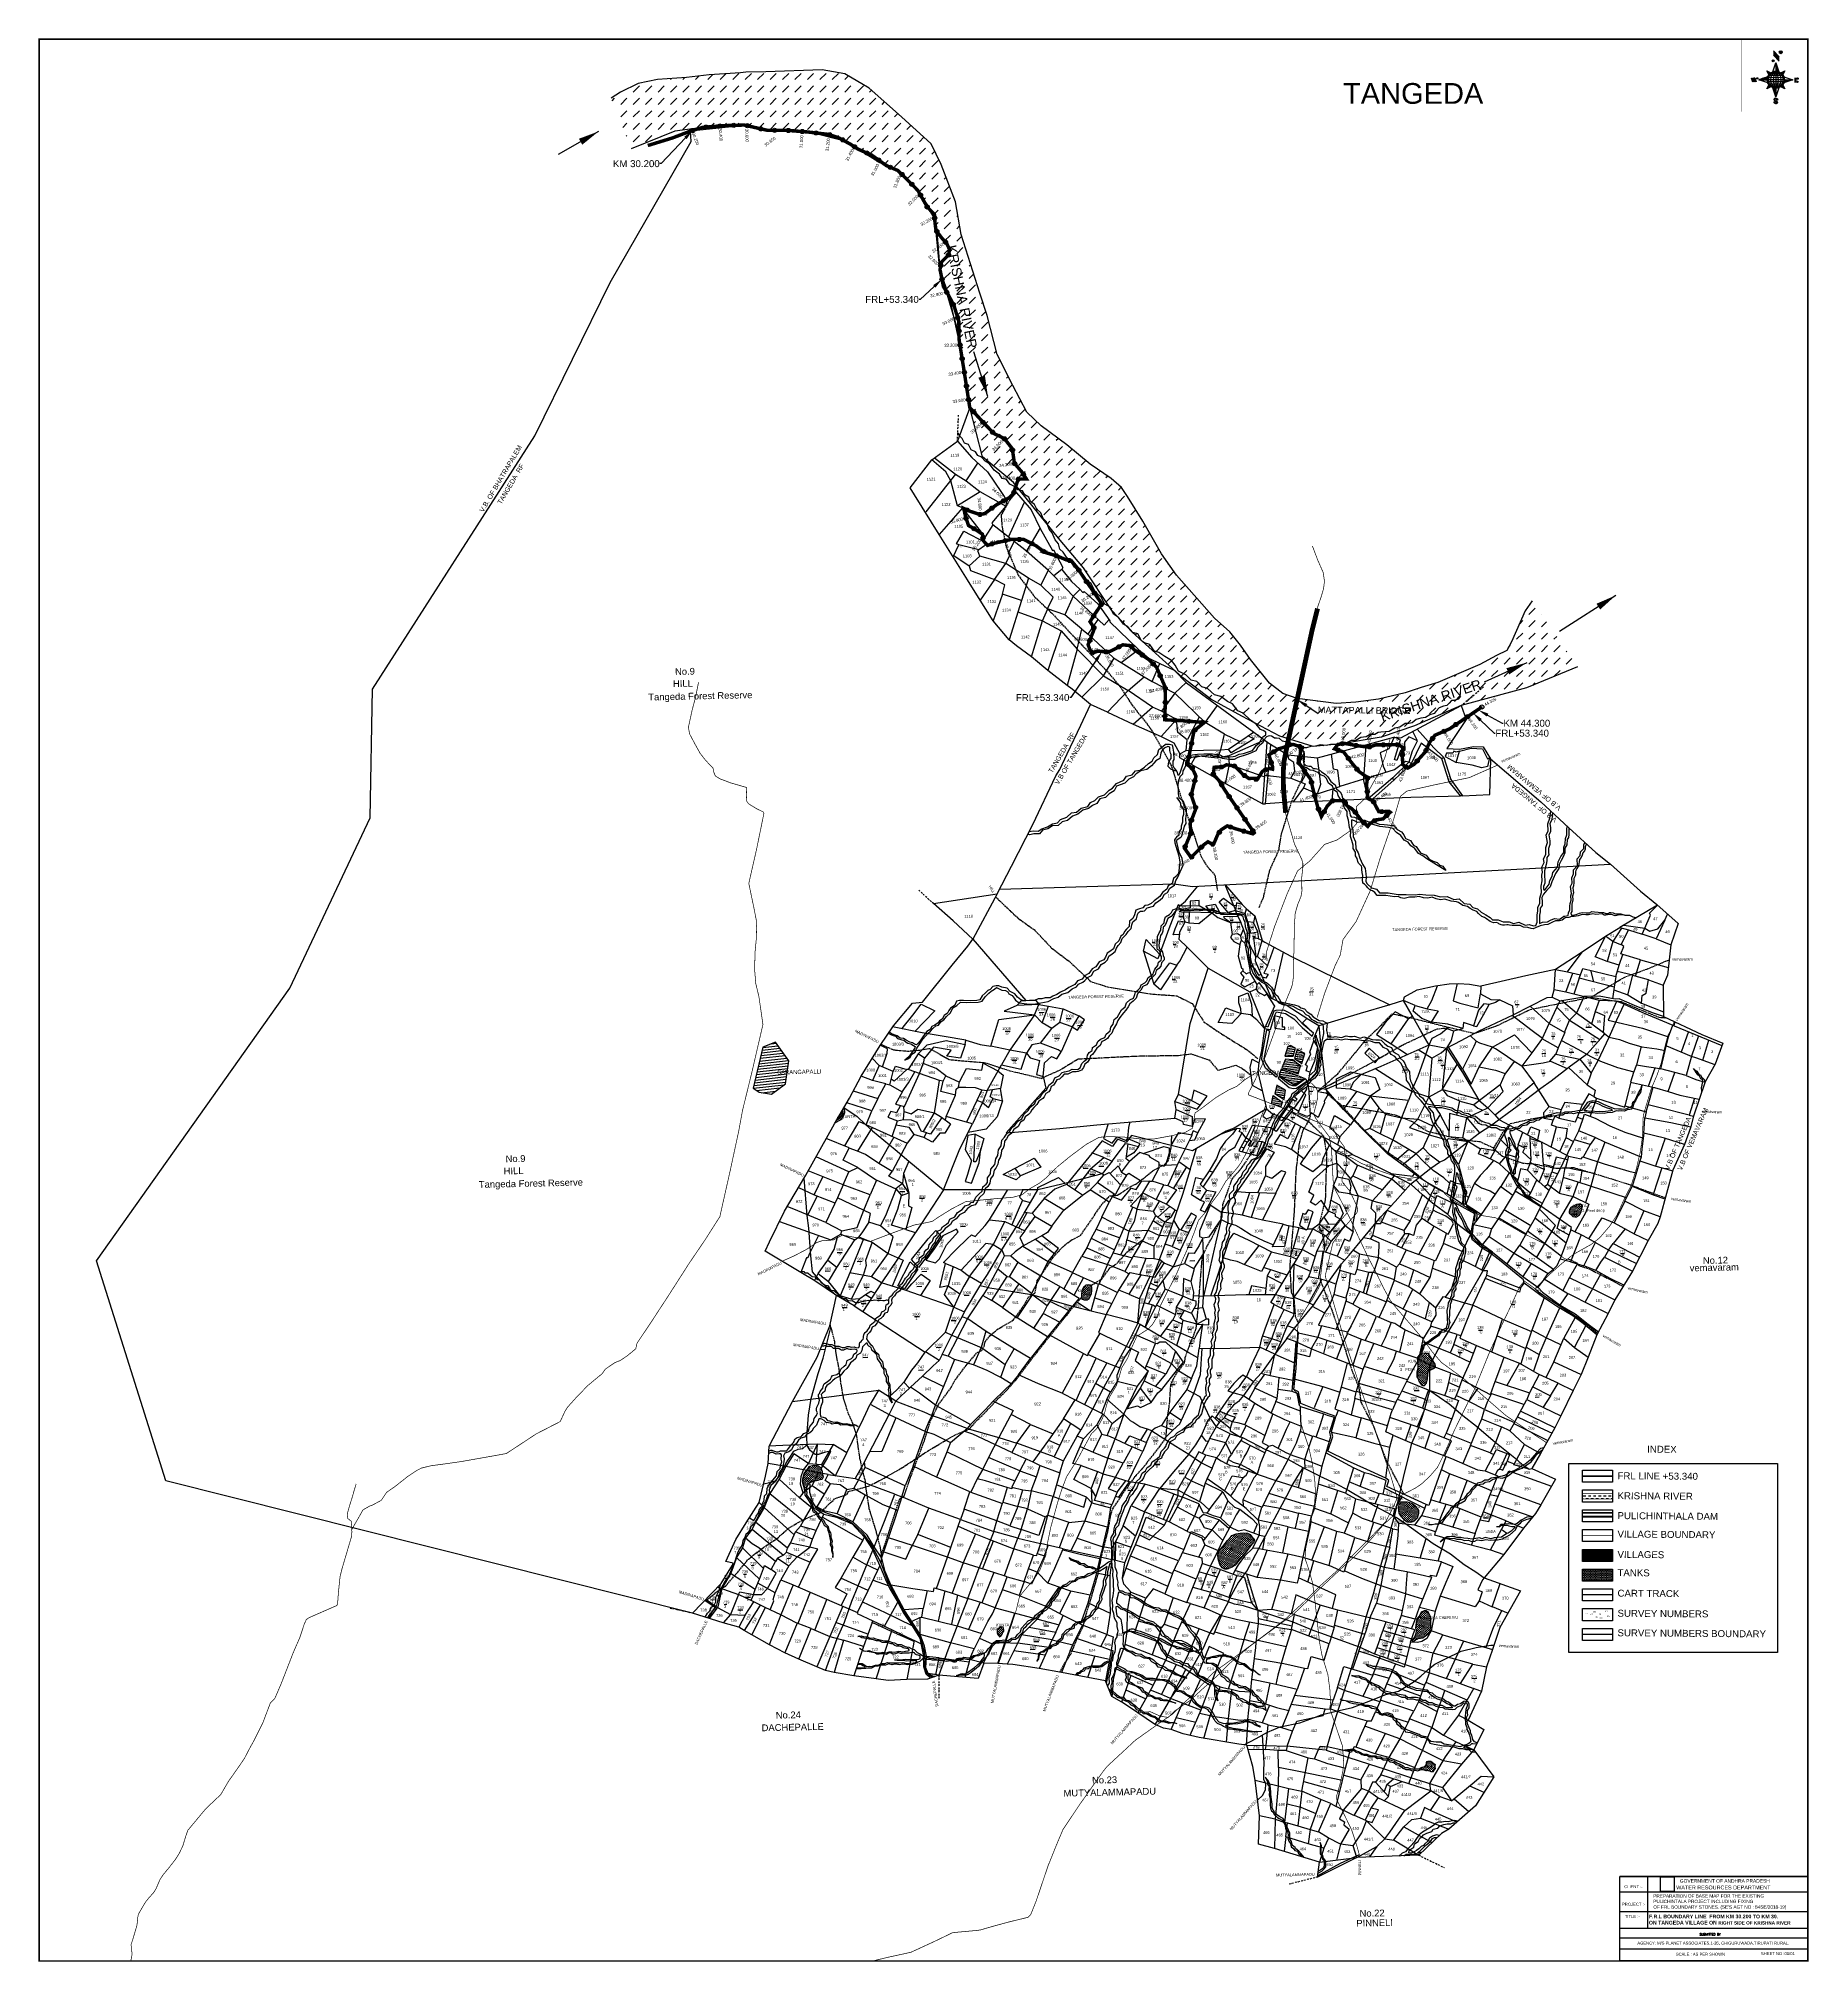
# Model space of a CAD drawing. Header units: millimetres. Extents: x 364796 to 377572, y 1836794 to 1850679.
import ezdxf
from ezdxf import colors
from ezdxf.entities.mleader import LeaderData, LeaderLine
from ezdxf.enums import TextEntityAlignment as Align
from ezdxf.math import Vec2, Vec3

# ---------------------------------------------------------------- set-up
doc = ezdxf.new("R2010")
doc.units = ezdxf.units.MM
doc.header["$PDMODE"] = 32
doc.header["$PDSIZE"] = 30
doc.linetypes.add('ACAD_ISO02W100', pattern=[15, 12, -3])
doc.linetypes.add('BORDER', pattern=[44.45, 12.7, -6.35, 12.7, -6.35, 0, -6.35])
doc.layers.add('BND', color=6, linetype='BORDER', lineweight=30)
for name, color, linetype in [('bord', 1, 'Continuous'), ('CARTTRCK', 31, 'ACAD_ISO02W100'), ('CSMark', 72, 'Continuous'), ('FRL', 3, 'Continuous'), ('NALA', 4, 'Continuous'), ('ROAD', 1, 'Continuous'), ('ROADS', 50, 'Continuous'), ('SY.AREA', 7, 'Continuous'), ('TEXT', 7, 'Continuous'), ('VILLAGE AREA', 1, 'Continuous'), ('WATER', 4, 'Continuous')]:
    doc.layers.add(name, color=color, linetype=linetype)
doc.styles.add('I', font='romans.shx', dxfattribs={"width": 0.9, "height": 3})
doc.styles.add('LE', font='arial.ttf', dxfattribs={"height": 3})
doc.styles.get("Standard").update_dxf_attribs({"font": 'arial.ttf', "height": 2.5})
doc.linetypes.add('FENCELINE2', pattern='A,0.25,-0.1,[132,ltypeshp.shx,S=0.1,R=0,X=-0.1,Y=0],-0.1,1', length=1.45)
doc.dimstyles.get("Standard").update_dxf_attribs({"dimtxt": 0.18, "dimasz": 0.18, "dimexe": 0.18, "dimexo": 0.0625, "dimgap": 0.09, "dimtad": 0, "dimtih": 1, "dimtoh": 1, "dimdec": 4, "dimzin": 0, "dimdsep": 46, "dimtxsty": 'Standard', "dimcen": 0.09, "dimadec": 0, "dimazin": 0, "dimtfac": 1, "dimtdec": 4, "dimtofl": 0, "dimtmove": 0, "dimatfit": 3, "dimfxl": 1, "dimtolj": 1, "dimtzin": 0, "dimarcsym": 0})
picture_1 = doc.add_image_def('image1.png', size_in_pixel=(5098, 5519))
pattern_1 = [(1.29095, (368861.6305, 1841909.4825), (7.545755, 7.893684), [7.72168, -7.72168])]
pattern_2 = [(267.297113149, (-8720374.938, 50637915.138), (10.5367255337, -0.497431438), [])]
pattern_3 = [(357.297113149, (-8720374.938, 50637915.138), (0.497431438, 10.5367255337), [])]

# ---------------------------------------------------------------- blocks, each defined once
blk = doc.blocks.new('*X11')
at = {"color": 0, "linetype": 'Continuous'}
for p, q in [((6321.6, 240.5), (6322.3, 241.2)), ((6321.6, 240.3), (6322.3, 241)), ((6321.6, 240.1), (6322.3, 240.8)), ((6321.6, 239.9), (6322.4, 240.7)), ((6321.6, 239.8), (6322.4, 240.6)), ((6321.6, 239.6), (6322.5, 240.5)), ((6321.6, 239.4), (6322.5, 240.3)), ((6321.6, 239.2), (6322.6, 240.2)), ((6321.7, 239.1), (6322.6, 240.1)), ((6321.8, 240.8), (6322.4, 241.4)), ((6321.8, 239), (6322.7, 240)), ((6321.8, 239), (6322.8, 239.9)), ((6321.9, 238.9), (6322.9, 239.8)), ((6322, 238.8), (6323, 239.7)), ((6322.1, 241.3), (6322.4, 241.6)), ((6322.1, 238.7), (6323.1, 239.6)), ((6322.2, 238.6), (6323.1, 239.6)), ((6322.3, 238.5), (6323.2, 239.5)), ((6322.4, 238.5), (6323.3, 239.4)), ((6322.5, 238.4), (6323.4, 239.3)), ((6322.7, 238.4), (6323.6, 239.3)), ((6322.8, 238.3), (6323.7, 239.2)), ((6322.9, 238.3), (6323.8, 239.1)), ((6323.1, 238.2), (6323.9, 239.1)), ((6323.2, 238.2), (6324, 239)), ((6323.3, 238.2), (6324.2, 239)), ((6323.5, 238.1), (6324.3, 238.9)), ((6323.7, 238.1), (6324.4, 238.9)), ((6323.8, 238.1), (6324.6, 238.8)), ((6324.1, 238.2), (6324.7, 238.8)), ((6324.3, 238.3), (6324.9, 238.8)), ((6324.6, 238.3), (6325.1, 238.8)), ((6324.8, 238.4), (6325.2, 238.8)), ((6325.1, 238.5), (6325.4, 238.8)), ((6325.4, 238.6), (6325.6, 238.8))]:
    blk.add_line(p, q, dxfattribs=at)
blk = doc.blocks.new('*X10')
at = {"color": 0, "linetype": 'Continuous'}
for p, q in [((6324.4, 240.3), (6324.5, 240.4)), ((6324.6, 240.3), (6324.8, 240.5)), ((6324.7, 240.2), (6325, 240.5)), ((6324.8, 240.2), (6325.2, 240.6)), ((6325, 240.1), (6325.5, 240.6)), ((6325.1, 240.1), (6325.6, 240.6)), ((6325.2, 240), (6325.8, 240.6)), ((6325.3, 240), (6326, 240.6)), ((6325.4, 239.9), (6326.1, 240.6)), ((6325.5, 239.8), (6326.2, 240.5)), ((6325.6, 239.8), (6326.3, 240.5)), ((6325.7, 239.7), (6326.5, 240.4)), ((6325.9, 239.6), (6326.6, 240.3)), ((6326, 239.5), (6326.7, 240.3)), ((6326, 239.4), (6326.8, 240.2)), ((6326.1, 239.3), (6327, 240.2)), ((6326.2, 239.3), (6327.1, 240.1)), ((6326.3, 239.2), (6327.1, 240)), ((6326.4, 239.1), (6327.2, 239.9)), ((6326.5, 239), (6327.3, 239.8)), ((6326.5, 238.9), (6327.4, 239.7)), ((6326.6, 238.8), (6327.5, 239.6)), ((6326.7, 238.7), (6327.5, 239.5)), ((6326.8, 238.6), (6327.6, 239.4)), ((6326.8, 238.5), (6327.7, 239.3)), ((6326.8, 236.5), (6327.4, 237)), ((6326.9, 238.3), (6327.8, 239.2)), ((6326.9, 238.2), (6327.9, 239.1)), ((6326.9, 236.8), (6327.6, 237.4)), ((6327, 238.1), (6327.8, 239)), ((6327, 237.9), (6327.8, 238.8)), ((6327, 237.8), (6327.8, 238.6)), ((6327, 237.6), (6327.8, 238.4)), ((6327, 237.4), (6327.8, 238.2)), ((6327, 237.3), (6327.8, 238)), ((6327, 237.1), (6327.8, 237.9))]:
    blk.add_line(p, q, dxfattribs=at)
blk = doc.blocks.new('H')
at = {"layer": 'bord', "extrusion": (0.000427885, 0.004792, 0.999988)}
h = blk.add_hatch(dxfattribs=at)
h.set_pattern_fill('LINE', color=8, scale=84.387686, angle=-2.7029, style=0)
h.set_pattern_definition(pattern_3)
h.paths.add_polyline_path([(-492, 786, -0.090992), (-448, 775), (-486, 912)])
h = blk.add_hatch(dxfattribs=at)
h.set_pattern_fill('LINE', color=8, scale=84.387686, angle=-92.7029, style=0)
h.set_pattern_definition(pattern_2)
h.paths.add_polyline_path([(-625, 665, -0.090992), (-615, 710), (-751, 671)])
h = blk.add_hatch(dxfattribs=at)
h.set_pattern_fill('LINE', color=8, scale=84.387686, angle=-92.7029, style=0)
h.set_pattern_definition(pattern_2)
h.paths.add_polyline_path([(-246, 647), (-372, 653, -0.090992), (-382, 609)])
h = blk.add_hatch(dxfattribs=at)
h.set_pattern_fill('LINE', color=8, scale=84.387686, angle=-2.7029, style=0)
h.set_pattern_definition(pattern_3)
h.paths.add_polyline_path([(-504, 533, -0.090992), (-549, 543), (-510, 406)])
for p, q in [((-538, 774, -1216), (-487, 906, -1216)), ((-519, 1020, -1217), (-435, 927, -1216)), ((-516, 1087, -1217), (-432, 994, -1217)), ((-487, 906, -1216), (-493, 780, -1216)), ((-487, 906, -1216), (-448, 769, -1216)), ((-865, 701, -1215), (-847, 638, -1215)), ((-847, 700, -1215), (-829, 637, -1215)), ((-829, 699, -1215), (-811, 636, -1215)), ((-829, 699, -1215), (-811, 698, -1215)), ((-811, 698, -1215), (-794, 635, -1215)), ((-752, 665, -1215), (-615, 704, -1215)), ((-752, 665, -1215), (-625, 659, -1215)), ((-619, 614, -1215), (-752, 665, -1215)), ((-639, 526, -1214), (-606, 585, -1215)), ((-627, 794, -1216), (-567, 760, -1216)), ((-627, 794, -1216), (-584, 747, -1215)), ((-599, 731, -1215), (-627, 794, -1216)), ((-421, 753, -1216), (-359, 781, -1216)), ((-359, 781, -1216), (-405, 739, -1216)), ((-399, 576, -1215), (-371, 513, -1214)), ((-359, 781, -1216), (-392, 721, -1215)), ((-246, 641, -1215), (-383, 603, -1215)), ((-379, 693, -1215), (-246, 641, -1215)), ((-373, 647, -1215), (-246, 641, -1215)), ((-213, 669, -1215), (-217, 601, -1215)), ((-197, 600, -1215), (-194, 668, -1215)), ((-639, 526, -1214), (-593, 568, -1215)), ((-577, 553, -1215), (-639, 526, -1214)), ((-511, 400, -1214), (-549, 537, -1214)), ((-460, 533, -1215), (-511, 400, -1214)), ((-505, 527, -1214), (-511, 400, -1214)), ((-371, 513, -1214), (-431, 546, -1215)), ((-371, 513, -1214), (-414, 560, -1215))]:
    blk.add_line(p, q, dxfattribs=at)
at = {"layer": 'bord', "color": 8, "linetype": 'ByBlock', "extrusion": (0.000427885, 0.004792, 0.999988)}
for p, q in [((-373, 647, -1215), (-625, 659, -1215)), ((-378, 616, -1215), (-623, 628, -1215)), ((-375, 679, -1215), (-620, 691, -1215)), ((-392, 585, -1215), (-611, 595, -1215)), ((-386, 711, -1215), (-605, 722, -1215)), ((-411, 744, -1216), (-578, 752, -1216)), ((-493, 780, -1216), (-505, 527, -1214)), ((-420, 555, -1215), (-587, 562, -1215))]:
    blk.add_line(p, q, dxfattribs=at)
at = {"layer": 'bord', "extrusion": (0.000427885, 0.004792, 0.999988), "elevation": -1212}
for points, const_width in [([(-530, 950, 1), (-520, 939, 1)], 14.8), ([(-414, 1073, 1), (-398, 1058, 1)], 22.3), ([(-776, 697, 1), (-769, 690, 1)], 8.9), ([(-180, 618, 1), (-173, 611, 1)], 9.79), ([(-178, 667, 1), (-171, 660, 1)], 9.79), ([(-525, 322, 1), (-533, 329, 1)], 11.1), ([(-490, 362, 1), (-498, 369, 1)], 11.1)]:
    blk.add_lwpolyline(points, format="xyb", close=True, dxfattribs=dict(at, const_width=const_width))
for points, const_width in [([(-522, 960), (-516, 1093)], 1.61), ([(-434, 933), (-428, 1066)], 1.61), ([(-870, 707), (-846, 706)], 0.642), ([(-829, 643), (-855, 644)], 0.642), ([(-829, 643), (-821, 678)], 0.642), ([(-811, 642), (-784, 641)], 0.642), ([(-793, 641), (-782, 694)], 0.642), ([(-177, 605), (-226, 607)], 0.706), ([(-223, 676), (-174, 673)], 0.706), ([(-195, 645), (-185, 644)], 0.706)]:
    blk.add_lwpolyline(points, dxfattribs=dict(at, const_width=const_width))
for points in [[(-537, 317), (-531, 310), (-520, 307), (-505, 307), (-494, 310), (-486, 318), (-487, 326), (-491, 333), (-494, 336), (-503, 341), (-522, 347), (-530, 352), (-534, 355), (-537, 363), (-537, 373), (-530, 381), (-520, 384), (-504, 384), (-493, 380), (-487, 373)], [(-522, 348), (-526, 354), (-528, 361), (-528, 371), (-526, 375), (-521, 381), (-515, 384)], [(-505, 307), (-499, 312), (-497, 319), (-497, 327), (-501, 335), (-509, 343)]]:
    blk.add_lwpolyline(points, dxfattribs=at)
at = {"layer": 'bord', "extrusion": (0.000427885, 0.004792, 0.999988)}
for centre, radius in [((-525, 944, -1212), 14.8), ((-406, 1065, -1212), 22.3), ((-773, 694, -1212), 8.9), ((-498, 659, -1212), 127), ((-177, 615, -1212), 9.79), ((-174, 663, -1212), 9.79), ((-529, 325, -1212), 11.1), ((-494, 365, -1212), 11.1)]:
    blk.add_circle(centre, radius, dxfattribs=at)
at = {"layer": 'bord', "color": 8, "linetype": 'ByBlock', "extrusion": (0.000427885, 0.004792, 0.999988)}
for centre, radius, start, end in [((-482, 658, -1212), 128, 94.9254, 259.6691), ((-437, 656, -1212), 141, 113.2864, 241.308), ((-316, 651, -1212), 222, 142.5892, 212.0053), ((-560, 662, -1212), 141, 293.2864, 61.308), ((-681, 668, -1212), 222, 322.5892, 32.0053), ((-515, 660, -1212), 128, 274.9254, 79.6691)]:
    blk.add_arc(centre, radius, start, end, dxfattribs=at)
at = {"layer": 'bord', "extrusion": (0.000427885, 0.004792, 0.999988)}
for points in [[(-516, 1093, -1212), (-431, 1000, -1212), (-519, 1026, -1212), (-434, 933, -1212)], [(-864, 707, -1212), (-846, 706, -1212), (-846, 644, -1212), (-829, 643, -1212)], [(-829, 705, -1212), (-811, 704, -1212), (-811, 642, -1212), (-793, 641, -1212)], [(-193, 674, -1212), (-197, 606, -1212), (-213, 675, -1212), (-216, 607, -1212)]]:
    blk.add_solid(points, dxfattribs=at)
at = {"layer": 'bord', "extrusion": (0.000427885, 0.004792, 0.999988), "xscale": 7.977342409717546, "yscale": 7.977342408231451, "zscale": 7.977342408476333, "rotation": 138.0840426661453}
for name, p in [('*X10', (38301, -31929, -1212)), ('*X11', (38314, -31951, -1212))]:
    blk.add_blockref(name, p, dxfattribs=at)

msp = doc.modelspace()

# ---------------------------------------------------------------- hatches: boundary and pattern name
h = msp.add_hatch()
h.set_pattern_fill('DASH,_O', color=4, scale=20, angle=45)
h.set_pattern_definition([(45, (0, 0), (7e-15, 89.8025612), [63.5, -63.5])])
h.paths.add_polyline_path([(368929, 1850248), (369075, 1849883), (369389, 1850009), (369589, 1850037), (369889, 1850054), (370056, 1850016), (370501, 1849986), (370761, 1849858), (370998, 1849726), (371143, 1849582), (371265, 1849377), (371303, 1849011), (371440, 1848548), (371518, 1848014), (371609, 1847658), (371833, 1847472), (372158, 1847071), (372338, 1846857), (372544, 1846548), (372691, 1846393), (373054, 1846066), (373259, 1845909), (373481, 1845785), (373756, 1845641), (373997, 1845568), (374200, 1845586), (374487, 1845634), (374727, 1845715), (375065, 1845863), (375537, 1845990), (375905, 1846142), (375577, 1846619), (375527, 1846546), (375428, 1846322), (375394, 1846261), (375320, 1846224), (375200, 1846158), (374896, 1846028), (374775, 1845993), (374660, 1845954), (374469, 1845908), (374305, 1845888), (374162, 1845877), (373881, 1845913), (373777, 1845950), (373682, 1846024), (373545, 1846194), (373472, 1846298), (373394, 1846394), (373284, 1846493), (373010, 1846804), (372901, 1846958), (372767, 1847193), (372656, 1847373), (372613, 1847438), (372539, 1847503), (372388, 1847605), (372218, 1847744), (372034, 1847883), (371930, 1847981), (371829, 1848173), (371715, 1848397), (371644, 1848679), (371591, 1848840), (371456, 1849263), (371414, 1849499), (371312, 1849770), (371239, 1849919), (371024, 1850114), (370792, 1850319), (370617, 1850424), (370453, 1850452), (370046, 1850439), (369901, 1850436), (369863, 1850432), (369636, 1850417), (369474, 1850397), (369264, 1850383), (369125, 1850353), (368997, 1850292)])
h = msp.add_hatch()
h.set_pattern_fill('DASH', color=4, scale=146.389489)
h.set_pattern_definition([(0, (286429.19, 1390740.374), (18.2986861, 18.2986861), [18.2986861, -18.2986861])])
h.paths.add_polyline_path([(375941, 1840174), (375941, 1840133), (376158, 1840133), (376158, 1840174)])
h = msp.add_hatch()
h.set_pattern_fill('DASH', color=4, scale=48.796496)
h.set_pattern_definition([(0, (286429.191, 1390740.3743), (6.09956204, 6.09956204), [6.09956204, -6.09956204])])
h.paths.add_polyline_path([(375941, 1839627), (375941, 1839541), (376158, 1839541), (376158, 1839627)])
at = {"layer": 'VILLAGE AREA'}
h = msp.add_hatch(dxfattribs=at)
h.set_pattern_fill('ANSI31', color=256, scale=6, angle=321.2909465, style=0)
h.paths.add_polyline_path([(370115, 1843431), (370024, 1843397), (369955, 1843100), (369998, 1843070), (370087, 1843056), (370188, 1843131), (370212, 1843298)])
h = msp.add_hatch(dxfattribs=at)
h.set_pattern_fill('ANSI31', color=256, scale=4.053375, angle=321.2909, style=0)
h.set_pattern_definition([(6.29095, (368861.63, 1841909.483), (-1.4102, 12.79197), [])])
h.paths.add_polyline_path([(373868, 1843388), (373832, 1843408), (373814, 1843400), (373793, 1843331), (373852, 1843330)])
h.paths.add_polyline_path([(373937, 1843350), (373881, 1843380), (373861, 1843315), (373914, 1843278)])
h.paths.add_polyline_path([(373905, 1843260), (373851, 1843305), (373797, 1843309), (373771, 1843247), (373889, 1843203)])
h.paths.add_polyline_path([(373765, 1843238), (373752, 1843193), (373859, 1843123), (373933, 1843169)])
h.paths.add_polyline_path([(373797, 1843085), (373734, 1843122), (373720, 1843062), (373788, 1843018)])
h.paths.add_polyline_path([(373708, 1843048), (373697, 1842988), (373762, 1842965), (373772, 1843000)])
h.paths.add_polyline_path([(373872, 1843312), (373930, 1843313), (373929, 1843344), (373871, 1843343)], flags=24)
h.paths.add_polyline_path([(373868, 1843364), (373925, 1843365), (373925, 1843396), (373867, 1843395)], flags=9)
h.paths.add_polyline_path([(373868, 1843248), (373926, 1843250), (373925, 1843281), (373867, 1843279)], flags=9)
at = {"layer": 'VILLAGE AREA', "linetype": 'ByBlock'}
h = msp.add_hatch(dxfattribs=at)
h.set_pattern_fill('ANSI31', color=256, scale=43.305366, angle=68.5464)
h.set_pattern_definition([(113.5464313, (217666.3603, 1042450.4464), (-4.96245196, -2.162518983), [])])
h.paths.add_polyline_path([(376158, 1839683), (376158, 1839770), (375941, 1839770), (375941, 1839683)])
at = {"layer": 'WATER'}
h = msp.add_hatch(dxfattribs=at)
h.set_pattern_fill('DASH', color=256, scale=1.62135, angle=1.2909, style=0)
h.set_pattern_definition([(1.29095, (368861.6305, 1841909.4825), (5.030504, 5.262456), [5.147786, -5.147786])])
h.paths.add_polyline_path([(370598, 1842901), (370605, 1842918), (370605, 1842932), (370602, 1842946), (370557, 1842869), (370583, 1842885)])
h = msp.add_hatch(dxfattribs=at)
h.set_pattern_fill('DASH', color=256, scale=2.432025, angle=1.2909, style=0)
h.set_pattern_definition(pattern_1)
h.paths.add_polyline_path([(375938, 1842239), (375938, 1842249), (375935, 1842256), (375927, 1842262), (375913, 1842262), (375897, 1842261), (375874, 1842248), (375869, 1842246), (375853, 1842233), (375847, 1842222), (375845, 1842211), (375845, 1842201), (375859, 1842187), (375870, 1842173), (375886, 1842171), (375898, 1842172), (375918, 1842185), (375930, 1842206)])
h.paths.add_polyline_path([(375871, 1842164), (375897, 1842165), (375896, 1842195), (375870, 1842195)], flags=9)
h.paths.add_polyline_path([(375856, 1842194), (375913, 1842195), (375913, 1842226), (375855, 1842225)], flags=24)
h.paths.add_polyline_path([(375869, 1842234), (375975, 1842236), (375974, 1842267), (375868, 1842265)], flags=9)
h = msp.add_hatch(dxfattribs=at)
h.set_pattern_fill('DASH', color=256, scale=2.432025, angle=1.2909, style=0)
h.set_pattern_definition(pattern_1)
h.paths.add_polyline_path([(372398, 1841663), (372390, 1841678), (372375, 1841681), (372358, 1841678), (372339, 1841661), (372328, 1841638), (372324, 1841609), (372325, 1841587), (372328, 1841576), (372343, 1841571), (372365, 1841571), (372380, 1841582), (372397, 1841616), (372398, 1841639)])
h.paths.add_polyline_path([(372335, 1841600), (372392, 1841601), (372391, 1841632), (372334, 1841631)], flags=24)
h = msp.add_hatch(dxfattribs=at)
h.set_pattern_fill('DASH', color=256, scale=2.432025, angle=1.2909, style=0)
h.set_pattern_definition(pattern_1)
h.paths.add_polyline_path([(374848, 1841153), (374828, 1841181), (374810, 1841187), (374784, 1841185), (374765, 1841173), (374759, 1841144), (374839, 1841100), (374858, 1841136)])
h.paths.add_polyline_path([(374759, 1841144), (374749, 1841126), (374750, 1841115), (374752, 1841098), (374752, 1841075), (374746, 1841049), (374746, 1841031), (374746, 1841016), (374754, 1841001), (374761, 1840979), (374775, 1840961), (374789, 1840953), (374799, 1840954), (374815, 1840971), (374822, 1841002), (374824, 1841031), (374827, 1841049), (374829, 1841057), (374835, 1841062), (374839, 1841063), (374839, 1841100)])
h.paths.add_polyline_path([(374839, 1841100), (374839, 1841063), (374846, 1841066), (374856, 1841070), (374864, 1841077), (374874, 1841084), (374875, 1841086)])
h.paths.add_polyline_path([(374878, 1841107), (374867, 1841122), (374858, 1841136), (374839, 1841100), (374875, 1841086), (374879, 1841094)])
h.paths.add_polyline_path([(374677, 1841112), (374783, 1841115), (374782, 1841145), (374676, 1841143)], flags=9)
h.paths.add_polyline_path([(374789, 1841175), (374847, 1841177), (374846, 1841207), (374789, 1841206)], flags=9)
h.paths.add_polyline_path([(374618, 1841052), (374833, 1841057), (374832, 1841088), (374617, 1841083)], flags=9)
h.paths.add_polyline_path([(374741, 1841021), (374799, 1841022), (374798, 1841053), (374740, 1841052)], flags=9)
h = msp.add_hatch(dxfattribs=at)
h.set_pattern_fill('DASH', color=256, scale=2.432025, angle=1.2909, style=0)
h.set_pattern_definition(pattern_1)
h.paths.add_polyline_path([(370444, 1840358), (370426, 1840373), (370409, 1840377), (370383, 1840376), (370360, 1840370), (370349, 1840352), (370339, 1840340), (370455, 1840318), (370453, 1840332)])
h.paths.add_polyline_path([(370425, 1840324), (370339, 1840340), (370322, 1840318), (370313, 1840276), (370313, 1840249), (370322, 1840216), (370327, 1840189), (370340, 1840199), (370340, 1840211), (370341, 1840222), (370352, 1840239), (370369, 1840254), (370387, 1840260), (370397, 1840262), (370406, 1840282)])
h.paths.add_polyline_path([(370456, 1840311), (370455, 1840318), (370425, 1840324), (370406, 1840282), (370397, 1840262), (370418, 1840267), (370453, 1840277), (370459, 1840294)])
h.paths.add_polyline_path([(370321, 1840233), (370363, 1840233), (370362, 1840264), (370320, 1840263)], flags=24)
h.paths.add_polyline_path([(370308, 1840266), (370366, 1840267), (370365, 1840298), (370307, 1840297)], flags=9)
h = msp.add_hatch(dxfattribs=at)
h.set_pattern_fill('DASH', color=256, scale=2.432025, angle=1.2909, style=0)
h.set_pattern_definition(pattern_1)
h.paths.add_polyline_path([(374750, 1840066), (374734, 1840084), (374711, 1840099), (374695, 1840105), (374677, 1840112), (374653, 1840112), (374639, 1840111), (374628, 1840110), (374625, 1840105), (374615, 1840091), (374611, 1840072), (374612, 1840050), (374614, 1840032), (374626, 1840012), (374651, 1839986), (374675, 1839969), (374701, 1839966), (374728, 1839975), (374749, 1839999), (374759, 1840032), (374759, 1840050)])
h.paths.add_polyline_path([(374647, 1840028), (374705, 1840029), (374704, 1840060), (374646, 1840059)], flags=24)
h = msp.add_hatch(dxfattribs=at)
h.set_pattern_fill('DASH', color=256, scale=2.432025, angle=1.2909, style=0)
h.set_pattern_definition(pattern_1)
h.paths.add_polyline_path([(373567, 1839817), (373574, 1839837), (373564, 1839850), (373555, 1839860), (373541, 1839877), (373522, 1839888), (373497, 1839889), (373470, 1839887), (373440, 1839883), (373409, 1839871), (373403, 1839861), (373378, 1839835), (373344, 1839792), (373315, 1839756), (373308, 1839731), (373310, 1839701), (373322, 1839661), (373340, 1839638), (373359, 1839626), (373374, 1839626), (373412, 1839641), (373433, 1839657), (373462, 1839691), (373486, 1839722), (373504, 1839741), (373543, 1839790)])
h.paths.add_polyline_path([(373384, 1839761), (373441, 1839762), (373441, 1839793), (373383, 1839792)], flags=24)
h.paths.add_polyline_path([(373515, 1839834), (373573, 1839835), (373572, 1839866), (373514, 1839865)], flags=24)
h = msp.add_hatch(dxfattribs=at)
h.set_pattern_fill('DASH', color=256, scale=2.432025, angle=1.2909, style=0)
h.set_pattern_definition(pattern_1)
h.paths.add_polyline_path([(374845, 1839249), (374844, 1839286), (374830, 1839315), (374812, 1839327), (374798, 1839327), (374777, 1839317), (374766, 1839294), (374747, 1839269), (374739, 1839241), (374735, 1839203), (374739, 1839183), (374737, 1839163), (374731, 1839141), (374721, 1839126), (374712, 1839118), (374712, 1839109), (374713, 1839105), (374724, 1839108), (374736, 1839116), (374755, 1839126), (374771, 1839128), (374790, 1839132), (374797, 1839139), (374825, 1839159), (374839, 1839178), (374845, 1839208)])
h = msp.add_hatch(dxfattribs=at)
h.set_pattern_fill('DASH', color=256, scale=2.432025, angle=1.2909, style=0)
h.set_pattern_definition(pattern_1)
h.paths.add_polyline_path([(371759, 1839173), (371761, 1839179), (371761, 1839187), (371760, 1839202), (371756, 1839210), (371744, 1839212), (371740, 1839212), (371737, 1839210), (371732, 1839207), (371726, 1839201), (371721, 1839193), (371719, 1839186), (371719, 1839177), (371718, 1839165), (371722, 1839151), (371734, 1839138), (371739, 1839141), (371745, 1839145), (371748, 1839150), (371749, 1839155), (371752, 1839162), (371755, 1839167)])
h = msp.add_hatch(dxfattribs=at)
h.set_pattern_fill('DASH', color=256, scale=2.432025, angle=1.2909, style=0)
h.set_pattern_definition(pattern_1)
h.paths.add_polyline_path([(374846, 1838240), (374833, 1838241), (374826, 1838240), (374820, 1838238), (374815, 1838231), (374814, 1838217), (374805, 1838205), (374783, 1838196), (374779, 1838184), (374780, 1838181), (374785, 1838179), (374797, 1838175), (374805, 1838174), (374810, 1838174), (374825, 1838174), (374839, 1838169), (374849, 1838164), (374863, 1838164), (374871, 1838179), (374876, 1838188), (374875, 1838203), (374876, 1838218)])
h.paths.add_polyline_path([(374807, 1838184), (374865, 1838185), (374864, 1838216), (374807, 1838215)], flags=24)

# ---------------------------------------------------------------- linework, layer by layer
for points, const_width in [([(364801, 1850674), (377567, 1850674), (377567, 1836799), (364801, 1836799)], 10), ([(377567, 1850674), (377086, 1850674), (377086, 1850151), (377567, 1850151)], 0.394)]:
    msp.add_lwpolyline(points, close=True, dxfattribs=dict(const_width=const_width))
at = {"color": 4}
for points in [[(375577, 1846619), (375577, 1846619), (375527, 1846546), (375428, 1846322), (375394, 1846261), (375320, 1846224), (375200, 1846158), (374896, 1846028), (374775, 1845993), (374660, 1845954), (374469, 1845908), (374305, 1845888), (374162, 1845877), (373881, 1845913), (373777, 1845950), (373682, 1846024), (373545, 1846194), (373472, 1846298), (373394, 1846394), (373284, 1846493), (373010, 1846804), (372901, 1846958), (372767, 1847193), (372656, 1847373), (372613, 1847438), (372539, 1847503), (372388, 1847605), (372218, 1847744), (372034, 1847883), (371930, 1847981), (371829, 1848173), (371715, 1848397), (371644, 1848679), (371591, 1848840), (371456, 1849263), (371414, 1849499), (371312, 1849770), (371239, 1849919), (371024, 1850114), (370792, 1850319), (370617, 1850424), (370453, 1850452), (370046, 1850439), (369901, 1850436), (369863, 1850432), (369636, 1850417), (369474, 1850397), (369264, 1850383), (369125, 1850353), (368997, 1850292), (368929, 1850248)], [(375905, 1846142), (375537, 1845990), (375065, 1845863), (374727, 1845715), (374487, 1845634), (374200, 1845586), (373997, 1845568), (373756, 1845641), (373481, 1845785), (373259, 1845909), (373054, 1846066), (372691, 1846393), (372544, 1846548), (372338, 1846857), (372158, 1847071), (371833, 1847472), (371609, 1847658), (371518, 1848014), (371440, 1848548), (371303, 1849011), (371265, 1849377), (371143, 1849582), (370998, 1849726), (370761, 1849858), (370501, 1849986), (370056, 1850016), (369889, 1850054), (369589, 1850037), (369389, 1850009), (369075, 1849883)]]:
    msp.add_lwpolyline(points, dxfattribs=at)
at = {"linetype": 'Continuous', "const_width": 35}
msp.add_lwpolyline([(373798, 1845088), (373782, 1845264), (373781, 1845391), (373786, 1845458), (373810, 1845579), (373989, 1846407), (374028, 1846563)], dxfattribs=at)
at = {"color": 0}
for points in [[(375842, 1840391), (377347, 1840391), (377347, 1839025), (375842, 1839025)], [(375941, 1840342), (376158, 1840342), (376158, 1840255), (375941, 1840255)], [(375941, 1840199), (376158, 1840199), (376158, 1840112), (375941, 1840112)], [(375941, 1840056), (376158, 1840056), (376158, 1839969), (375941, 1839969)], [(375941, 1839913), (376158, 1839913), (376158, 1839826), (375941, 1839826)], [(375941, 1839770), (376158, 1839770), (376158, 1839683), (375941, 1839683)], [(375941, 1839627), (376158, 1839627), (376158, 1839541), (375941, 1839541)], [(375941, 1839485), (376158, 1839485), (376158, 1839398), (375941, 1839398)], [(375941, 1839342), (376158, 1839342), (376158, 1839255), (375941, 1839255)], [(375941, 1839199), (376158, 1839199), (376158, 1839112), (375941, 1839112)]]:
    msp.add_lwpolyline(points, close=True, dxfattribs=at)
at = {"color": 4, "const_width": 4.88}
for points in [[(376158, 1840174), (375941, 1840174)], [(376158, 1840133), (375941, 1840133)]]:
    msp.add_lwpolyline(points, dxfattribs=at)
at = {"color": 0, "linetype": 'FENCELINE2', "ltscale": 80, "const_width": 13}
for points in [[(376158, 1840034), (375941, 1840034)], [(376158, 1840006), (375941, 1840006)]]:
    msp.add_lwpolyline(points, dxfattribs=at)
for p in [(369517, 1850015), (369614, 1850039), (369714, 1850047), (369814, 1850052), (369913, 1850049), (370010, 1850026), (370109, 1850016), (370209, 1850015), (370309, 1850007), (370408, 1849997), (370507, 1849984), (370600, 1849947), (370686, 1849897), (370775, 1849852), (370860, 1849801), (370945, 1849749), (371029, 1849697), (371100, 1849626), (371162, 1849549), (371211, 1849462), (371265, 1849383), (371280, 1849286), (371343, 1849208), (371309, 1849038), (371365, 1849116), (371317, 1848940), (371351, 1848847), (371398, 1848759), (371430, 1848664), (371440, 1848566), (371447, 1848466), (371463, 1848368), (371479, 1848269), (371494, 1848170), (371509, 1848071), (371546, 1847983), (371613, 1847908), (371683, 1847836), (371769, 1847788), (371826, 1847708), (371842, 1847609), (371868, 1847497), (371905, 1847532), (371837, 1847402), (371498, 1847275), (371592, 1847242), (371678, 1847288), (371763, 1847341), (371491, 1847214), (371548, 1847140), (371613, 1847073), (371679, 1847030), (371776, 1847053), (371875, 1847062), (371967, 1847031), (372050, 1846976), (372144, 1846943), (372238, 1846910), (372305, 1846840), (372361, 1846757), (372418, 1846675), (372467, 1846592), (372412, 1846509), (372414, 1846425), (372384, 1846332), (372404, 1846244), (372502, 1846250), (372594, 1846286), (372686, 1846287), (372765, 1846226), (372842, 1846163), (372892, 1846078), (372928, 1845986), (372930, 1845886), (375214, 1845852), (372926, 1845786), (372999, 1845756), (373099, 1845749), (373198, 1845741), (375028, 1845726), (375111, 1845782), (373119, 1845590), (373143, 1845686), (373804, 1845567), (373900, 1845567), (374208, 1845587), (374306, 1845574), (374405, 1845565), (374503, 1845579), (374603, 1845580), (374859, 1845625), (374941, 1845676), (373099, 1845492), (373123, 1845411), (373333, 1845419), (373428, 1845426), (373694, 1845451), (373713, 1845529), (373899, 1845481), (374176, 1845541), (374251, 1845481), (374640, 1845506), (374667, 1845419), (374747, 1845462), (374811, 1845538), (373142, 1845319), (373276, 1845368), (373336, 1845290), (373500, 1845358), (373587, 1845331), (373655, 1845400), (373933, 1845393), (373984, 1845309), (374313, 1845403), (374389, 1845340), (373117, 1845222), (373390, 1845206), (374007, 1845211), (374138, 1845175), (374228, 1845158), (374387, 1845241), (374433, 1845166), (373118, 1845034), (373147, 1845127), (373447, 1845124), (373504, 1845041), (374035, 1845115), (374076, 1845097), (374301, 1845092), (374364, 1845015), (374439, 1845030), (374491, 1845097), (374527, 1845068), (373112, 1844937), (373271, 1844862), (373319, 1844947), (373400, 1844986), (373495, 1844956), (373561, 1844959), (373073, 1844845), (373119, 1844770), (373190, 1844840)]:
    msp.add_point(p)
at = {"layer": 'BND', "linetype": 'ByBlock'}
msp.add_lwpolyline([(369516, 1839309), (365716, 1840265), (365214, 1841853), (366610, 1843822), (367191, 1845051), (367208, 1845980), (368378, 1847810), (368922, 1848916), (369508, 1849935), (369503, 1850013), (369889, 1850054), (370056, 1850016), (370379, 1850000), (370615, 1849939), (370869, 1849783), (370998, 1849726), (371129, 1849597), (371249, 1849422), (371280, 1849286), (371303, 1849011), (371371, 1848803), (371452, 1848437), (371518, 1848014), (371429, 1847771)], dxfattribs=at)
at = {"layer": 'BND'}
for points in [[(371429, 1847771), (371437, 1847960)], [(375065, 1845863), (375226, 1845997)], [(371256, 1844433), (371150, 1844529)], [(369516, 1839309), (369347, 1839346)], [(371294, 1838861), (371294, 1838694)], [(374759, 1837562), (374943, 1837472)], [(374028, 1837404), (373821, 1837352)]]:
    msp.add_lwpolyline(points, dxfattribs=at)
at = {"layer": 'BND', "linetype": 'ByBlock'}
msp.add_lwpolyline([(371088, 1847435), (371243, 1847636), (371429, 1847771), (371532, 1847653), (371645, 1847551), (371748, 1847401), (371787, 1847339), (371802, 1847374), (371841, 1847416), (371962, 1847276), (372027, 1847142), (372114, 1846983), (372123, 1846988), (372190, 1846860), (372182, 1846846), (372253, 1846759), (372312, 1846702), (372335, 1846678), (372343, 1846685), (372443, 1846596), (372530, 1846475), (372528, 1846468), (372735, 1846268), (372810, 1846204), (372890, 1846165), (372993, 1846117), (373083, 1846026), (373676, 1845591), (373814, 1845506), (374029, 1845485), (374377, 1845579), (374579, 1845634), (374630, 1845629), (375065, 1845863), (375102, 1845761), (374961, 1845552), (375053, 1845547), (375155, 1845567), (375224, 1845565), (375276, 1845478), (375639, 1845167), (375842, 1844979), (376036, 1844801), (376143, 1844718), (376359, 1844523), (376476, 1844426), (376632, 1844289), (376578, 1844136), (376553, 1843916), (376523, 1843844), (376526, 1843617), (376802, 1843487), (376953, 1843425), (376899, 1843274), (376825, 1843145), (376743, 1842898), (376720, 1842814), (376677, 1842693), (376592, 1842508), (376500, 1842172), (376485, 1842122), (376415, 1841999), (376301, 1841779), (376173, 1841571), (376126, 1841473), (376044, 1841319), (375982, 1841158), (375931, 1841032), (375874, 1840918), (375785, 1840734), (375742, 1840647), (375691, 1840555), (375637, 1840462), (375575, 1840354), (375746, 1840277), (375639, 1840092), (375602, 1840029), (375514, 1839922), (375372, 1839733), (375231, 1839565), (375494, 1839470), (375344, 1839207), (375291, 1839048), (375247, 1838921), (375211, 1838747), (375115, 1838538), (375229, 1838470), (375157, 1838322), (375300, 1838127), (375168, 1837919), (374977, 1837749), (374922, 1837719), (374759, 1837562), (374311, 1837546), (374028, 1837404), (374042, 1837511), (373718, 1837611), (373602, 1837641), (373609, 1837847), (373577, 1838103), (373561, 1838202), (373517, 1838357), (373460, 1838363), (373174, 1838411), (373058, 1838438), (372971, 1838469), (372917, 1838480), (372851, 1838507), (372730, 1838591), (372635, 1838655), (372616, 1838666), (372544, 1838709), (372497, 1838821), (372180, 1838881), (372018, 1838911), (371829, 1838940), (371789, 1838942), (371720, 1838947), (371619, 1838949), (371579, 1838837), (371294, 1838861), (371214, 1838834), (371064, 1838830), (370928, 1838824), (370843, 1838836), (370680, 1838856), (370538, 1838881), (370476, 1838895), (370415, 1838922), (370283, 1838977), (370183, 1839023), (370072, 1839082), (369946, 1839152), (369889, 1839185), (369850, 1839208), (369737, 1839240), (369516, 1839309), (369724, 1839523), (369805, 1839655), (369811, 1839671), (369758, 1839682), (369830, 1839842), (369905, 1839961), (369997, 1840108), (370043, 1840299), (370063, 1840389), (370069, 1840516), (370239, 1840837), (370417, 1841157), (370508, 1841384), (370557, 1841603), (370399, 1841710), (370298, 1841770), (370041, 1841922), (370073, 1841991), (370180, 1842211), (370334, 1842471), (370541, 1842843), (370651, 1843028), (370733, 1843187), (370871, 1843409), (370967, 1843551), (371105, 1843713), (371176, 1843720), (371392, 1843989), (371505, 1844126), (371541, 1844175), (371398, 1844307), (371256, 1844433), (371716, 1844503), (371818, 1844703), (371973, 1845004), (372139, 1845354), (372167, 1845401), (372222, 1845513), (372319, 1845722), (372389, 1845871), (372257, 1845980), (372220, 1846007), (372082, 1846115), (371963, 1846215), (371855, 1846294), (371803, 1846338), (371688, 1846474), (371594, 1846624), (371501, 1846770), (371298, 1847098), (371118, 1847384)], close=True, dxfattribs=at)
at = {"layer": 'BND', "lineweight": 30, "const_width": 4.33}
msp.add_lwpolyline([(376158, 1839870), (375941, 1839870)], dxfattribs=at)
at = {"layer": 'CARTTRCK'}
for points in [[(371851, 1847405), (371808, 1847349), (371744, 1847238), (371751, 1847150), (371782, 1847007), (371867, 1846803), (371990, 1846643), (372119, 1846521), (372246, 1846384), (372369, 1846256), (372499, 1846121), (372602, 1846001), (372690, 1845865), (372820, 1845701), (372904, 1845555), (372975, 1845422), (373046, 1845190), (373133, 1844938), (373187, 1844773), (373227, 1844707), (373287, 1844638), (373306, 1844526)], [(373606, 1844405), (373637, 1844475), (373685, 1844678), (373750, 1844820), (373768, 1844935), (373842, 1845172), (373918, 1845334), (373932, 1845405), (373934, 1845530)], [(371704, 1844481), (371871, 1844323), (371982, 1844245), (372106, 1844114), (372238, 1844014), (372390, 1843871), (372511, 1843831), (372827, 1843780), (373012, 1843767), (373123, 1843711), (373208, 1843579), (373310, 1843508), (373521, 1843376), (373596, 1843314)], [(376565, 1844025), (376405, 1843958), (376244, 1843900), (376094, 1843810), (376003, 1843757), (376097, 1843741), (376219, 1843725), (376353, 1843669), (376494, 1843612), (376547, 1843607)], [(374029, 1843077), (374174, 1843204), (374376, 1843448), (374489, 1843556), (374566, 1843636), (374657, 1843620), (374785, 1843587), (374983, 1843538), (375159, 1843496), (375319, 1843549), (375564, 1843669), (375755, 1843708), (376003, 1843757)], [(374033, 1843081), (374393, 1843270), (374646, 1843414), (374890, 1843528), (374983, 1843538)], [(370876, 1843417), (370967, 1843377), (371072, 1843367), (371166, 1843376), (371227, 1843387), (371371, 1843306), (371628, 1843284), (371806, 1843226), (371934, 1843196), (372034, 1843171), (372170, 1843232), (372298, 1843311), (372715, 1843332), (373025, 1843337), (373116, 1843348), (373245, 1843304), (373308, 1843229), (373438, 1843266), (373485, 1843243), (373552, 1843191)], [(373963, 1842860), (373978, 1842902), (373972, 1842985), (373968, 1843068), (373961, 1843139)], [(374029, 1843077), (374090, 1843066), (374197, 1842980), (374337, 1842826), (374518, 1842650), (374660, 1842551), (374793, 1842438)], [(373838, 1842928), (373963, 1842860), (374070, 1842756), (374093, 1842633), (374093, 1842545), (374089, 1842480), (374084, 1842293), (374044, 1842137), (374040, 1842098), (374065, 1842037), (374075, 1841984), (374077, 1841930)], [(374211, 1842976), (374581, 1842910), (374711, 1842860), (374817, 1842791), (375060, 1842730), (375200, 1842714), (375301, 1842668), (375361, 1842772), (375420, 1842845), (375569, 1842878), (375720, 1842906)], [(372168, 1838883), (372202, 1838946), (372247, 1839013), (372289, 1839116), (372337, 1839216), (372362, 1839316), (372387, 1839392), (372444, 1839590), (372470, 1839725), (372518, 1839911), (372535, 1840014), (372548, 1840059), (372586, 1840115), (372642, 1840202), (372719, 1840303), (372790, 1840385), (372889, 1840513), (372934, 1840572), (372946, 1840726), (372961, 1840833), (372969, 1840960), (373002, 1841028), (373069, 1841117), (373073, 1841155), (373097, 1841222), (373152, 1841362), (373169, 1841533), (373196, 1841882), (373230, 1841956), (373270, 1842028), (373339, 1842170), (373345, 1842260), (373412, 1842444), (373485, 1842529), (373555, 1842635), (373625, 1842753), (373637, 1842784), (373700, 1842886), (373717, 1842923)], [(373889, 1841407), (373870, 1841450), (373860, 1841577), (373840, 1841626), (373830, 1841817), (373862, 1842216), (373874, 1842500), (373897, 1842698), (373925, 1842798), (373963, 1842860)], [(370879, 1839730), (370903, 1839797), (370954, 1839955), (370976, 1840024), (371012, 1840134), (371046, 1840159), (371089, 1840287), (371139, 1840417), (371190, 1840554), (371235, 1840697), (371293, 1840817), (371384, 1840939), (371412, 1840993), (371491, 1841097), (371571, 1841191), (371604, 1841206), (371622, 1841235), (371629, 1841269), (371663, 1841311), (371716, 1841358), (371832, 1841425), (371863, 1841465), (371913, 1841538), (371940, 1841590), (371989, 1841621), (372005, 1841711), (372079, 1841817), (372117, 1841875), (372180, 1841946), (372247, 1842001), (372318, 1842037), (372374, 1842117), (372466, 1842254), (372528, 1842322), (372585, 1842327), (372684, 1842393), (372717, 1842407), (372783, 1842458), (372841, 1842505), (372923, 1842550), (372948, 1842571), (372963, 1842618), (372971, 1842670), (372977, 1842757)], [(375297, 1842665), (375363, 1842608), (375511, 1842559), (375589, 1842554), (375748, 1842522), (375878, 1842527), (376073, 1842469), (376292, 1842401), (376401, 1842358), (376493, 1842326), (376538, 1842311)], [(372397, 1841678), (372472, 1841723), (372530, 1841802), (372579, 1841833), (372652, 1841915), (372764, 1842006)], [(375835, 1841868), (375898, 1841840), (375914, 1841819), (375987, 1841796), (376148, 1841714), (376216, 1841677), (376233, 1841669)], [(374651, 1840169), (374604, 1840263), (374529, 1840405), (374482, 1840526), (374433, 1840662), (374388, 1840745), (374343, 1840833), (374329, 1840938), (374277, 1841063), (374200, 1841306), (374130, 1841506), (374049, 1841714)], [(369610, 1839396), (369696, 1839468), (369757, 1839506), (369843, 1839606), (369920, 1839700), (370019, 1839777), (370130, 1839851), (370209, 1839922), (370284, 1839967), (370375, 1840011), (370435, 1840033), (370451, 1840046), (370500, 1840096), (370547, 1840138), (370631, 1840167), (370643, 1840189), (370732, 1840211), (370787, 1840226), (370900, 1840285), (371021, 1840354), (371219, 1840483), (371408, 1840595), (371514, 1840639), (371566, 1840697), (371633, 1840762), (371720, 1840856), (371784, 1840918), (371858, 1841001), (371941, 1841112), (372044, 1841245), (372147, 1841372), (372186, 1841423), (372304, 1841566), (372324, 1841589), (372324, 1841589)], [(370515, 1841371), (370539, 1841280), (370551, 1841184), (370572, 1841075), (370586, 1840970), (370604, 1840864), (370640, 1840751), (370672, 1840681), (370698, 1840599), (370723, 1840428), (370740, 1840345), (370763, 1840263), (370764, 1840235), (370779, 1840129), (370790, 1840064), (370835, 1839920), (370868, 1839794), (370879, 1839734), (370879, 1839670)]]:
    msp.add_lwpolyline(points, dxfattribs=at)
at = {"layer": 'FRL', "color": 84}
msp.add_lwpolyline([(369194, 1849906, 25, 25, 0), (369230, 1849917, 25, 25, 0), (369373, 1849961, 25, 25, 0), (369491, 1850006, 25, 25, 0), (369589, 1850037, 25, 25, 0), (369734, 1850049, 25, 25, 0), (369889, 1850054, 25, 25, 0), (370056, 1850016, 25, 25, 0), (370191, 1850016, 25, 25, 0), (370347, 1850004, 25, 25, 0), (370501, 1849986, 25, 25, 0), (370573, 1849961, 25, 25, 0), (370656, 1849916, 25, 25, 0), (370713, 1849879, 25, 25, 0), (370808, 1849838, 25, 25, 0), (370916, 1849761, 25, 25, 0), (370998, 1849726, 25, 25, 0), (371055, 1849671, 25, 25, 0), (371143, 1849582, 25, 25, 0), (371212, 1849461, 25, 25, 0), (371263, 1849408, 25, 25, 0), (371267, 1849346, 25, 25, 0), (371274, 1849296, 25, 25, 0), (371274, 1849294, 25, 25, 0), (371312, 1849243, 25, 25, 0), (371353, 1849196, 25, 25, 0), (371370, 1849160, 25, 25, 0), (371368, 1849119, 25, 25, 0), (371315, 1849066, 25, 25, 0), (371303, 1849011, 25, 25, 0), (371328, 1848888, 25, 25, 0), (371364, 1848827, 25, 25, 0), (371406, 1848744, 25, 25, 0), (371439, 1848635, 25, 25, 0), (371441, 1848504, 25, 25, 0), (371474, 1848297, 25, 25, 0), (371518, 1848014, 25, 25, 0), (371623, 1847898, 25, 25, 0), (371693, 1847826, 25, 25, 0), (371767, 1847791, 25, 25, 0), (371825, 1847717, 25, 25, 0), (371840, 1847612, 25, 25, 0), (371893, 1847550, 25, 25, 0), (371927, 1847498, 25, 25, 0), (371868, 1847498, 25, 25, 0), (371841, 1847418, 25, 25, 0), (371834, 1847390, 25, 25, 0), (371811, 1847368, 25, 25, 0), (371711, 1847312, 25, 25, 0), (371625, 1847248, 25, 25, 0), (371592, 1847242, 25, 25, 0), (371520, 1847265, 25, 25, 0), (371474, 1847286, 25, 25, 0), (371488, 1847224, 25, 25, 0), (371509, 1847162, 25, 25, 0), (371547, 1847141, 25, 25, 0), (371609, 1847100, 25, 25, 0), (371617, 1847051, 25, 25, 0), (371646, 1847019, 25, 25, 0), (371684, 1847032, 25, 25, 0), (371822, 1847063, 25, 25, 0), (371907, 1847062, 25, 25, 0), (371998, 1847015, 25, 25, 0), (372059, 1846969, 25, 25, 0), (372109, 1846954, 25, 25, 0), (372161, 1846937, 25, 25, 0), (372218, 1846913, 25, 25, 0), (372252, 1846907, 25, 25, 0), (372294, 1846856, 25, 25, 0), (372426, 1846662, 25, 25, 0), (372471, 1846597, 25, 25, 0), (372419, 1846521, 25, 25, 0), (372386, 1846468, 25, 25, 0), (372418, 1846420, 25, 25, 0), (372372, 1846302, 25, 25, 0), (372385, 1846267, 25, 25, 0), (372387, 1846264, 25, 25, 0), (372404, 1846243, 25, 25, 0), (372447, 1846256, 25, 25, 0), (372499, 1846250, 25, 25, 0), (372532, 1846254, 25, 25, 0), (372577, 1846277, 25, 25, 0), (372623, 1846301, 25, 25, 0), (372679, 1846295, 25, 25, 0), (372705, 1846265, 25, 25, 0), (372807, 1846197, 25, 25, 0), (372866, 1846139, 25, 25, 0), (372928, 1845997, 25, 25, 0), (372930, 1845894, 25, 25, 0), (372925, 1845760, 25, 25, 0), (373041, 1845754, 25, 25, 0), (373211, 1845740, 25, 25, 0), (373137, 1845681, 25, 25, 0), (373088, 1845436, 25, 25, 0), (373123, 1845411, 25, 25, 0), (373151, 1845353, 25, 25, 0), (373116, 1845217, 25, 25, 0), (373150, 1845118, 25, 25, 0), (373108, 1845009, 25, 25, 0), (373115, 1844945, 25, 25, 0), (373068, 1844832, 25, 25, 0), (373115, 1844766, 25, 25, 0), (373207, 1844857, 25, 25, 0), (373237, 1844879, 25, 25, 0), (373268, 1844861, 25, 25, 0), (373268, 1844861, 25, 25, 0), (373281, 1844868, 25, 25, 0), (373307, 1844930, 25, 25, 0), (373332, 1844965, 25, 25, 0), (373377, 1844994, 25, 25, 0), (373440, 1844972, 25, 25, 0), (373562, 1844936, 25, 25, 0), (373571, 1844944, 25, 25, 0), (373489, 1845063, 25, 25, 0), (373394, 1845200, 25, 25, 0), (373359, 1845252, 25, 25, 0), (373315, 1845323, 25, 25, 0), (373276, 1845364, 25, 25, 0), (373282, 1845417, 25, 25, 0), (373345, 1845420, 25, 25, 0), (373371, 1845435, 25, 25, 0), (373430, 1845426, 25, 25, 0), (373489, 1845366, 25, 25, 0), (373532, 1845336, 25, 25, 0), (373575, 1845337, 25, 25, 0), (373579, 1845328, 25, 25, 0), (373597, 1845335, 25, 25, 0), (373629, 1845386, 25, 25, 0), (373648, 1845398, 25, 25, 0), (373681, 1845408, 25, 25, 0), (373703, 1845403, 25, 25, 0), (373704, 1845419, 25, 25, 0), (373689, 1845469, 25, 25, 0), (373677, 1845506, 25, 25, 0), (373747, 1845550, 25, 25, 0), (373774, 1845558, 25, 25, 0), (373851, 1845582, 25, 25, 0), (373916, 1845562, 25, 25, 0), (373906, 1845532, 25, 25, 0), (373895, 1845447, 25, 25, 0), (373979, 1845329, 25, 25, 0), (373994, 1845264, 25, 25, 0), (374013, 1845190, 25, 25, 0), (374029, 1845132, 25, 25, 0), (374056, 1845061, 25, 25, 0), (374099, 1845138, 25, 25, 0), (374139, 1845176, 25, 25, 0), (374216, 1845176, 25, 25, 0), (374242, 1845138, 25, 25, 0), (374274, 1845119, 25, 25, 0), (374304, 1845088, 25, 25, 0), (374343, 1845035, 25, 25, 0), (374391, 1844990, 25, 25, 0), (374406, 1845010, 25, 25, 0), (374449, 1845037, 25, 25, 0), (374501, 1845044, 25, 25, 0), (374553, 1845092, 25, 25, 0), (374545, 1845098, 25, 25, 0), (374470, 1845096, 25, 25, 0), (374430, 1845173, 25, 25, 0), (374391, 1845192, 25, 25, 0), (374382, 1845290, 25, 25, 0), (374389, 1845343, 25, 25, 0), (374326, 1845387, 25, 25, 0), (374271, 1845454, 25, 25, 0), (374217, 1845527, 25, 25, 0), (374151, 1845550, 25, 25, 0), (374175, 1845582, 25, 25, 0), (374225, 1845589, 25, 25, 0), (374313, 1845573, 25, 25, 0), (374395, 1845562, 25, 25, 0), (374450, 1845579, 25, 25, 0), (374530, 1845579, 25, 25, 0), (374614, 1845580, 25, 25, 0), (374643, 1845560, 25, 25, 0), (374640, 1845502, 25, 25, 0), (374643, 1845436, 25, 25, 0), (374679, 1845411, 25, 25, 0), (374726, 1845439, 25, 25, 0), (374807, 1845529, 25, 25, 0), (374836, 1845595, 25, 25, 0), (374875, 1845648, 25, 25, 0), (374981, 1845694, 25, 25, 0), (375111, 1845782, 25, 25, 0), (375214, 1845852, 0, 0, 0)], format="xyseb", dxfattribs=at)
at = {"layer": 'FRL', "color": 84, "const_width": 13}
msp.add_lwpolyline([(376158, 1840298), (375941, 1840298)], dxfattribs=at)
at = {"layer": 'NALA'}
for points in [[(371947, 1844953), (371977, 1844957), (372011, 1844956), (372037, 1844973), (372079, 1844987), (372114, 1845009), (372151, 1845016), (372173, 1845040), (372219, 1845057), (372252, 1845088), (372288, 1845093), (372323, 1845122), (372369, 1845134), (372390, 1845162), (372421, 1845176), (372447, 1845203), (372491, 1845217), (372524, 1845252), (372548, 1845267), (372578, 1845299), (372631, 1845323), (372649, 1845353), (372690, 1845363), (372713, 1845390), (372749, 1845395), (372778, 1845418), (372807, 1845445), (372835, 1845461), (372846, 1845485), (372874, 1845510), (372883, 1845545), (372911, 1845567), (372931, 1845584), (372960, 1845583), (372980, 1845578), (372983, 1845556), (372989, 1845525), (372991, 1845474), (372984, 1845460), (372984, 1845442), (372984, 1845430), (372994, 1845411), (373013, 1845386), (373019, 1845362), (373029, 1845362), (373040, 1845383), (373051, 1845419), (373060, 1845450), (373066, 1845473), (373086, 1845492), (373106, 1845505), (373161, 1845511), (373208, 1845513), (373246, 1845515), (373270, 1845514), (373298, 1845510), (373317, 1845508), (373350, 1845492), (373397, 1845493), (373420, 1845494), (373433, 1845496), (373463, 1845512), (373494, 1845516), (373558, 1845537), (373575, 1845559), (373586, 1845575), (373609, 1845593), (373622, 1845617), (373631, 1845635), (373654, 1845652), (373655, 1845661), (373655, 1845670), (373636, 1845683), (373617, 1845689), (373586, 1845728), (373544, 1845758), (373491, 1845807), (373452, 1845824), (373414, 1845875), (373379, 1845892), (373329, 1845928), (373284, 1845941), (373235, 1845985), (373194, 1845997), (373158, 1846035), (373117, 1846045), (373078, 1846085), (373025, 1846112), (373000, 1846155), (372973, 1846188), (372927, 1846216), (372882, 1846245), (372852, 1846255), (372818, 1846304), (372778, 1846316), (372758, 1846329), (372731, 1846380), (372694, 1846389), (372658, 1846430), (372628, 1846451), (372592, 1846499), (372556, 1846523), (372532, 1846573), (372494, 1846595), (372467, 1846646), (372428, 1846676), (372394, 1846743), (372346, 1846774), (372305, 1846834), (372273, 1846862), (372245, 1846907), (372222, 1846926), (372192, 1846969), (372169, 1846992), (372158, 1847031), (372135, 1847060), (372113, 1847110), (372090, 1847136), (372072, 1847189), (372048, 1847213), (372032, 1847253), (372001, 1847280), (371984, 1847314), (371956, 1847335), (371945, 1847366), (371916, 1847383), (371898, 1847412), (371866, 1847420), (371841, 1847445), (371808, 1847462), (371784, 1847495), (371752, 1847501), (371733, 1847533), (371693, 1847562), (371660, 1847608), (371630, 1847626), (371602, 1847657), (371577, 1847667), (371560, 1847694), (371529, 1847708), (371509, 1847747), (371479, 1847758), (371463, 1847790), (371446, 1847808), (371435, 1847828)], [(375060, 1845930), (375043, 1845908), (375012, 1845899), (374995, 1845898), (374978, 1845880), (374962, 1845864), (374937, 1845857), (374907, 1845846), (374882, 1845820), (374870, 1845806), (374839, 1845795), (374808, 1845777), (374773, 1845772), (374740, 1845761), (374710, 1845738), (374686, 1845733), (374661, 1845732), (374621, 1845706), (374585, 1845700), (374545, 1845676), (374486, 1845670), (374466, 1845669), (374441, 1845654), (374407, 1845654), (374380, 1845636), (374341, 1845631), (374305, 1845611), (374270, 1845611), (374237, 1845594), (374205, 1845599), (374175, 1845582), (374121, 1845581), (374092, 1845575), (374047, 1845579), (374013, 1845569), (373980, 1845568), (373948, 1845557), (373926, 1845557), (373919, 1845546), (373924, 1845533), (373927, 1845527), (373928, 1845516), (373924, 1845509), (373919, 1845502), (373920, 1845495), (373925, 1845487), (373925, 1845472), (373927, 1845451), (373932, 1845442), (373938, 1845435), (373946, 1845429), (373965, 1845426), (373980, 1845424), (373997, 1845409), (374012, 1845407), (374034, 1845404), (374056, 1845385), (374084, 1845366), (374103, 1845349), (374123, 1845313), (374156, 1845291), (374166, 1845262), (374192, 1845240), (374202, 1845222), (374208, 1845196), (374236, 1845174), (374238, 1845138), (374252, 1845113), (374260, 1845100), (374263, 1845072), (374270, 1845060), (374296, 1845056), (374330, 1845038), (374370, 1845035), (374397, 1845022), (374432, 1845022), (374473, 1845005), (374508, 1845004), (374532, 1845002), (374551, 1844998), (374580, 1844996), (374604, 1844967), (374635, 1844951), (374651, 1844928), (374664, 1844903), (374699, 1844887), (374713, 1844865), (374723, 1844851), (374741, 1844845), (374754, 1844824), (374772, 1844799), (374813, 1844783), (374835, 1844754), (374863, 1844740), (374892, 1844730), (374910, 1844710), (374932, 1844703), (374954, 1844672), (374886, 1844713), (374817, 1844756), (374787, 1844777), (374757, 1844794), (374731, 1844831), (374701, 1844849), (374682, 1844876), (374653, 1844891), (374629, 1844925), (374598, 1844947), (374572, 1844976), (374540, 1844981), (374477, 1844989), (374421, 1845006), (374382, 1845006), (374356, 1845020), (374317, 1845019), (374296, 1845031), (374276, 1845037), (374273, 1845029), (374274, 1844994), (374283, 1844966), (374285, 1844918), (374302, 1844879), (374305, 1844829), (374322, 1844800), (374334, 1844761), (374352, 1844717), (374371, 1844685), (374376, 1844648), (374378, 1844623), (374377, 1844595), (374385, 1844578), (374418, 1844546), (374453, 1844537), (374476, 1844511), (374537, 1844510), (374610, 1844498), (374669, 1844499), (374732, 1844497), (374764, 1844500), (374810, 1844495), (374869, 1844494), (374916, 1844481), (374963, 1844483), (375011, 1844462), (375050, 1844468), (375087, 1844434), (375127, 1844429), (375150, 1844405), (375183, 1844396), (375208, 1844371), (375243, 1844352), (375274, 1844332), (375290, 1844315), (375333, 1844316), (375368, 1844300), (375411, 1844301), (375442, 1844290), (375480, 1844299), (375527, 1844278), (375555, 1844282), (375586, 1844271), (375603, 1844274), (375614, 1844298), (375614, 1844319), (375613, 1844350), (375619, 1844380), (375619, 1844405), (375633, 1844436), (375633, 1844473), (375645, 1844512), (375643, 1844558), (375649, 1844598), (375646, 1844637), (375651, 1844659), (375648, 1844696), (375664, 1844729), (375658, 1844757), (375675, 1844786), (375675, 1844819), (375675, 1844838), (375689, 1844873), (375679, 1844927), (375693, 1844958), (375691, 1845009), (375705, 1845049), (375712, 1845100)], [(373002, 1845388), (372969, 1845404), (372951, 1845423), (372953, 1845443), (372960, 1845465), (372971, 1845480), (372971, 1845495), (372971, 1845508), (372966, 1845519), (372962, 1845538), (372962, 1845558), (372961, 1845563), (372947, 1845566), (372922, 1845554), (372905, 1845535), (372896, 1845519), (372891, 1845480), (372861, 1845464), (372846, 1845447), (372830, 1845427), (372797, 1845402), (372753, 1845390), (372720, 1845370), (372699, 1845348), (372665, 1845331), (372638, 1845302), (372578, 1845281), (372560, 1845246), (372524, 1845225), (372498, 1845198), (372456, 1845189), (372435, 1845156), (372404, 1845142), (372375, 1845119), (372335, 1845107), (372297, 1845078), (372259, 1845065), (372223, 1845033), (372185, 1845024), (372155, 1844997), (372115, 1844994), (372082, 1844973), (372044, 1844964), (372022, 1844937), (371981, 1844936), (371952, 1844930), (371937, 1844933)], [(376243, 1844350), (376210, 1844351), (376177, 1844344), (376150, 1844353), (376135, 1844353), (376109, 1844349), (376098, 1844349), (376083, 1844359), (376036, 1844354), (376016, 1844358), (375984, 1844352), (375964, 1844352), (375937, 1844355), (375910, 1844344), (375881, 1844339), (375862, 1844339), (375843, 1844333), (375815, 1844329), (375795, 1844314), (375774, 1844309), (375745, 1844307), (375725, 1844298), (375691, 1844281), (375666, 1844280), (375636, 1844273), (375606, 1844260), (375585, 1844251), (375569, 1844253), (375545, 1844261), (375514, 1844263), (375490, 1844274), (375474, 1844275), (375454, 1844274), (375433, 1844274), (375414, 1844278), (375405, 1844279), (375395, 1844279), (375377, 1844277), (375364, 1844276), (375353, 1844279), (375337, 1844287), (375331, 1844292), (375321, 1844296), (375298, 1844294), (375273, 1844303), (375248, 1844323), (375233, 1844333), (375215, 1844339), (375191, 1844360), (375178, 1844375), (375152, 1844386), (375130, 1844398), (375111, 1844411), (375077, 1844419), (375045, 1844441), (375031, 1844446), (374992, 1844450), (374946, 1844464), (374915, 1844460), (374884, 1844467), (374855, 1844479), (374825, 1844473), (374793, 1844475), (374761, 1844483), (374730, 1844479), (374691, 1844480), (374654, 1844470), (374629, 1844474), (374609, 1844483), (374583, 1844482), (374553, 1844487), (374521, 1844491), (374488, 1844490), (374458, 1844492), (374441, 1844513), (374426, 1844524), (374406, 1844533), (374391, 1844546), (374382, 1844559), (374367, 1844572), (374356, 1844581), (374352, 1844606), (374356, 1844636), (374350, 1844658), (374347, 1844678), (374347, 1844694), (374345, 1844703), (374323, 1844724), (374318, 1844737), (374315, 1844758), (374302, 1844778), (374302, 1844805), (374286, 1844830), (374285, 1844854), (374276, 1844889), (374265, 1844918), (374269, 1844958), (374260, 1844982), (374252, 1845036), (374242, 1845066), (374242, 1845097), (374222, 1845125), (374211, 1845163), (374200, 1845175), (374178, 1845212), (374171, 1845235), (374149, 1845251), (374135, 1845281), (374107, 1845303), (374092, 1845335), (374077, 1845352), (374049, 1845362), (374030, 1845378), (373997, 1845394), (373975, 1845396), (373948, 1845412), (373918, 1845423), (373905, 1845441), (373905, 1845469), (373900, 1845490), (373904, 1845515), (373898, 1845536), (373898, 1845549), (373901, 1845568), (373890, 1845575), (373855, 1845580), (373838, 1845588), (373819, 1845602), (373794, 1845601), (373776, 1845606), (373754, 1845624), (373732, 1845626), (373718, 1845627), (373709, 1845634), (373695, 1845642), (373682, 1845643), (373671, 1845641), (373660, 1845637), (373651, 1845627), (373634, 1845594), (373612, 1845577), (373598, 1845561), (373583, 1845535), (373552, 1845521), (373520, 1845510), (373491, 1845499), (373465, 1845493), (373448, 1845486), (373426, 1845473), (373388, 1845474), (373342, 1845480), (373308, 1845495), (373278, 1845495), (373248, 1845506), (373216, 1845498), (373187, 1845498), (373158, 1845490), (373131, 1845489), (373114, 1845486), (373100, 1845480), (373085, 1845472), (373074, 1845449), (373075, 1845427), (373069, 1845411), (373056, 1845392), (373053, 1845368), (373035, 1845348), (373021, 1845315), (373020, 1845283), (373021, 1845246), (373021, 1845224), (373027, 1845198), (373057, 1845177), (373067, 1845145), (373079, 1845111), (373079, 1845086), (373077, 1845062), (373076, 1845048), (373076, 1845031), (373077, 1845020), (373078, 1845011), (373065, 1844992), (373059, 1844960), (373050, 1844942), (373048, 1844925), (373041, 1844911), (373030, 1844902), (373010, 1844889)], [(373013, 1844918), (373029, 1844928), (373032, 1844952), (373045, 1844972), (373046, 1844995), (373057, 1845023), (373056, 1845056), (373063, 1845079), (373062, 1845112), (373041, 1845144), (373041, 1845158), (373029, 1845177), (373013, 1845199)], [(375725, 1845087), (375720, 1845041), (375705, 1845008), (375710, 1844982), (375710, 1844951), (375698, 1844930), (375704, 1844885), (375704, 1844859), (375696, 1844831), (375696, 1844802), (375697, 1844785), (375684, 1844766), (375682, 1844741), (375678, 1844714), (375666, 1844668), (375667, 1844630), (375668, 1844603), (375668, 1844581), (375659, 1844557), (375659, 1844537), (375663, 1844530), (375672, 1844535), (375700, 1844573), (375704, 1844599), (375722, 1844630), (375726, 1844657), (375759, 1844696), (375764, 1844735), (375784, 1844773), (375805, 1844802), (375805, 1844839), (375816, 1844865), (375817, 1844903), (375828, 1844928), (375828, 1844967), (375829, 1844992)], [(370930, 1843496), (370949, 1843488), (370964, 1843481), (370983, 1843475), (370997, 1843458), (371027, 1843449), (371043, 1843446), (371059, 1843433), (371072, 1843425), (371092, 1843419), (371112, 1843409), (371124, 1843402), (371121, 1843391), (371102, 1843359), (371092, 1843347), (371078, 1843327), (371063, 1843314), (371050, 1843303), (371072, 1843312), (371088, 1843324), (371099, 1843346), (371124, 1843360), (371137, 1843389), (371157, 1843420), (371180, 1843454), (371218, 1843498), (371234, 1843511), (371252, 1843531), (371273, 1843549), (371293, 1843556), (371312, 1843581), (371330, 1843593), (371350, 1843618), (371379, 1843644), (371395, 1843681), (371425, 1843696), (371450, 1843722), (371493, 1843719), (371579, 1843720), (371608, 1843729), (371628, 1843760), (371655, 1843785), (371673, 1843800), (371697, 1843815), (371710, 1843826), (371749, 1843808), (371777, 1843806), (371793, 1843795), (371800, 1843781), (371823, 1843768), (371838, 1843751), (371848, 1843736), (371875, 1843717), (371930, 1843708), (371978, 1843707), (372084, 1843725), (372125, 1843748), (372157, 1843758), (372183, 1843779), (372225, 1843791), (372257, 1843818), (372289, 1843832), (372302, 1843852), (372333, 1843866), (372349, 1843877), (372367, 1843899), (372397, 1843914), (372414, 1843944), (372446, 1843961), (372467, 1843993), (372495, 1844009), (372511, 1844026), (372521, 1844054), (372546, 1844070), (372568, 1844087), (372576, 1844112), (372590, 1844131), (372609, 1844151), (372619, 1844180), (372647, 1844210), (372662, 1844230), (372684, 1844253), (372687, 1844280), (372696, 1844301), (372721, 1844323), (372728, 1844355), (372735, 1844368), (372751, 1844378), (372766, 1844378), (372780, 1844381), (372799, 1844403), (372843, 1844414), (372862, 1844437), (372879, 1844449), (372910, 1844475), (372924, 1844500), (372946, 1844513), (372963, 1844543), (372995, 1844566), (373006, 1844600), (373018, 1844618), (373059, 1844710), (373051, 1844758), (373030, 1844803), (373022, 1844835), (373010, 1844889)], [(373013, 1844918), (372996, 1844892), (372998, 1844871), (373006, 1844848), (373027, 1844777), (373035, 1844731), (373025, 1844650), (373005, 1844628), (372989, 1844614), (372979, 1844577), (372949, 1844561), (372940, 1844538), (372908, 1844512), (372890, 1844484), (372868, 1844468), (372849, 1844453), (372827, 1844433), (372804, 1844422), (372782, 1844418), (372767, 1844401), (372735, 1844393), (372717, 1844384), (372707, 1844352), (372695, 1844325), (372671, 1844305), (372668, 1844268), (372650, 1844249), (372634, 1844230), (372625, 1844210), (372609, 1844197), (372594, 1844163), (372568, 1844139), (372555, 1844105), (372529, 1844087), (372510, 1844074), (372497, 1844046), (372486, 1844027), (372453, 1844011), (372429, 1843977), (372401, 1843962), (372378, 1843929), (372347, 1843910), (372330, 1843887), (372295, 1843874), (372276, 1843849), (372233, 1843826), (372210, 1843810), (372174, 1843794), (372147, 1843776), (372118, 1843764), (372098, 1843753), (372063, 1843752), (372037, 1843744), (372012, 1843745), (371984, 1843733), (371948, 1843734), (371910, 1843730), (371887, 1843739), (371863, 1843756), (371844, 1843781), (371810, 1843798), (371788, 1843822), (371749, 1843829), (371728, 1843839), (371708, 1843839), (371684, 1843834), (371666, 1843813), (371648, 1843805), (371628, 1843787), (371608, 1843766), (371590, 1843739), (371570, 1843732), (371524, 1843730), (371473, 1843733), (371443, 1843732), (371421, 1843727), (371409, 1843700), (371397, 1843690), (371378, 1843678), (371366, 1843660), (371357, 1843642), (371332, 1843624), (371318, 1843599), (371300, 1843587), (371291, 1843572), (371266, 1843555), (371243, 1843546), (371231, 1843524), (371207, 1843510), (371185, 1843478), (371159, 1843442), (371146, 1843425), (371134, 1843412), (371120, 1843417), (371105, 1843428), (371085, 1843431), (371060, 1843446), (371039, 1843459), (371016, 1843461), (370994, 1843477), (370954, 1843492), (370941, 1843503), (370936, 1843506)], [(375842, 1844979), (375841, 1844932), (375840, 1844910), (375831, 1844895), (375827, 1844858), (375814, 1844832), (375813, 1844798), (375802, 1844770), (375787, 1844744), (375772, 1844714), (375770, 1844685), (375746, 1844650), (375730, 1844611), (375720, 1844590), (375707, 1844554), (375684, 1844530), (375658, 1844501), (375648, 1844477), (375649, 1844446), (375649, 1844418), (375635, 1844400), (375636, 1844373), (375631, 1844350), (375631, 1844325), (375631, 1844290), (375652, 1844298), (375688, 1844301), (375709, 1844312), (375738, 1844324), (375775, 1844321), (375794, 1844332), (375805, 1844342), (375813, 1844342), (375836, 1844347), (375839, 1844366), (375849, 1844387), (375849, 1844415), (375852, 1844433), (375859, 1844458), (375856, 1844488), (375861, 1844505), (375855, 1844557), (375867, 1844581), (375863, 1844618), (375876, 1844647), (375876, 1844677), (375904, 1844708), (375903, 1844755), (375924, 1844779), (375926, 1844806), (375951, 1844831), (375950, 1844857), (375958, 1844873)], [(375969, 1844862), (375961, 1844844), (375960, 1844826), (375954, 1844814), (375942, 1844799), (375939, 1844783), (375930, 1844766), (375920, 1844751), (375916, 1844733), (375912, 1844705), (375900, 1844685), (375892, 1844672), (375890, 1844662), (375890, 1844638), (375878, 1844613), (375878, 1844585), (375876, 1844560), (375871, 1844546), (375874, 1844527), (375875, 1844511), (375869, 1844487), (375872, 1844459), (375864, 1844429), (375863, 1844398), (375863, 1844376), (375857, 1844363), (375858, 1844352), (375870, 1844350), (375896, 1844354), (375920, 1844363), (375939, 1844369), (375968, 1844366), (375991, 1844365), (376008, 1844375), (376027, 1844374), (376080, 1844369), (376091, 1844368), (376109, 1844362), (376128, 1844362), (376135, 1844368), (376138, 1844369), (376146, 1844369), (376161, 1844366), (376172, 1844360), (376179, 1844359), (376188, 1844358), (376198, 1844359), (376218, 1844359), (376247, 1844348), (376280, 1844349), (376304, 1844338), (376331, 1844331)], [(370767, 1839034), (370790, 1839040), (370815, 1839031), (370855, 1839024), (370868, 1839023), (370890, 1839029), (370916, 1839023), (370937, 1839030), (370955, 1839030), (370974, 1839027), (371006, 1839035), (371035, 1839031), (371054, 1839034), (371074, 1839037), (371080, 1839041), (371080, 1839045), (371076, 1839052), (371070, 1839055), (371061, 1839055), (371048, 1839056), (371038, 1839060), (371027, 1839066), (371019, 1839070), (371006, 1839071), (370996, 1839071), (370988, 1839071), (370978, 1839076), (370970, 1839082), (370962, 1839087), (370950, 1839089), (370944, 1839091), (370932, 1839095), (370924, 1839098), (370912, 1839098), (370898, 1839097), (370889, 1839097), (370880, 1839099), (370873, 1839105), (370864, 1839109), (370855, 1839109), (370845, 1839109), (370822, 1839118), (370792, 1839122), (370775, 1839127), (370754, 1839129), (370739, 1839132), (370728, 1839139), (370719, 1839143), (370710, 1839141), (370733, 1839147), (370758, 1839139), (370780, 1839140), (370795, 1839130), (370821, 1839131), (370841, 1839123), (370870, 1839118), (370890, 1839113), (370906, 1839109), (370928, 1839109), (370952, 1839099), (370974, 1839096), (370996, 1839083), (371022, 1839083), (371051, 1839070), (371078, 1839064), (371099, 1839052), (371117, 1839048), (371138, 1839026), (371157, 1839016), (371176, 1839003), (371198, 1838996), (371228, 1838985), (371291, 1838980), (371333, 1838978), (371365, 1838972), (371413, 1838966), (371426, 1838983), (371437, 1838985), (371462, 1838985), (371475, 1838993), (371493, 1838989), (371523, 1838988), (371544, 1839005), (371572, 1839009), (371595, 1839020), (371624, 1839024), (371638, 1839032), (371653, 1839055), (371669, 1839072), (371691, 1839098), (371710, 1839111), (371732, 1839112), (371751, 1839115), (371763, 1839116), (371796, 1839113), (371818, 1839128), (371849, 1839133), (371862, 1839156), (371885, 1839174), (371891, 1839202), (371917, 1839230), (371940, 1839254), (371978, 1839272), (371992, 1839295), (372031, 1839323), (372075, 1839356), (372093, 1839373), (372105, 1839399), (372126, 1839426), (372149, 1839455), (372160, 1839483), (372193, 1839511), (372218, 1839522), (372241, 1839541), (372274, 1839546), (372292, 1839566), (372324, 1839575), (372347, 1839577), (372372, 1839597), (372405, 1839604), (372425, 1839616), (372431, 1839624), (372420, 1839626), (372406, 1839629), (372393, 1839638), (372358, 1839639), (372339, 1839654), (372311, 1839660), (372288, 1839677), (372267, 1839686), (372250, 1839693), (372242, 1839701), (372235, 1839711), (372250, 1839701), (372274, 1839692), (372300, 1839684), (372317, 1839670), (372344, 1839668), (372370, 1839648), (372403, 1839644), (372428, 1839633), (372438, 1839630), (372454, 1839634), (372487, 1839657), (372520, 1839680), (372542, 1839687), (372549, 1839698), (372549, 1839714), (372548, 1839761), (372541, 1839803), (372540, 1839824), (372537, 1839840), (372539, 1839856), (372557, 1839888), (372561, 1839919), (372565, 1839937), (372582, 1839964), (372594, 1840017), (372611, 1840049), (372619, 1840081), (372629, 1840101), (372649, 1840125), (372651, 1840136), (372668, 1840172), (372703, 1840219), (372712, 1840240), (372722, 1840261), (372749, 1840283), (372763, 1840321), (372786, 1840338), (372798, 1840361), (372826, 1840379), (372835, 1840401), (372870, 1840427), (372890, 1840444), (372899, 1840476), (372923, 1840500), (372934, 1840512), (372938, 1840530), (372954, 1840560), (372971, 1840577), (372990, 1840586), (373017, 1840615), (373052, 1840634), (373096, 1840672), (373123, 1840692), (373135, 1840712), (373154, 1840730), (373169, 1840742), (373192, 1840836), (373209, 1840856), (373215, 1840873), (373227, 1840883), (373225, 1840898), (373221, 1840934), (373224, 1840955), (373228, 1840971), (373225, 1841003), (373235, 1841019), (373239, 1841028), (373234, 1841051), (373234, 1841065), (373240, 1841079), (373245, 1841089), (373241, 1841125), (373241, 1841144), (373256, 1841171), (373255, 1841210), (373268, 1841243), (373261, 1841272), (373264, 1841284), (373274, 1841304), (373269, 1841331), (373281, 1841360), (373281, 1841378), (373281, 1841400), (373288, 1841418), (373292, 1841440), (373292, 1841449), (373287, 1841475), (373292, 1841497), (373285, 1841523), (373283, 1841539), (373292, 1841559), (373293, 1841578), (373285, 1841606), (373296, 1841625), (373307, 1841658), (373308, 1841692), (373321, 1841726), (373321, 1841770), (373336, 1841805), (373335, 1841820), (373329, 1841835), (373319, 1841855), (373326, 1841889), (373325, 1841924), (373338, 1841953), (373342, 1841986), (373358, 1842011), (373361, 1842033), (373373, 1842052), (373370, 1842091), (373383, 1842130), (373382, 1842174), (373388, 1842196), (373384, 1842222), (373384, 1842251), (373398, 1842293), (373392, 1842312), (373392, 1842326), (373396, 1842337), (373424, 1842366), (373425, 1842390), (373431, 1842401), (373451, 1842425), (373460, 1842449), (373480, 1842465), (373492, 1842497), (373513, 1842517), (373519, 1842541), (373540, 1842560), (373554, 1842582), (373590, 1842600), (373613, 1842628), (373631, 1842656), (373653, 1842705), (373659, 1842737), (373681, 1842772), (373699, 1842820), (373711, 1842853), (373737, 1842905), (373785, 1842958), (373805, 1842996), (373825, 1843023), (373838, 1843037), (373845, 1843061), (373872, 1843079), (373891, 1843098), (373931, 1843132), (373975, 1843163), (374002, 1843187), (374027, 1843216), (374039, 1843278), (374046, 1843354), (374059, 1843427), (374074, 1843494), (374072, 1843544), (374068, 1843559), (374048, 1843569), (374028, 1843571), (374003, 1843587), (373987, 1843597), (373967, 1843619), (373946, 1843629), (373921, 1843655), (373891, 1843668), (373853, 1843690), (373829, 1843697), (373784, 1843699), (373750, 1843713), (373739, 1843725), (373723, 1843759), (373708, 1843779), (373698, 1843805), (373682, 1843821), (373659, 1843847), (373623, 1843865), (373587, 1843897), (373561, 1843934), (373547, 1843978), (373542, 1844012), (373535, 1844038), (373532, 1844062), (373529, 1844083), (373530, 1844104), (373518, 1844130), (373518, 1844161), (373525, 1844191), (373524, 1844216), (373508, 1844266), (373506, 1844295), (373496, 1844318), (373492, 1844338), (373478, 1844349), (373457, 1844349), (373426, 1844353), (373399, 1844353), (373379, 1844352), (373355, 1844353), (373333, 1844355), (373321, 1844362), (373296, 1844361), (373278, 1844377), (373242, 1844384), (373200, 1844382), (373173, 1844382), (373160, 1844384), (373111, 1844381), (373083, 1844380), (373065, 1844379), (373026, 1844388), (373005, 1844383), (372986, 1844357), (372971, 1844340), (372948, 1844326), (372936, 1844293), (372927, 1844273), (372915, 1844262), (372912, 1844234), (372907, 1844220), (372895, 1844203), (372891, 1844178), (372883, 1844132), (372884, 1844112), (372902, 1844094), (372909, 1844082), (372915, 1844058), (372920, 1844040), (372920, 1844027), (372901, 1844004), (372897, 1843982), (372882, 1843964), (372864, 1843949), (372857, 1843920), (372835, 1843898), (372816, 1843882), (372806, 1843861), (372793, 1843845), (372768, 1843833), (372752, 1843807), (372729, 1843780), (372718, 1843750), (372698, 1843728), (372673, 1843709), (372661, 1843687), (372645, 1843664), (372627, 1843643), (372601, 1843611), (372587, 1843588), (372576, 1843564), (372556, 1843529), (372544, 1843498), (372524, 1843479), (372511, 1843458), (372491, 1843444), (372472, 1843436), (372458, 1843409), (372434, 1843390), (372420, 1843366), (372403, 1843342), (372390, 1843334), (372381, 1843309), (372368, 1843287), (372348, 1843274), (372338, 1843249), (372324, 1843230), (372301, 1843220), (372285, 1843217), (372260, 1843218), (372225, 1843201), (372200, 1843200), (372183, 1843182), (372165, 1843166), (372146, 1843161), (372133, 1843136), (372123, 1843122), (372105, 1843112), (372098, 1843088), (372088, 1843073), (372067, 1843062), (372056, 1843038), (372045, 1843026), (372017, 1843006), (372002, 1842982), (371981, 1842960), (371966, 1842943), (371953, 1842923), (371941, 1842910), (371917, 1842893), (371907, 1842868), (371883, 1842854), (371868, 1842824), (371836, 1842802), (371821, 1842776), (371796, 1842756), (371783, 1842735), (371768, 1842717), (371767, 1842689), (371758, 1842667), (371746, 1842653), (371744, 1842625), (371738, 1842600), (371725, 1842580), (371721, 1842551), (371706, 1842522), (371693, 1842507), (371686, 1842473), (371667, 1842445), (371663, 1842414), (371649, 1842391), (371630, 1842373), (371620, 1842339), (371588, 1842311), (371572, 1842280), (371557, 1842258), (371530, 1842251), (371502, 1842231), (371478, 1842203), (371444, 1842185), (371420, 1842156), (371392, 1842138), (371378, 1842116), (371358, 1842098), (371340, 1842086), (371322, 1842063), (371305, 1842049), (371291, 1842028), (371274, 1842009), (371269, 1841990), (371246, 1841965), (371234, 1841937), (371218, 1841918), (371205, 1841903), (371191, 1841881), (371172, 1841865), (371163, 1841844), (371140, 1841821), (371133, 1841798), (371122, 1841779), (371100, 1841760), (371084, 1841728), (371067, 1841713), (371055, 1841692), (371040, 1841675), (371026, 1841656), (371010, 1841634), (370986, 1841619), (370975, 1841600), (370958, 1841583), (370954, 1841569), (370955, 1841551), (370948, 1841533), (370932, 1841517), (370927, 1841491), (370922, 1841480), (370906, 1841475), (370890, 1841452), (370876, 1841436), (370861, 1841429), (370850, 1841405), (370832, 1841385), (370814, 1841374), (370807, 1841353), (370793, 1841337), (370777, 1841320), (370772, 1841291), (370785, 1841272), (370802, 1841250), (370813, 1841241), (370827, 1841214), (370837, 1841197), (370859, 1841179), (370865, 1841154), (370887, 1841124), (370892, 1841098), (370896, 1841083), (370910, 1841072), (370914, 1841055), (370916, 1841036), (370930, 1841016), (370930, 1840998), (370930, 1840981), (370941, 1840961), (370941, 1840942), (370946, 1840902), (370943, 1840873), (370959, 1840827), (370942, 1840854), (370934, 1840873), (370936, 1840903), (370932, 1840921), (370936, 1840947), (370926, 1840967), (370918, 1840983), (370917, 1841008), (370908, 1841025), (370901, 1841039), (370900, 1841060), (370897, 1841070), (370885, 1841084), (370881, 1841096), (370876, 1841111), (370870, 1841119), (370864, 1841130), (370851, 1841146), (370848, 1841174), (370830, 1841191), (370812, 1841208), (370806, 1841227), (370790, 1841238), (370783, 1841245), (370778, 1841258), (370776, 1841258), (370771, 1841258), (370764, 1841252), (370753, 1841242), (370744, 1841233), (370739, 1841205), (370729, 1841187), (370703, 1841173), (370695, 1841147), (370676, 1841131), (370657, 1841118), (370642, 1841092), (370631, 1841075), (370610, 1841056), (370593, 1841036), (370579, 1841020), (370546, 1841005), (370527, 1840987), (370510, 1840969), (370486, 1840954), (370477, 1840938), (370471, 1840913), (370456, 1840899), (370446, 1840889), (370449, 1840869), (370455, 1840854), (370454, 1840834), (370446, 1840808), (370438, 1840783), (370438, 1840761), (370439, 1840744), (370444, 1840728), (370459, 1840724), (370475, 1840721), (370492, 1840701), (370506, 1840697), (370535, 1840688), (370559, 1840692), (370581, 1840684), (370603, 1840677), (370627, 1840680), (370647, 1840675), (370664, 1840670), (370686, 1840671), (370698, 1840666), (370712, 1840658), (370689, 1840667), (370672, 1840663), (370654, 1840661), (370632, 1840669), (370609, 1840669), (370588, 1840668), (370568, 1840678), (370547, 1840678), (370525, 1840674), (370513, 1840681), (370499, 1840684), (370481, 1840685), (370466, 1840700), (370450, 1840711), (370441, 1840712), (370436, 1840712), (370432, 1840712), (370426, 1840710), (370425, 1840704), (370420, 1840685), (370411, 1840668), (370401, 1840657), (370390, 1840646), (370379, 1840623), (370364, 1840612), (370340, 1840599), (370324, 1840581), (370299, 1840574), (370282, 1840558), (370265, 1840532), (370243, 1840515), (370230, 1840489), (370212, 1840475), (370182, 1840464), (370174, 1840446), (370179, 1840424), (370177, 1840402), (370170, 1840382), (370168, 1840363), (370157, 1840342), (370143, 1840325), (370137, 1840300), (370126, 1840278), (370115, 1840261), (370083, 1840231), (370071, 1840201), (370072, 1840179), (370058, 1840158), (370051, 1840136), (370044, 1840116), (370032, 1840101), (370030, 1840082), (370018, 1840064), (370006, 1840047), (369991, 1840008), (369976, 1839980), (369957, 1839950), (369937, 1839935), (369930, 1839910), (369917, 1839889), (369901, 1839877), (369894, 1839855), (369880, 1839833), (369875, 1839802), (369863, 1839784), (369843, 1839749), (369835, 1839720), (369819, 1839676), (369799, 1839625), (369776, 1839575), (369751, 1839538), (369721, 1839485), (369711, 1839447), (369698, 1839397), (369690, 1839367), (369681, 1839349), (369634, 1839292), (369625, 1839275)], [(370455, 1841252), (370470, 1841258), (370482, 1841256), (370504, 1841250), (370523, 1841250), (370547, 1841238), (370564, 1841237), (370574, 1841237), (370598, 1841228), (370615, 1841227), (370633, 1841235), (370647, 1841234), (370663, 1841230), (370684, 1841233), (370700, 1841226), (370717, 1841228), (370721, 1841240), (370722, 1841254), (370725, 1841263), (370733, 1841272), (370742, 1841280), (370748, 1841288), (370751, 1841297), (370752, 1841308), (370754, 1841319), (370755, 1841327), (370762, 1841335), (370778, 1841347), (370793, 1841373), (370798, 1841389), (370824, 1841408), (370835, 1841417), (370836, 1841435), (370846, 1841444), (370873, 1841460), (370883, 1841486), (370900, 1841493), (370912, 1841504), (370912, 1841521), (370914, 1841535), (370933, 1841548), (370933, 1841571), (370935, 1841584), (370939, 1841591), (370951, 1841600), (370959, 1841606), (370964, 1841614), (370967, 1841622), (370997, 1841648), (371008, 1841660), (371014, 1841678), (371032, 1841692), (371038, 1841700), (371047, 1841716), (371054, 1841728), (371074, 1841747), (371082, 1841765), (371097, 1841781), (371111, 1841796), (371118, 1841812), (371119, 1841824), (371134, 1841840), (371153, 1841851), (371156, 1841875), (371172, 1841886), (371189, 1841901), (371192, 1841919), (371203, 1841932), (371220, 1841945), (371224, 1841970), (371236, 1841983), (371249, 1841995), (371258, 1842024), (371282, 1842044), (371283, 1842067), (371310, 1842077), (371322, 1842100), (371349, 1842117), (371364, 1842130), (371375, 1842153), (371410, 1842170), (371429, 1842202), (371464, 1842223), (371485, 1842250), (371515, 1842261), (371528, 1842274), (371544, 1842278), (371562, 1842313), (371584, 1842335), (371607, 1842357), (371612, 1842387), (371636, 1842408), (371646, 1842420), (371645, 1842432), (371647, 1842453), (371667, 1842481), (371671, 1842514), (371699, 1842550), (371705, 1842590), (371721, 1842615), (371724, 1842635), (371725, 1842655), (371744, 1842684), (371749, 1842724), (371769, 1842747), (371782, 1842769), (371808, 1842789), (371824, 1842818), (371843, 1842831), (371866, 1842862), (371893, 1842878), (371909, 1842911), (371940, 1842938), (371955, 1842962), (371987, 1842989), (371998, 1843016), (372027, 1843036), (372047, 1843069), (372073, 1843091), (372089, 1843122), (372119, 1843145), (372133, 1843174), (372163, 1843190), (372186, 1843213), (372202, 1843219), (372235, 1843224), (372257, 1843237), (372295, 1843235), (372314, 1843248), (372326, 1843277), (372343, 1843294), (372363, 1843310), (372367, 1843339), (372380, 1843357), (372401, 1843372), (372405, 1843394), (372433, 1843414), (372443, 1843436), (372461, 1843455), (372492, 1843467), (372503, 1843491), (372531, 1843513), (372537, 1843540), (372553, 1843563), (372559, 1843595), (372584, 1843615), (372613, 1843666), (372640, 1843687), (372650, 1843716), (372673, 1843737), (372699, 1843750), (372708, 1843769), (372713, 1843792), (372734, 1843809), (372747, 1843825), (372756, 1843845), (372781, 1843860), (372797, 1843875), (372805, 1843898), (372839, 1843921), (372853, 1843959), (372876, 1843986), (372880, 1844010), (372899, 1844025), (372903, 1844035), (372903, 1844043), (372902, 1844051), (372898, 1844057), (372893, 1844082), (372887, 1844093), (372874, 1844101), (372871, 1844110), (372870, 1844131), (372874, 1844196), (372886, 1844222), (372896, 1844242), (372899, 1844272), (372920, 1844294), (372924, 1844316), (372931, 1844337), (372960, 1844355), (372973, 1844369), (372984, 1844387), (373011, 1844397), (373021, 1844403), (373059, 1844385), (373100, 1844392), (373161, 1844394), (373185, 1844392), (373200, 1844392), (373231, 1844394), (373257, 1844392), (373299, 1844381), (373332, 1844367), (373365, 1844365), (373388, 1844363), (373409, 1844363), (373435, 1844362), (373465, 1844360), (373487, 1844357), (373500, 1844351), (373506, 1844332), (373510, 1844313), (373519, 1844298), (373526, 1844263), (373535, 1844229), (373537, 1844193), (373533, 1844168), (373534, 1844142), (373534, 1844126), (373539, 1844112), (373544, 1844086), (373542, 1844047), (373548, 1844009), (373564, 1843975), (373570, 1843947), (373589, 1843909), (373611, 1843892), (373635, 1843872), (373660, 1843864), (373676, 1843848), (373696, 1843830), (373716, 1843799), (373723, 1843779), (373740, 1843766), (373752, 1843746), (373763, 1843724), (373803, 1843713), (373863, 1843701), (373892, 1843691), (373908, 1843679), (373934, 1843674), (373954, 1843650), (373980, 1843634), (373996, 1843615), (374015, 1843604), (374039, 1843589), (374067, 1843587), (374082, 1843576), (374094, 1843573), (374097, 1843565), (374095, 1843551), (374094, 1843517), (374098, 1843496), (374099, 1843483), (374101, 1843476), (374106, 1843470), (374140, 1843469), (374155, 1843473), (374200, 1843465), (374235, 1843479), (374258, 1843472), (374280, 1843472), (374296, 1843475), (374335, 1843462), (374363, 1843470), (374389, 1843464), (374422, 1843452), (374448, 1843448), (374475, 1843449), (374487, 1843446), (374513, 1843421), (374536, 1843403), (374561, 1843393), (374575, 1843365), (374595, 1843350), (374613, 1843340), (374625, 1843317), (374647, 1843297), (374659, 1843277), (374670, 1843247), (374691, 1843217), (374695, 1843175), (374698, 1843153), (374712, 1843130), (374715, 1843113), (374730, 1843094), (374752, 1843072), (374764, 1843045), (374786, 1843030), (374801, 1843009), (374819, 1842986), (374843, 1842983), (374870, 1842977), (374909, 1842976), (374947, 1842969), (374998, 1842957), (375025, 1842941), (375057, 1842936), (375084, 1842923), (375117, 1842917), (375142, 1842901), (375168, 1842899), (375209, 1842863), (375241, 1842853), (375264, 1842848), (375287, 1842833), (375318, 1842832), (375353, 1842818), (375377, 1842816), (375392, 1842807), (375425, 1842806), (375457, 1842818), (375476, 1842820), (375496, 1842836), (375517, 1842846), (375536, 1842851), (375560, 1842866), (375588, 1842871), (375613, 1842882), (375642, 1842890), (375667, 1842896), (375694, 1842907), (375734, 1842916), (375757, 1842924), (375795, 1842920), (375815, 1842928), (375843, 1842929), (375886, 1842934), (375907, 1842939), (375937, 1842941), (375949, 1842954), (375978, 1842999), (375996, 1843006), (376014, 1843012), (376053, 1843003), (376092, 1842984), (376137, 1842966), (376170, 1842954), (376200, 1842951), (376223, 1842951), (376245, 1842949), (376273, 1842957), (376285, 1842962), (376298, 1842973), (376305, 1842998), (376321, 1843014), (376346, 1843066), (376362, 1843094), (376370, 1843120), (376360, 1843068), (376342, 1843046), (376326, 1843013), (376312, 1842991), (376305, 1842965), (376297, 1842949), (376283, 1842945), (376264, 1842944), (376244, 1842934), (376225, 1842936), (376204, 1842935), (376184, 1842936), (376154, 1842925), (376119, 1842922), (376096, 1842917), (376065, 1842920), (376046, 1842916), (376018, 1842923), (375989, 1842922), (375967, 1842927), (375944, 1842922), (375925, 1842923), (375903, 1842922), (375876, 1842915), (375861, 1842919), (375835, 1842916), (375811, 1842914), (375799, 1842904), (375783, 1842906), (375762, 1842906), (375745, 1842901), (375724, 1842898), (375713, 1842894), (375691, 1842894), (375674, 1842886), (375645, 1842883), (375628, 1842870), (375608, 1842867), (375587, 1842854), (375559, 1842850), (375538, 1842834), (375505, 1842829), (375487, 1842808), (375459, 1842807), (375446, 1842796), (375433, 1842792), (375415, 1842792), (375416, 1842777), (375429, 1842747), (375449, 1842701), (375455, 1842676), (375473, 1842660), (375479, 1842647), (375476, 1842622), (375478, 1842603), (375473, 1842589), (375462, 1842537), (375455, 1842517), (375454, 1842496), (375454, 1842485), (375445, 1842476), (375441, 1842470), (375442, 1842460), (375468, 1842418), (375484, 1842394), (375497, 1842374), (375511, 1842362), (375525, 1842338), (375560, 1842310), (375579, 1842291), (375611, 1842270), (375638, 1842253)], [(374772, 1841177), (374779, 1841210), (374787, 1841226), (374788, 1841242), (374806, 1841260), (374835, 1841276), (374853, 1841292), (374901, 1841323), (374913, 1841342), (374939, 1841359), (374960, 1841370), (374963, 1841389), (374969, 1841405), (374967, 1841429), (374966, 1841450), (374963, 1841495), (374971, 1841526), (374973, 1841550), (374986, 1841569), (374990, 1841590), (374998, 1841601), (375000, 1841634), (375015, 1841655), (375015, 1841683), (375030, 1841704), (375030, 1841726), (375038, 1841748), (375038, 1841769), (375039, 1841782), (375052, 1841804), (375053, 1841833), (375068, 1841857), (375073, 1841886), (375084, 1841914), (375085, 1841932), (375084, 1841941), (375083, 1841951), (375070, 1841967), (375060, 1841978), (375049, 1841998), (375034, 1842053), (375026, 1842095), (375025, 1842119), (375017, 1842148), (375011, 1842176), (375005, 1842203), (375006, 1842245), (375006, 1842268), (374989, 1842295), (374994, 1842328), (375007, 1842399), (375013, 1842451), (375020, 1842490), (375020, 1842517), (375016, 1842550), (374996, 1842578), (374987, 1842602), (374969, 1842627), (374968, 1842652), (374945, 1842686), (374939, 1842721), (374913, 1842763), (374882, 1842817), (374863, 1842844), (374847, 1842889), (374843, 1842920), (374814, 1842961), (374790, 1842992), (374776, 1843008), (374737, 1843048), (374725, 1843078), (374705, 1843100), (374691, 1843129), (374671, 1843157), (374669, 1843199), (374632, 1843279), (374610, 1843299), (374586, 1843328), (374560, 1843344), (374535, 1843380), (374504, 1843394), (374476, 1843427), (374443, 1843427), (374410, 1843439), (374346, 1843444), (374318, 1843449), (374264, 1843450), (374230, 1843454), (374202, 1843446), (374167, 1843453), (374136, 1843452), (374112, 1843451), (374092, 1843451), (374074, 1843435), (374063, 1843393), (374056, 1843356), (374052, 1843316), (374049, 1843289), (374051, 1843266), (374043, 1843249), (374045, 1843230), (374031, 1843201), (374009, 1843172), (373981, 1843156), (373965, 1843134), (373942, 1843123), (373918, 1843099), (373893, 1843083), (373881, 1843067), (373861, 1843054), (373848, 1843027), (373831, 1843014), (373810, 1842976), (373775, 1842927), (373756, 1842901), (373721, 1842846), (373712, 1842814), (373702, 1842795), (373698, 1842767), (373673, 1842733), (373665, 1842698), (373649, 1842665), (373634, 1842640), (373618, 1842615), (373600, 1842594), (373573, 1842580), (373559, 1842559), (373546, 1842537), (373532, 1842521), (373527, 1842506), (373517, 1842492), (373501, 1842472), (373494, 1842452), (373474, 1842435), (373467, 1842415), (373450, 1842397), (373445, 1842366), (373431, 1842346), (373422, 1842330), (373425, 1842312), (373434, 1842296), (373434, 1842284), (373433, 1842274), (373412, 1842236), (373413, 1842226), (373420, 1842205), (373415, 1842179), (373407, 1842161), (373410, 1842138), (373410, 1842129), (373410, 1842122), (373397, 1842103), (373391, 1842090), (373388, 1842075), (373392, 1842063), (373391, 1842044), (373383, 1842021), (373375, 1842004), (373366, 1841978), (373361, 1841951), (373352, 1841937), (373341, 1841919), (373342, 1841888), (373342, 1841868), (373345, 1841846), (373354, 1841822), (373353, 1841804), (373345, 1841784), (373336, 1841762), (373338, 1841740), (373341, 1841726), (373337, 1841713), (373328, 1841688), (373328, 1841670), (373329, 1841651), (373315, 1841623), (373308, 1841597), (373316, 1841583), (373316, 1841565), (373309, 1841543), (373310, 1841526), (373319, 1841498), (373309, 1841480), (373308, 1841466), (373309, 1841455), (373312, 1841438), (373312, 1841433), (373312, 1841421), (373302, 1841407), (373302, 1841396), (373303, 1841381), (373304, 1841375), (373304, 1841367), (373304, 1841362), (373299, 1841347), (373289, 1841329), (373290, 1841318), (373292, 1841301), (373289, 1841281), (373281, 1841263), (373283, 1841239), (373283, 1841228), (373275, 1841205), (373276, 1841187), (373276, 1841172), (373264, 1841140), (373264, 1841124), (373264, 1841105), (373265, 1841091), (373265, 1841081), (373254, 1841064), (373253, 1841044), (373257, 1841030), (373257, 1841022), (373257, 1841017), (373245, 1840998), (373245, 1840987), (373245, 1840977), (373250, 1840964), (373239, 1840936), (373239, 1840917), (373249, 1840897), (373249, 1840876), (373236, 1840866), (373226, 1840852), (373209, 1840821), (373204, 1840803), (373190, 1840749), (373170, 1840717), (373151, 1840703), (373139, 1840682), (373129, 1840674), (373110, 1840656), (373090, 1840647), (373081, 1840644), (373070, 1840637), (373060, 1840617), (373044, 1840610), (373009, 1840590), (372997, 1840566), (372964, 1840546), (372954, 1840522), (372948, 1840498), (372924, 1840475), (372906, 1840445), (372903, 1840429), (372876, 1840416), (372840, 1840369), (372810, 1840343), (372785, 1840316), (372772, 1840287), (372759, 1840268), (372736, 1840247), (372725, 1840214), (372707, 1840192), (372691, 1840166), (372671, 1840147), (372662, 1840117), (372648, 1840095), (372637, 1840079), (372624, 1840045), (372617, 1840028), (372604, 1839990), (372594, 1839954), (372591, 1839942), (372569, 1839921), (372568, 1839899), (372569, 1839876), (372556, 1839857), (372551, 1839840), (372552, 1839812), (372557, 1839781), (372558, 1839764), (372558, 1839737), (372560, 1839701), (372564, 1839671), (372565, 1839645), (372575, 1839620), (372580, 1839603), (372577, 1839576), (372582, 1839552), (372587, 1839534), (372585, 1839513), (372588, 1839493), (372591, 1839479), (372605, 1839471), (372619, 1839470), (372640, 1839459), (372664, 1839455), (372686, 1839441), (372727, 1839420), (372754, 1839405), (372793, 1839378), (372833, 1839357), (372844, 1839352), (372882, 1839347), (372904, 1839334), (372936, 1839334), (372959, 1839314), (372986, 1839304), (373031, 1839288), (373047, 1839275), (373069, 1839260), (373082, 1839231), (373104, 1839211), (373117, 1839186), (373139, 1839166), (373159, 1839136), (373174, 1839119), (373185, 1839077), (373191, 1839034), (373197, 1839005), (373205, 1838992), (373234, 1838986), (373280, 1838999), (373314, 1839007), (373341, 1839009), (373358, 1839010), (373375, 1839005), (373403, 1839000), (373437, 1838974), (373458, 1838957), (373484, 1838948), (373500, 1838945), (373516, 1838934), (373541, 1838908), (373567, 1838900), (373584, 1838884), (373596, 1838874), (373607, 1838866), (373617, 1838864)], [(376802, 1843077), (376800, 1843105), (376805, 1843122), (376806, 1843138), (376810, 1843149), (376808, 1843161), (376794, 1843168), (376785, 1843187), (376772, 1843197), (376764, 1843211), (376755, 1843222), (376751, 1843230), (376743, 1843242), (376755, 1843230), (376766, 1843222), (376772, 1843211), (376782, 1843197), (376792, 1843197), (376800, 1843179), (376810, 1843172), (376819, 1843162), (376822, 1843154), (376822, 1843144), (376823, 1843140)], [(375579, 1842291), (375532, 1842318), (375502, 1842360), (375482, 1842381), (375461, 1842408), (375445, 1842437), (375431, 1842465), (375420, 1842503), (375410, 1842535), (375395, 1842588), (375388, 1842618), (375388, 1842641), (375395, 1842661), (375401, 1842672), (375401, 1842688), (375395, 1842719), (375379, 1842761), (375380, 1842782), (375378, 1842793), (375370, 1842797), (375347, 1842797), (375318, 1842814), (375284, 1842813), (375268, 1842818), (375244, 1842833), (375214, 1842835), (375193, 1842846), (375162, 1842881), (375131, 1842888), (375100, 1842903), (375071, 1842909), (375050, 1842922), (375026, 1842922), (374993, 1842941), (374925, 1842957), (374886, 1842959), (374832, 1842967), (374827, 1842965), (374834, 1842955), (374862, 1842922), (374867, 1842895), (374874, 1842867), (374886, 1842835), (374909, 1842811), (374941, 1842751), (374955, 1842724), (374957, 1842690), (374981, 1842662), (374990, 1842622), (375002, 1842601), (375013, 1842576), (375025, 1842556), (375042, 1842518), (375054, 1842495), (375055, 1842462), (375068, 1842423), (375080, 1842389), (375097, 1842364), (375103, 1842351), (375103, 1842337), (375093, 1842317), (375094, 1842287), (375096, 1842274), (375105, 1842251), (375137, 1842229), (375168, 1842212), (375177, 1842191), (375178, 1842174), (375173, 1842150), (375168, 1842133)], [(375161, 1842139), (375167, 1842184), (375166, 1842197), (375154, 1842210), (375121, 1842227), (375101, 1842240), (375087, 1842248), (375083, 1842265), (375083, 1842294), (375086, 1842329), (375086, 1842349), (375067, 1842407), (375056, 1842429), (375044, 1842461), (375044, 1842477), (375039, 1842485), (375032, 1842488), (375029, 1842476), (375025, 1842448), (375024, 1842424), (375014, 1842405), (375011, 1842370), (375007, 1842321), (375002, 1842297), (375004, 1842279), (375023, 1842259), (375037, 1842242), (375050, 1842206), (375061, 1842198), (375065, 1842188), (375087, 1842145), (375111, 1842091), (375134, 1842058), (375163, 1842024), (375191, 1841989), (375222, 1841955), (375256, 1841937), (375271, 1841920), (375287, 1841910)], [(375217, 1841961), (375181, 1841985), (375155, 1842015), (375136, 1842046), (375114, 1842071), (375099, 1842092), (375089, 1842107), (375071, 1842149), (375044, 1842198), (375030, 1842218), (375030, 1842229), (375025, 1842235), (375018, 1842237), (375016, 1842225), (375016, 1842194), (375028, 1842167), (375027, 1842139), (375037, 1842112), (375037, 1842088), (375044, 1842065), (375049, 1842039), (375059, 1842018), (375060, 1841999), (375070, 1841981), (375092, 1841961), (375095, 1841942), (375095, 1841917), (375088, 1841887), (375082, 1841856), (375066, 1841836), (375064, 1841804), (375054, 1841784), (375054, 1841762), (375053, 1841744), (375043, 1841727), (375039, 1841698), (375025, 1841672), (375026, 1841648), (375013, 1841626), (375013, 1841599), (374997, 1841579), (374996, 1841561), (374985, 1841537), (374985, 1841517), (374980, 1841494), (374980, 1841458), (374976, 1841435), (374983, 1841408), (374977, 1841392), (374972, 1841367), (374959, 1841358), (374941, 1841338), (374919, 1841335), (374901, 1841312), (374866, 1841287), (374840, 1841269), (374825, 1841259), (374798, 1841242), (374794, 1841223), (374785, 1841207), (374782, 1841194), (374784, 1841185)], [(370302, 1841767), (370311, 1841777), (370321, 1841777), (370328, 1841766), (370347, 1841766), (370352, 1841764), (370369, 1841751), (370381, 1841741), (370400, 1841738), (370410, 1841726), (370422, 1841719), (370430, 1841717), (370440, 1841705), (370469, 1841681), (370491, 1841676), (370505, 1841658), (370513, 1841644), (370534, 1841639), (370544, 1841634), (370563, 1841617), (370567, 1841601), (370587, 1841594), (370606, 1841582), (370624, 1841581), (370642, 1841565), (370668, 1841566), (370694, 1841553), (370718, 1841553), (370757, 1841565), (370790, 1841570), (370809, 1841567), (370832, 1841572), (370849, 1841570), (370877, 1841569), (370891, 1841568), (370903, 1841567), (370911, 1841570), (370917, 1841571), (370926, 1841570), (370934, 1841577)], [(370067, 1840479), (370082, 1840486), (370090, 1840486), (370102, 1840482), (370124, 1840475), (370135, 1840475), (370143, 1840476), (370151, 1840481), (370155, 1840482), (370166, 1840482), (370178, 1840481), (370186, 1840481), (370195, 1840482), (370202, 1840489), (370210, 1840499), (370218, 1840510), (370228, 1840525), (370245, 1840542), (370250, 1840549), (370253, 1840559), (370258, 1840566), (370264, 1840573), (370272, 1840579), (370301, 1840584), (370305, 1840589), (370320, 1840606), (370340, 1840615), (370355, 1840625), (370361, 1840652), (370375, 1840672), (370390, 1840688), (370394, 1840715), (370402, 1840724), (370412, 1840736), (370418, 1840755), (370412, 1840771), (370412, 1840784), (370415, 1840796), (370428, 1840825), (370434, 1840847), (370426, 1840875), (370426, 1840888), (370434, 1840896), (370439, 1840910), (370457, 1840934), (370461, 1840956), (370466, 1840965), (370492, 1840982), (370512, 1841000), (370519, 1841013), (370528, 1841025), (370559, 1841033), (370578, 1841047), (370587, 1841072), (370612, 1841092), (370625, 1841105), (370634, 1841133), (370665, 1841147), (370673, 1841157), (370681, 1841180), (370701, 1841192), (370704, 1841201), (370705, 1841207), (370702, 1841210), (370687, 1841216), (370664, 1841212), (370653, 1841213), (370643, 1841216), (370637, 1841219), (370625, 1841217), (370607, 1841209), (370596, 1841209), (370592, 1841209), (370582, 1841214), (370573, 1841221), (370568, 1841221), (370558, 1841221), (370549, 1841220), (370538, 1841220), (370534, 1841221), (370528, 1841228), (370523, 1841233), (370514, 1841234), (370495, 1841234), (370484, 1841236), (370477, 1841240), (370470, 1841239), (370463, 1841238), (370449, 1841238)], [(369929, 1839998), (369960, 1839978), (369966, 1839989), (369975, 1840010), (369993, 1840033), (369997, 1840054), (370010, 1840072), (370020, 1840082), (370021, 1840102), (370035, 1840126), (370037, 1840156), (370052, 1840173), (370056, 1840209), (370063, 1840226), (370087, 1840257), (370109, 1840284), (370124, 1840301), (370127, 1840332), (370150, 1840353), (370151, 1840375), (370161, 1840403), (370157, 1840422), (370160, 1840452), (370154, 1840461), (370141, 1840460), (370121, 1840457), (370107, 1840464), (370096, 1840470), (370085, 1840470), (370066, 1840463)], [(375661, 1840503), (375637, 1840498), (375610, 1840470), (375592, 1840447), (375575, 1840428), (375562, 1840414), (375527, 1840385), (375503, 1840375), (375481, 1840357), (375449, 1840339), (375414, 1840326), (375386, 1840306), (375360, 1840298), (375312, 1840289), (375282, 1840285), (375259, 1840270), (375236, 1840270), (375213, 1840255), (375182, 1840247), (375156, 1840223), (375145, 1840211), (375135, 1840201), (375125, 1840183), (375106, 1840166), (375084, 1840135), (375056, 1840120), (375024, 1840096), (375007, 1840079), (374989, 1840065), (374981, 1840050), (374967, 1840035), (374935, 1839991), (374913, 1839968), (374899, 1839953), (374876, 1839953), (374855, 1839948), (374829, 1839947)], [(374901, 1839955), (374929, 1839965), (374941, 1839984), (374955, 1840000), (374992, 1840040), (375004, 1840062), (375025, 1840086), (375064, 1840106), (375094, 1840124), (375108, 1840150), (375135, 1840174), (375147, 1840197), (375166, 1840217), (375179, 1840231), (375202, 1840242), (375223, 1840244), (375239, 1840256), (375269, 1840261), (375292, 1840275), (375331, 1840288), (375361, 1840285), (375395, 1840297), (375413, 1840308), (375430, 1840322), (375472, 1840344), (375505, 1840356), (375540, 1840380), (375571, 1840402), (375589, 1840427), (375612, 1840458), (375639, 1840482), (375654, 1840491)], [(370327, 1840189), (370328, 1840161), (370342, 1840142), (370357, 1840120), (370371, 1840096), (370381, 1840069), (370383, 1840051), (370388, 1840041), (370406, 1840031), (370418, 1840008), (370431, 1839992), (370449, 1839979), (370458, 1839965), (370468, 1839944), (370488, 1839931), (370494, 1839908), (370500, 1839890), (370504, 1839877), (370507, 1839853), (370512, 1839830), (370510, 1839804), (370519, 1839784), (370520, 1839761), (370529, 1839734), (370530, 1839711), (370531, 1839740), (370528, 1839764), (370530, 1839787), (370522, 1839808), (370526, 1839828), (370518, 1839857), (370518, 1839880), (370515, 1839889), (370503, 1839908), (370498, 1839932), (370477, 1839955), (370466, 1839975), (370449, 1839994), (370433, 1840006), (370425, 1840021), (370415, 1840037), (370403, 1840046), (370396, 1840056), (370386, 1840088), (370368, 1840127), (370353, 1840146), (370343, 1840164), (370344, 1840181), (370340, 1840193), (370340, 1840199)], [(375394, 1839885), (375355, 1839858), (375302, 1839854), (375279, 1839847), (375237, 1839855), (375213, 1839845), (375200, 1839853), (375171, 1839849), (375145, 1839844), (375113, 1839849), (375083, 1839851), (375062, 1839857), (375034, 1839855), (375013, 1839863), (374982, 1839861), (374962, 1839861), (374934, 1839847), (374913, 1839825), (374940, 1839844), (374963, 1839854), (374983, 1839848), (375012, 1839852), (375034, 1839844), (375062, 1839844), (375090, 1839835), (375115, 1839836), (375141, 1839828), (375163, 1839830), (375181, 1839839), (375213, 1839835), (375242, 1839841), (375275, 1839837), (375306, 1839839), (375327, 1839839), (375362, 1839846), (375415, 1839875), (375458, 1839911), (375475, 1839947), (375494, 1839960), (375506, 1839974), (375541, 1839987), (375577, 1839999)], [(375579, 1840006), (375540, 1840002), (375497, 1839982), (375469, 1839957), (375450, 1839950), (375405, 1839954), (375377, 1839953), (375351, 1839949), (375336, 1839933), (375319, 1839932)], [(375336, 1839933), (375356, 1839944), (375383, 1839945), (375396, 1839945), (375409, 1839940), (375430, 1839936), (375451, 1839935), (375452, 1839927), (375426, 1839902), (375405, 1839887), (375394, 1839885), (375369, 1839904), (375361, 1839912)], [(372281, 1838862), (372297, 1838880), (372311, 1838884), (372323, 1838896), (372333, 1838901), (372345, 1838914), (372368, 1838921), (372384, 1838928), (372402, 1838930), (372424, 1838929), (372443, 1838930), (372461, 1838930), (372494, 1838956), (372513, 1838964), (372535, 1838965), (372548, 1838965), (372550, 1838972), (372556, 1839006), (372568, 1839032), (372571, 1839046), (372571, 1839073), (372566, 1839095), (372571, 1839119), (372583, 1839139), (372590, 1839181), (372583, 1839214), (372583, 1839239), (372563, 1839273), (372557, 1839306), (372547, 1839334), (372550, 1839365), (372545, 1839400), (372552, 1839434), (372558, 1839472), (372555, 1839515), (372555, 1839549), (372550, 1839582), (372553, 1839620), (372546, 1839644), (372545, 1839668), (372540, 1839672), (372534, 1839671), (372529, 1839669), (372526, 1839662), (372520, 1839635), (372513, 1839608), (372513, 1839576), (372498, 1839545), (372499, 1839515), (372493, 1839498), (372482, 1839466), (372469, 1839431), (372470, 1839408), (372462, 1839389), (372448, 1839370), (372445, 1839345), (372426, 1839331), (372413, 1839315), (372403, 1839294), (372381, 1839277), (372357, 1839263), (372341, 1839244), (372320, 1839240), (372301, 1839239), (372286, 1839225), (372275, 1839222), (372268, 1839199), (372239, 1839189), (372207, 1839159), (372194, 1839151), (372190, 1839128), (372185, 1839118), (372164, 1839103), (372151, 1839085), (372139, 1839076), (372111, 1839069), (372096, 1839051), (372073, 1839046), (372052, 1839029), (372032, 1839027), (372019, 1839010), (372015, 1838979), (372003, 1838962), (372013, 1838986), (372017, 1839020), (372030, 1839031), (372049, 1839038), (372067, 1839053), (372097, 1839062), (372108, 1839078), (372143, 1839092), (372158, 1839115), (372182, 1839133), (372184, 1839156), (372217, 1839190), (372255, 1839206), (372269, 1839227), (372290, 1839246), (372336, 1839253), (372352, 1839278), (372387, 1839295), (372400, 1839321), (372425, 1839346), (372433, 1839357), (372438, 1839377), (372454, 1839398), (372460, 1839437), (372476, 1839488), (372483, 1839511), (372484, 1839527), (372484, 1839544), (372498, 1839584), (372503, 1839623), (372509, 1839647), (372488, 1839631), (372457, 1839612), (372420, 1839600), (372383, 1839582), (372360, 1839573), (372344, 1839564), (372329, 1839564), (372299, 1839555), (372279, 1839537), (372250, 1839530), (372229, 1839512), (372213, 1839503), (372195, 1839501), (372174, 1839482), (372160, 1839461), (372155, 1839444), (372138, 1839425), (372123, 1839400), (372109, 1839387), (372103, 1839366), (372091, 1839353), (372069, 1839330), (372047, 1839318), (372041, 1839305), (372017, 1839298), (371994, 1839273), (371969, 1839256), (371948, 1839237), (371929, 1839224), (371917, 1839205), (371903, 1839193), (371898, 1839170), (371885, 1839156), (371875, 1839146), (371863, 1839128), (371848, 1839120), (371822, 1839116), (371805, 1839101), (371781, 1839099), (371759, 1839102), (371730, 1839100), (371713, 1839100), (371702, 1839090), (371680, 1839069), (371658, 1839029), (371654, 1839012), (371634, 1838990), (371608, 1838961), (371588, 1838933), (371582, 1838924), (371566, 1838913), (371527, 1838880), (371507, 1838867), (371491, 1838863), (371472, 1838862), (371454, 1838861), (371439, 1838860), (371431, 1838857), (371427, 1838850)], [(373577, 1838890), (373553, 1838893), (373529, 1838909), (373506, 1838926), (373491, 1838940), (373468, 1838940), (373455, 1838943), (373445, 1838954), (373434, 1838966), (373427, 1838972), (373418, 1838975), (373406, 1838986), (373389, 1838993), (373373, 1838995), (373362, 1839000), (373345, 1839000), (373333, 1838999), (373319, 1838999), (373309, 1838994), (373297, 1838990), (373282, 1838989), (373258, 1838986), (373249, 1838980), (373238, 1838978), (373227, 1838977), (373225, 1838960), (373230, 1838952), (373241, 1838950), (373275, 1838949), (373293, 1838940), (373307, 1838922), (373325, 1838903), (373339, 1838866), (373365, 1838853), (373383, 1838839), (373393, 1838824), (373416, 1838818), (373428, 1838802), (373451, 1838795), (373471, 1838786), (373508, 1838781), (373533, 1838762), (373555, 1838753), (373573, 1838726), (373594, 1838712), (373616, 1838688), (373637, 1838670), (373646, 1838650), (373650, 1838626), (373657, 1838607), (373634, 1838621), (373588, 1838628), (373563, 1838645), (373530, 1838650), (373515, 1838662), (373489, 1838668), (373471, 1838682), (373449, 1838691), (373440, 1838710), (373422, 1838720), (373412, 1838731), (373389, 1838732), (373377, 1838742), (373353, 1838742), (373328, 1838745), (373312, 1838745), (373304, 1838750), (373294, 1838755), (373297, 1838725), (373308, 1838676), (373291, 1838700), (373288, 1838720), (373286, 1838753), (373287, 1838773), (373280, 1838791), (373271, 1838799), (373245, 1838812), (373229, 1838819), (373200, 1838840), (373177, 1838852), (373168, 1838855), (373158, 1838866), (373145, 1838882), (373138, 1838898), (373129, 1838905), (373105, 1838913), (373097, 1838919), (373088, 1838923), (373072, 1838931), (373062, 1838933), (373052, 1838937), (373031, 1838950), (372998, 1838959), (372968, 1838981), (372940, 1838995), (372927, 1839017), (372900, 1839047), (372890, 1839073), (372872, 1839102), (372855, 1839119), (372821, 1839136), (372770, 1839155), (372716, 1839172), (372688, 1839177), (372668, 1839178), (372638, 1839167), (372626, 1839153), (372626, 1839110), (372623, 1839086), (372627, 1839070), (372645, 1839053), (372663, 1839040), (372690, 1839036), (372715, 1839020), (372730, 1839015), (372754, 1839013), (372784, 1838995), (372816, 1838990), (372844, 1838972), (372864, 1838953), (372892, 1838935), (372926, 1838923), (372949, 1838903), (372983, 1838893), (373007, 1838873), (373032, 1838862), (373059, 1838854), (373073, 1838845), (373085, 1838839), (373057, 1838845), (373030, 1838857), (373000, 1838864), (372961, 1838891), (372931, 1838895), (372908, 1838915), (372877, 1838919), (372863, 1838942), (372831, 1838957), (372812, 1838980), (372776, 1838984), (372748, 1838999), (372715, 1839002), (372699, 1839012), (372681, 1839026), (372650, 1839037), (372633, 1839051), (372617, 1839054), (372610, 1839054), (372603, 1839049), (372596, 1839026), (372589, 1839005), (372590, 1838981), (372576, 1838952), (372577, 1838941), (372578, 1838936), (372584, 1838933), (372609, 1838922), (372638, 1838907), (372655, 1838893), (372687, 1838889), (372712, 1838882), (372730, 1838873), (372763, 1838861), (372790, 1838840), (372814, 1838839), (372842, 1838840), (372873, 1838835), (372909, 1838830), (372927, 1838830), (372943, 1838826), (372952, 1838826), (372963, 1838814), (372995, 1838795), (373018, 1838756), (373061, 1838746), (373083, 1838725), (373113, 1838711), (373135, 1838683), (373152, 1838662), (373177, 1838644), (373198, 1838635), (373221, 1838633), (373243, 1838625), (373266, 1838602), (373297, 1838546), (373316, 1838524), (373331, 1838520), (373352, 1838513), (373368, 1838515), (373411, 1838516), (373450, 1838523), (373504, 1838533), (373525, 1838534), (373543, 1838525), (373573, 1838522), (373590, 1838504), (373608, 1838498), (373613, 1838487), (373577, 1838501), (373556, 1838515), (373533, 1838523), (373519, 1838526), (373503, 1838526), (373490, 1838518), (373453, 1838510), (373414, 1838509), (373378, 1838504), (373363, 1838502), (373381, 1838488), (373420, 1838480), (373471, 1838473), (373514, 1838464), (373570, 1838455), (373596, 1838456), (373626, 1838457)], [(370710, 1838947), (370741, 1838946), (370760, 1838934), (370774, 1838925), (370791, 1838928), (370808, 1838925), (370837, 1838935), (370861, 1838936), (370878, 1838946), (370904, 1838945), (370923, 1838954), (370953, 1838950), (370979, 1838951), (371006, 1838950), (371034, 1838954), (371062, 1838946), (371086, 1838948), (371109, 1838952), (371128, 1838954), (371131, 1838960), (371135, 1838963), (371135, 1838966), (371129, 1838967), (371116, 1838966), (371090, 1838965), (371060, 1838964), (371039, 1838968), (371017, 1838968), (370993, 1838967), (370974, 1838972), (371012, 1838973), (371055, 1838977), (371093, 1838976), (371133, 1838976), (371151, 1838978), (371160, 1838983), (371161, 1838990), (371161, 1838997), (371159, 1839001), (371153, 1839004), (371145, 1839007), (371133, 1839008), (371128, 1839012), (371122, 1839017), (371119, 1839023), (371112, 1839026), (371100, 1839026), (371091, 1839023), (371081, 1839020), (371073, 1839020), (371065, 1839021), (371058, 1839021), (371048, 1839021), (371029, 1839019), (371020, 1839019), (371005, 1839023), (370998, 1839023), (370983, 1839015), (370973, 1839013), (370963, 1839013), (370950, 1839021), (370942, 1839022), (370931, 1839021), (370918, 1839010), (370897, 1839016), (370889, 1839016), (370877, 1839016), (370863, 1839013), (370856, 1839013), (370848, 1839013), (370833, 1839022), (370777, 1839033), (370754, 1839034), (370747, 1839039), (370722, 1839054)], [(371422, 1838850), (371424, 1838861), (371436, 1838864), (371453, 1838871), (371464, 1838874), (371484, 1838872), (371508, 1838885), (371551, 1838916), (371573, 1838936), (371594, 1838953), (371607, 1838976), (371621, 1838992), (371624, 1839003), (371624, 1839010), (371617, 1839015), (371607, 1839013), (371580, 1839001), (371556, 1838998), (371544, 1838990), (371533, 1838979), (371527, 1838974), (371517, 1838974), (371505, 1838974), (371496, 1838975), (371488, 1838978), (371480, 1838979), (371466, 1838974), (371455, 1838972), (371448, 1838973), (371432, 1838974), (371426, 1838972), (371421, 1838963), (371419, 1838957), (371412, 1838956), (371404, 1838956), (371395, 1838957), (371380, 1838965), (371349, 1838961), (371329, 1838966), (371303, 1838965), (371277, 1838970), (371248, 1838969), (371232, 1838975), (371210, 1838975), (371191, 1838983), (371176, 1838980), (371158, 1838961), (371144, 1838955), (371119, 1838943), (371101, 1838938), (371070, 1838936), (371057, 1838938), (371033, 1838942), (371010, 1838937), (370980, 1838942), (370957, 1838936), (370933, 1838943), (370909, 1838933), (370877, 1838933), (370854, 1838926), (370831, 1838925), (370808, 1838913), (370781, 1838913), (370767, 1838910), (370734, 1838907), (370718, 1838908), (370696, 1838904)], [(370699, 1838914), (370726, 1838915), (370750, 1838915), (370759, 1838915), (370763, 1838919), (370762, 1838921), (370758, 1838925), (370747, 1838930), (370736, 1838936), (370727, 1838939), (370720, 1838939), (370708, 1838939)], [(372513, 1838783), (372526, 1838805), (372525, 1838844), (372534, 1838875), (372535, 1838897), (372540, 1838932), (372542, 1838945), (372542, 1838953), (372537, 1838958), (372509, 1838950), (372471, 1838922), (372448, 1838916), (372411, 1838916), (372393, 1838923), (372373, 1838907), (372352, 1838906), (372343, 1838891), (372325, 1838886), (372313, 1838874), (372300, 1838871), (372291, 1838860)], [(373584, 1838456), (373549, 1838450), (373511, 1838458), (373492, 1838454), (373470, 1838463), (373398, 1838471), (373382, 1838471), (373361, 1838486), (373349, 1838491), (373335, 1838501), (373306, 1838514), (373290, 1838530), (373282, 1838543), (373270, 1838564), (373260, 1838584), (373246, 1838599), (373238, 1838611), (373228, 1838617), (373211, 1838626), (373185, 1838625), (373160, 1838643), (373131, 1838668), (373116, 1838696), (373085, 1838716), (373047, 1838740), (373016, 1838744), (372995, 1838775), (372969, 1838796), (372953, 1838805), (372935, 1838816), (372905, 1838825), (372874, 1838825), (372854, 1838826), (372825, 1838826), (372811, 1838830), (372788, 1838827), (372772, 1838837), (372750, 1838854), (372721, 1838864), (372701, 1838879), (372682, 1838878), (372664, 1838874), (372658, 1838865), (372660, 1838846), (372660, 1838830), (372666, 1838817), (372686, 1838808), (372714, 1838787), (372762, 1838771), (372774, 1838748), (372796, 1838737), (372810, 1838722), (372837, 1838713), (372861, 1838698), (372892, 1838698), (372913, 1838684), (372941, 1838683), (372967, 1838675), (373005, 1838660), (372950, 1838674), (372917, 1838677), (372895, 1838679), (372881, 1838690), (372855, 1838690), (372829, 1838709), (372802, 1838710), (372786, 1838731), (372767, 1838740), (372753, 1838758), (372720, 1838782), (372699, 1838790), (372681, 1838796), (372660, 1838804), (372650, 1838811), (372644, 1838820), (372643, 1838828), (372650, 1838846), (372648, 1838867), (372648, 1838884), (372629, 1838893), (372608, 1838902), (372593, 1838913), (372581, 1838919), (372574, 1838917), (372566, 1838912), (372563, 1838899), (372562, 1838880), (372552, 1838858), (372545, 1838846), (372542, 1838837), (372543, 1838811), (372542, 1838798), (372536, 1838787), (372537, 1838773), (372543, 1838754), (372549, 1838748), (372576, 1838722), (372600, 1838705), (372628, 1838702), (372641, 1838683), (372665, 1838679), (372696, 1838654), (372711, 1838643), (372731, 1838623), (372758, 1838609), (372778, 1838589), (372809, 1838587), (372831, 1838571), (372856, 1838564), (372879, 1838545), (372897, 1838533), (372931, 1838532), (372964, 1838521), (372990, 1838521), (373012, 1838514)], [(375181, 1838373), (375160, 1838380), (375148, 1838397), (375142, 1838428), (375133, 1838446), (375133, 1838461), (375122, 1838481), (375110, 1838511), (375109, 1838535), (375103, 1838556), (375112, 1838576), (375111, 1838591), (375110, 1838607), (375122, 1838625), (375122, 1838653), (375116, 1838669), (375104, 1838674), (375084, 1838671), (375059, 1838654), (375038, 1838650), (375022, 1838637), (375012, 1838637), (374997, 1838648), (374973, 1838667), (374953, 1838675), (374932, 1838692), (374901, 1838701), (374884, 1838708), (374857, 1838731), (374837, 1838737), (374822, 1838754), (374801, 1838757), (374771, 1838761), (374740, 1838765), (374716, 1838775), (374697, 1838777), (374685, 1838788), (374659, 1838802), (374638, 1838825), (374621, 1838859), (374598, 1838884), (374577, 1838894), (374560, 1838903), (374509, 1838914), (374472, 1838919), (374447, 1838925), (374429, 1838924), (374412, 1838932), (374396, 1838934), (374379, 1838940), (374392, 1838927), (374417, 1838918), (374432, 1838909), (374469, 1838908), (374498, 1838908), (374559, 1838891), (374586, 1838876), (374607, 1838859), (374627, 1838831), (374629, 1838814), (374660, 1838790), (374681, 1838775), (374706, 1838765), (374740, 1838753), (374772, 1838752), (374793, 1838746), (374817, 1838746), (374841, 1838725), (374874, 1838701), (374891, 1838690), (374919, 1838684), (374945, 1838669), (374964, 1838658), (374980, 1838651), (374994, 1838641), (375001, 1838632), (375000, 1838625), (374983, 1838625), (374959, 1838626), (374927, 1838643), (374907, 1838643), (374879, 1838651), (374855, 1838662), (374832, 1838662), (374807, 1838679), (374788, 1838679), (374765, 1838696), (374740, 1838700), (374706, 1838700), (374680, 1838699), (374661, 1838716), (374632, 1838721), (374607, 1838725), (374581, 1838732), (374546, 1838739), (374516, 1838746), (374500, 1838764), (374484, 1838772), (374469, 1838786), (374440, 1838797), (374419, 1838807), (374398, 1838819), (374377, 1838838), (374348, 1838847), (374327, 1838856), (374300, 1838855), (374274, 1838860), (374304, 1838849), (374330, 1838847), (374346, 1838837), (374369, 1838831), (374382, 1838826), (374392, 1838812), (374407, 1838807), (374417, 1838792), (374440, 1838790), (374453, 1838779), (374469, 1838773), (374478, 1838761), (374500, 1838746), (374520, 1838732), (374546, 1838730), (374564, 1838721), (374597, 1838719), (374637, 1838704), (374660, 1838703), (374678, 1838689), (374694, 1838690), (374717, 1838690), (374740, 1838684), (374762, 1838684), (374782, 1838672), (374811, 1838661), (374830, 1838649), (374864, 1838647), (374883, 1838638), (374910, 1838631), (374935, 1838629), (374949, 1838618), (374974, 1838616), (375001, 1838615), (375021, 1838617), (375038, 1838634), (375064, 1838643), (375081, 1838659), (375096, 1838663), (375100, 1838663), (375107, 1838654), (375107, 1838640), (375099, 1838615), (375096, 1838590), (375093, 1838565), (375092, 1838548), (375096, 1838528), (375097, 1838508), (375105, 1838484), (375106, 1838470), (375116, 1838456), (375125, 1838429), (375130, 1838410), (375131, 1838397), (375132, 1838389), (375134, 1838382), (375132, 1838378), (375112, 1838363), (375075, 1838352), (375054, 1838344), (375017, 1838352), (374959, 1838362), (374941, 1838364), (374917, 1838378), (374884, 1838377), (374846, 1838384), (374832, 1838396), (374821, 1838414), (374797, 1838418), (374777, 1838425), (374762, 1838434), (374705, 1838455), (374668, 1838470), (374646, 1838483), (374633, 1838493), (374622, 1838512), (374607, 1838523), (374595, 1838543), (374582, 1838554), (374569, 1838579), (374548, 1838585), (374533, 1838591), (374509, 1838584), (374495, 1838581), (374486, 1838584), (374479, 1838593), (374465, 1838614), (374452, 1838628), (374421, 1838638), (374396, 1838643), (374370, 1838643), (374348, 1838657), (374305, 1838665), (374269, 1838671), (374244, 1838675), (374216, 1838678), (374207, 1838679), (374192, 1838689)], [(372973, 1838518), (372957, 1838512), (372919, 1838524), (372886, 1838523), (372856, 1838553), (372827, 1838564), (372796, 1838581), (372772, 1838582), (372751, 1838603), (372725, 1838611), (372709, 1838634), (372682, 1838645), (372664, 1838668), (372632, 1838678), (372611, 1838694), (372584, 1838701), (372560, 1838725), (372545, 1838730), (372535, 1838753), (372522, 1838761)], [(374235, 1838676), (374259, 1838664), (374287, 1838658), (374306, 1838656), (374339, 1838650), (374371, 1838637), (374396, 1838637), (374421, 1838623), (374454, 1838619), (374468, 1838599), (374474, 1838582), (374494, 1838574), (374530, 1838582), (374554, 1838573), (374566, 1838566), (374572, 1838546), (374582, 1838537), (374592, 1838532), (374601, 1838510), (374615, 1838498), (374625, 1838488), (374635, 1838477), (374653, 1838471), (374664, 1838453), (374696, 1838449), (374760, 1838424), (374775, 1838415), (374794, 1838413), (374815, 1838408), (374832, 1838387), (374838, 1838372), (374869, 1838363), (374938, 1838352), (374971, 1838351), (374991, 1838346), (375012, 1838345), (375047, 1838333), (375075, 1838332), (375099, 1838326), (375119, 1838325), (375137, 1838309), (375168, 1838307)], [(375157, 1838322), (375128, 1838326), (375108, 1838335), (375093, 1838335), (375083, 1838340), (375081, 1838343), (375088, 1838347), (375103, 1838355), (375117, 1838355), (375132, 1838358), (375142, 1838369), (375149, 1838369), (375177, 1838365)], [(374782, 1838195), (374761, 1838184), (374727, 1838182), (374703, 1838182), (374682, 1838193), (374660, 1838192), (374648, 1838206), (374621, 1838219), (374601, 1838226), (374583, 1838239), (374566, 1838243), (374551, 1838250), (374523, 1838263), (374503, 1838261), (374486, 1838269), (374460, 1838269), (374449, 1838277), (374429, 1838278), (374410, 1838280), (374387, 1838289), (374357, 1838291), (374340, 1838300), (374327, 1838309), (374308, 1838313), (374289, 1838325), (374267, 1838325), (374223, 1838321), (374247, 1838319), (374282, 1838320), (374298, 1838313), (374305, 1838305), (374314, 1838304), (374330, 1838302), (374349, 1838288), (374365, 1838284), (374385, 1838284), (374399, 1838275), (374419, 1838275), (374442, 1838271), (374461, 1838261), (374485, 1838262), (374502, 1838251), (374535, 1838251), (374553, 1838236), (374580, 1838231), (374595, 1838217), (374617, 1838211), (374651, 1838187), (374666, 1838181), (374689, 1838180), (374710, 1838172), (374732, 1838175), (374753, 1838171), (374770, 1838178), (374781, 1838181)], [(373932, 1837545), (373911, 1837573), (373892, 1837592), (373871, 1837608), (373866, 1837617), (373848, 1837632), (373839, 1837661), (373827, 1837679), (373827, 1837699), (373827, 1837721), (373818, 1837743), (373797, 1837789), (373779, 1837826), (373757, 1837838), (373733, 1837855), (373719, 1837868), (373701, 1837902), (373701, 1837930), (373697, 1837963), (373690, 1838000), (373690, 1838022), (373688, 1838039), (373687, 1838067), (373671, 1838102), (373650, 1838125), (373663, 1838102), (373668, 1838094), (373668, 1838076), (373678, 1838057), (373677, 1838040), (373676, 1838031), (373681, 1838020), (373679, 1837997), (373685, 1837971), (373686, 1837925), (373689, 1837902), (373690, 1837892), (373697, 1837883), (373706, 1837875), (373718, 1837854), (373740, 1837835), (373752, 1837826), (373774, 1837815), (373784, 1837795), (373794, 1837776), (373798, 1837752), (373811, 1837732), (373816, 1837709), (373814, 1837686), (373821, 1837664), (373834, 1837646), (373838, 1837623), (373855, 1837610), (373865, 1837595), (373884, 1837590), (373891, 1837574), (373903, 1837564), (373916, 1837552), (373920, 1837549)], [(375043, 1837808), (375016, 1837813), (374990, 1837808), (374971, 1837803), (374950, 1837805), (374926, 1837801), (374900, 1837800), (374884, 1837793), (374867, 1837778), (374850, 1837766), (374785, 1837728), (374762, 1837708), (374743, 1837683), (374726, 1837657), (374702, 1837629), (374679, 1837607), (374663, 1837586), (374639, 1837577), (374614, 1837556)], [(374907, 1837705), (374887, 1837710), (374858, 1837700), (374836, 1837684), (374825, 1837664), (374803, 1837645), (374792, 1837632), (374776, 1837624), (374760, 1837609), (374743, 1837597), (374726, 1837586), (374702, 1837576), (374686, 1837578), (374690, 1837596), (374701, 1837605), (374723, 1837620), (374729, 1837645), (374755, 1837661), (374766, 1837684), (374783, 1837697), (374792, 1837708), (374818, 1837722), (374853, 1837734), (374863, 1837749), (374896, 1837758), (374911, 1837775), (374939, 1837783), (374964, 1837789), (374990, 1837789), (375006, 1837795), (375028, 1837795)], [(374032, 1837432), (374058, 1837446), (374076, 1837463), (374088, 1837479), (374088, 1837508), (374088, 1837520), (374071, 1837541), (374066, 1837561), (374056, 1837574), (374054, 1837581), (374055, 1837611), (374056, 1837630), (374051, 1837642), (374048, 1837654), (374049, 1837631), (374047, 1837597), (374048, 1837572), (374058, 1837556), (374065, 1837533), (374075, 1837521), (374075, 1837505), (374076, 1837485), (374070, 1837472), (374058, 1837460), (374045, 1837452), (374034, 1837447)], [(374776, 1837578), (374749, 1837578), (374768, 1837593), (374793, 1837617), (374817, 1837639), (374844, 1837661), (374859, 1837682), (374873, 1837690), (374891, 1837689)], [(374650, 1837558), (374668, 1837570), (374704, 1837570), (374729, 1837571), (374767, 1837570)]]:
    msp.add_lwpolyline(points, dxfattribs=at)
for points in [[(375953, 1842939), (375983, 1842974), (375993, 1842991), (376008, 1842998), (376018, 1843000), (376038, 1842993), (376062, 1842985), (376087, 1842969), (376119, 1842958), (376145, 1842951), (376153, 1842946), (376155, 1842938), (376145, 1842936), (376087, 1842929), (376066, 1842931), (376040, 1842928), (376017, 1842934), (375990, 1842932), (375971, 1842937), (375958, 1842936)], [(375405, 1842740), (375413, 1842703), (375414, 1842673), (375401, 1842638), (375401, 1842608), (375406, 1842565), (375423, 1842526), (375431, 1842498), (375436, 1842485), (375444, 1842491), (375445, 1842508), (375452, 1842526), (375456, 1842544), (375460, 1842569), (375463, 1842593), (375465, 1842608), (375468, 1842627), (375468, 1842640), (375467, 1842653), (375451, 1842670), (375440, 1842690), (375433, 1842707), (375426, 1842722), (375420, 1842733), (375415, 1842740), (375412, 1842743)], [(372586, 1839436), (372577, 1839402), (372577, 1839384), (372596, 1839370), (372618, 1839349), (372649, 1839339), (372692, 1839314), (372735, 1839287), (372774, 1839274), (372806, 1839258), (372844, 1839246), (372874, 1839220), (372889, 1839200), (372908, 1839173), (372925, 1839149), (372945, 1839140), (372973, 1839114), (372990, 1839111), (373022, 1839115), (373046, 1839113), (373086, 1839092), (373116, 1839074), (373138, 1839065), (373158, 1839048), (373172, 1839042), (373181, 1839047), (373179, 1839065), (373173, 1839085), (373162, 1839111), (373149, 1839127), (373130, 1839154), (373105, 1839179), (373088, 1839210), (373072, 1839230), (373058, 1839257), (373038, 1839265), (373017, 1839279), (372993, 1839287), (372966, 1839302), (372931, 1839318), (372895, 1839324), (372819, 1839352), (372784, 1839368), (372760, 1839387), (372731, 1839405), (372708, 1839417), (372684, 1839421), (372666, 1839439), (372640, 1839442), (372619, 1839455), (372602, 1839461), (372595, 1839460), (372588, 1839453)], [(372573, 1839355), (372575, 1839320), (372579, 1839293), (372597, 1839279), (372608, 1839267), (372614, 1839238), (372617, 1839210), (372620, 1839174), (372620, 1839164), (372628, 1839171), (372658, 1839183), (372674, 1839193), (372682, 1839196), (372697, 1839196), (372711, 1839191), (372727, 1839184), (372749, 1839179), (372787, 1839166), (372851, 1839138), (372887, 1839130), (372902, 1839125), (372979, 1839079), (373013, 1839069), (373045, 1839060), (373065, 1839057), (373099, 1839044), (373120, 1839041), (373123, 1839041), (373126, 1839043), (373126, 1839051), (373122, 1839058), (373118, 1839063), (373107, 1839067), (373097, 1839072), (373084, 1839077), (373074, 1839081), (373064, 1839087), (373050, 1839088), (373038, 1839091), (373027, 1839095), (373014, 1839101), (373005, 1839102), (372989, 1839100), (372978, 1839098), (372927, 1839137), (372905, 1839145), (372886, 1839181), (372870, 1839202), (372857, 1839215), (372843, 1839227), (372830, 1839234), (372809, 1839241), (372794, 1839242), (372781, 1839245), (372774, 1839251), (372756, 1839259), (372738, 1839268), (372724, 1839275), (372717, 1839282), (372708, 1839288), (372684, 1839306), (372663, 1839315), (372634, 1839330), (372609, 1839338), (372591, 1839352), (372584, 1839358), (372582, 1839358)], [(372890, 1839093), (372905, 1839073), (372911, 1839049), (372924, 1839041), (372940, 1839011), (372955, 1839004), (372980, 1838993), (372993, 1838980), (373011, 1838972), (373039, 1838966), (373059, 1838952), (373089, 1838946), (373107, 1838925), (373134, 1838919), (373151, 1838901), (373160, 1838877), (373174, 1838859), (373204, 1838850), (373238, 1838829), (373266, 1838821), (373279, 1838800), (373293, 1838777), (373313, 1838759), (373339, 1838754), (373371, 1838751), (373408, 1838745), (373422, 1838736), (373452, 1838714), (373459, 1838699), (373481, 1838694), (373513, 1838677), (373542, 1838659), (373570, 1838655), (373596, 1838639), (373616, 1838639), (373632, 1838638), (373638, 1838637), (373636, 1838652), (373627, 1838663), (373618, 1838673), (373604, 1838680), (373591, 1838702), (373563, 1838716), (373555, 1838738), (373537, 1838749), (373516, 1838756), (373496, 1838770), (373463, 1838771), (373448, 1838785), (373423, 1838793), (373405, 1838807), (373378, 1838816), (373354, 1838842), (373335, 1838852), (373328, 1838867), (373321, 1838882), (373307, 1838904), (373296, 1838923), (373278, 1838935), (373262, 1838944), (373238, 1838947), (373229, 1838945), (373213, 1838950), (373196, 1838986), (373178, 1839021), (373170, 1839031), (373162, 1839035), (373156, 1839036), (373147, 1839036), (373130, 1839033), (373116, 1839030), (373096, 1839030), (373055, 1839049), (373037, 1839051), (373025, 1839051), (373015, 1839053), (373002, 1839062), (372989, 1839068), (372978, 1839071), (372966, 1839075), (372955, 1839079), (372949, 1839082), (372923, 1839096), (372903, 1839105), (372887, 1839117), (372880, 1839118), (372877, 1839116), (372877, 1839107), (372880, 1839100)]]:
    msp.add_lwpolyline(points, close=True, dxfattribs=at)
at = {"layer": 'ROAD'}
for points in [[(370557, 1841601), (370456, 1841690), (370383, 1841775), (370371, 1841890), (370357, 1842089), (370345, 1842180), (370322, 1842451)], [(376050, 1841329), (375976, 1841389), (375895, 1841450), (375807, 1841508), (375685, 1841583), (375631, 1841622), (375597, 1841653)], [(370447, 1840357), (370492, 1840428), (370514, 1840478), (370477, 1840471), (370425, 1840456), (370401, 1840455), (370366, 1840483), (370344, 1840521), (370341, 1840582), (370353, 1840738), (370373, 1840859), (370424, 1841041), (370459, 1841150), (370515, 1841371), (370511, 1841399)], [(370440, 1841215), (370475, 1841212)], [(370029, 1840243), (370074, 1840253), (370116, 1840266), (370140, 1840294), (370197, 1840403), (370223, 1840441), (370249, 1840480), (370279, 1840493), (370312, 1840498), (370337, 1840519), (370344, 1840528)], [(371246, 1838845), (371214, 1838869), (371197, 1838903), (371195, 1838961), (371192, 1839025), (371173, 1839097), (371160, 1839144), (371123, 1839196), (371084, 1839259), (371027, 1839349), (370973, 1839449), (370928, 1839535), (370879, 1839670), (370852, 1839721), (370808, 1839804), (370753, 1839881), (370698, 1839932), (370670, 1839960), (370621, 1839986), (370490, 1840029), (370440, 1840050), (370410, 1840073), (370385, 1840112), (370364, 1840181), (370365, 1840242)], [(369629, 1839274), (369680, 1839351), (369605, 1839400)], [(376158, 1839441), (375941, 1839441)], [(373498, 1838359), (373585, 1838405), (373666, 1838451), (373758, 1838489), (373900, 1838518), (374005, 1838557), (374055, 1838575), (374163, 1838603), (374281, 1838629), (374382, 1838667), (374520, 1838722), (374613, 1838747), (374719, 1838811), (374774, 1838854), (374830, 1838906), (374875, 1838941), (374951, 1838979), (375064, 1839035), (375174, 1839062), (375279, 1839079), (375301, 1839079)], [(373595, 1837959), (373630, 1837992), (373653, 1838033), (373655, 1838078), (373640, 1838109), (373641, 1838178), (373642, 1838223), (373637, 1838312), (373636, 1838349), (373631, 1838431)], [(374029, 1837414), (374193, 1837504), (374330, 1837566)]]:
    msp.add_lwpolyline(points, dxfattribs=at)
at = {"layer": 'ROAD', "color": 0}
msp.add_lwpolyline([(376158, 1839156), (375941, 1839156)], dxfattribs=at)
at = {"layer": 'ROADS', "color": 40, "const_width": 5}
for points in [[(370822, 1836799), (370923, 1836824), (371093, 1836861), (371258, 1836937), (371395, 1837003), (371573, 1837019), (371597, 1837023), (371683, 1837048), (371797, 1837079), (371940, 1837114), (371958, 1837133), (371996, 1837228), (372083, 1837485), (372145, 1837639), (372191, 1837748), (372317, 1837936), (372478, 1838164), (372509, 1838203), (372628, 1838313), (372713, 1838392), (372907, 1838530), (372982, 1838581), (373130, 1838724), (373274, 1838879), (373434, 1838994), (373624, 1839135), (373792, 1839263), (373827, 1839296), (373924, 1839385), (374042, 1839502), (374188, 1839633), (374337, 1839782), (374457, 1839904), (374522, 1839973), (374561, 1840049), (374600, 1840132), (374598, 1840160), (374559, 1840292), (374455, 1840597), (374333, 1840950), (374213, 1841314), (374130, 1841596), (374086, 1841734), (374085, 1841751), (374138, 1841981), (374206, 1842078), (374312, 1842200), (374319, 1842223), (374311, 1842251), (374261, 1842357), (374217, 1842410), (374204, 1842429), (374205, 1842451), (374228, 1842500), (374241, 1842564), (374223, 1842645), (374222, 1842675), (374174, 1842741), (374142, 1842805), (374113, 1842821), (373847, 1842929), (373528, 1843052), (373531, 1843068), (373561, 1843125), (373627, 1843264), (373673, 1843385), (373745, 1843585), (373797, 1843722), (373836, 1843817), (373847, 1843849), (373853, 1843895), (373854, 1844016), (373858, 1844091), (373861, 1844276), (373867, 1844363), (373885, 1844426), (373909, 1844485), (373915, 1844521), (373914, 1844622), (373922, 1844694), (373922, 1844724), (373915, 1844750), (373862, 1844862), (373798, 1845082), (373795, 1845114), (373792, 1845165), (373782, 1845264), (373783, 1845318), (373782, 1845392), (373792, 1845497), (373819, 1845622), (373880, 1845909), (373935, 1846159), (373992, 1846420), (374028, 1846572), (374053, 1846643), (374072, 1846708), (374078, 1846760), (374069, 1846823), (374029, 1846914), (373991, 1847015)], [(370822, 1836799), (370923, 1836824), (371093, 1836861), (371258, 1836937), (371395, 1837003), (371573, 1837019), (371597, 1837023), (371683, 1837048), (371797, 1837079), (371940, 1837114), (371958, 1837133), (371996, 1837228), (372083, 1837485), (372145, 1837639), (372191, 1837748), (372317, 1837936), (372478, 1838164), (372509, 1838203), (372628, 1838313), (372713, 1838392), (372907, 1838530), (372982, 1838581), (373130, 1838724), (373274, 1838879), (373434, 1838994), (373624, 1839135), (373792, 1839263), (373827, 1839296), (373924, 1839385), (374042, 1839502), (374188, 1839633), (374337, 1839782), (374457, 1839904), (374522, 1839973), (374561, 1840049), (374600, 1840132), (374598, 1840160), (374559, 1840292), (374455, 1840597), (374333, 1840950), (374213, 1841314), (374130, 1841596), (374086, 1841734), (374085, 1841751), (374138, 1841981), (374206, 1842078), (374312, 1842200), (374319, 1842223), (374311, 1842251), (374261, 1842357), (374217, 1842410), (374204, 1842429), (374205, 1842451), (374228, 1842500), (374241, 1842564), (374223, 1842645), (374222, 1842675), (374174, 1842741), (374142, 1842805), (374113, 1842821), (373847, 1842929), (373528, 1843052), (373531, 1843068), (373561, 1843125), (373627, 1843264), (373673, 1843385), (373745, 1843585), (373797, 1843722), (373836, 1843817), (373847, 1843849), (373853, 1843895), (373854, 1844016), (373858, 1844091), (373861, 1844276), (373867, 1844363), (373885, 1844426), (373909, 1844485), (373915, 1844521), (373914, 1844622), (373922, 1844694), (373922, 1844724), (373915, 1844750), (373862, 1844862), (373798, 1845082), (373795, 1845114), (373792, 1845165), (373782, 1845264), (373783, 1845318), (373782, 1845392), (373792, 1845497), (373819, 1845622), (373880, 1845909), (373935, 1846159), (373992, 1846420), (374028, 1846572), (374053, 1846643), (374072, 1846708), (374078, 1846760), (374069, 1846823), (374029, 1846914), (373991, 1847015)], [(367057, 1839913), (367107, 1840000), (367138, 1840055), (367185, 1840082), (367209, 1840091), (367270, 1840124), (367308, 1840181), (367372, 1840226), (367462, 1840297), (367523, 1840338), (367560, 1840357), (367630, 1840374), (367728, 1840387), (367847, 1840404), (368051, 1840440), (368173, 1840462), (368340, 1840572), (368389, 1840604), (368562, 1840693), (368596, 1840767), (368615, 1840797), (368676, 1840865), (368760, 1840952), (368808, 1840992), (368864, 1841038), (368889, 1841073), (368957, 1841119), (368996, 1841134), (369047, 1841169), (369107, 1841218), (369116, 1841258), (369234, 1841435), (369352, 1841616), (369487, 1841827), (369612, 1842012), (369714, 1842172), (369789, 1842506), (369850, 1842789), (369878, 1842941), (369945, 1843214), (370025, 1843560), (369996, 1843761), (369973, 1843857), (369965, 1843958), (369968, 1844081), (369978, 1844187), (369979, 1844260), (369977, 1844313), (369960, 1844401), (369923, 1844578), (369936, 1844636), (369978, 1844820), (370012, 1844986), (370032, 1845084), (370028, 1845094), (369977, 1845119), (369920, 1845154), (369907, 1845174), (369906, 1845216), (369907, 1845271), (369790, 1845305), (369714, 1845334), (369681, 1845355), (369669, 1845385), (369665, 1845411), (369612, 1845466), (369572, 1845517), (369532, 1845589), (369496, 1845657), (369487, 1845705), (369514, 1845830), (369538, 1845920), (369560, 1846030)], [(374553, 1845627), (374517, 1845496), (374472, 1845379), (374406, 1845262), (374370, 1845190), (374309, 1845134), (374311, 1845010), (374260, 1844956), (374169, 1844892), (374079, 1844860), (373973, 1844741), (373884, 1844669), (373809, 1844504), (373717, 1844264), (373660, 1844085), (373663, 1844018)], [(374025, 1843610), (374079, 1843784), (374155, 1843985), (374192, 1844061), (374212, 1844173), (374306, 1844302), (374408, 1844524), (374481, 1844764), (374577, 1845040), (374626, 1845207), (374673, 1845245), (374882, 1845292), (375123, 1845342), (375329, 1845433)], [(376602, 1843581), (376586, 1843532), (376557, 1843481), (376536, 1843402), (376508, 1843278), (376479, 1843195), (376438, 1843099), (376397, 1842964), (376379, 1842901), (376373, 1842745), (376357, 1842636), (376329, 1842516), (376292, 1842398), (376249, 1842315), (376189, 1842183), (376137, 1842104), (376064, 1842019), (376005, 1841973), (375877, 1841901), (375790, 1841833), (375705, 1841757), (375597, 1841653), (375520, 1841708), (375485, 1841663), (375428, 1841536), (375364, 1841403), (375296, 1841252), (375275, 1841207), (375161, 1840925), (375128, 1840860), (375014, 1840626), (374979, 1840542), (374929, 1840432), (374893, 1840361), (374836, 1840295), (374778, 1840242), (374737, 1840214), (374631, 1840159), (374598, 1840091), (374577, 1840016), (374542, 1839982), (374511, 1839956), (374397, 1839824), (374312, 1839735), (374203, 1839635), (374046, 1839488), (373935, 1839379), (373842, 1839290), (373778, 1839246), (373542, 1839072), (373390, 1838944), (373313, 1838865), (373191, 1838756), (373109, 1838680), (372997, 1838603), (372950, 1838557), (372895, 1838565), (372821, 1838598), (372730, 1838591)], [(373585, 1843212), (373506, 1843163), (373445, 1843113), (373387, 1843087), (373297, 1843034), (373191, 1842954), (373144, 1842921), (373137, 1842881), (373126, 1842811), (373072, 1842780), (372977, 1842757), (372851, 1842734), (372759, 1842732), (372631, 1842747), (372517, 1842750), (372451, 1842745), (372360, 1842695), (372249, 1842613), (372151, 1842533), (372070, 1842453), (372021, 1842414), (371953, 1842375), (371892, 1842329), (371828, 1842312), (371712, 1842303), (371588, 1842291), (371489, 1842281), (371387, 1842228), (371292, 1842169), (371247, 1842138), (371190, 1842126), (371117, 1842112), (370954, 1842052), (370796, 1841992), (370708, 1842019), (370640, 1842032), (370599, 1842039), (370533, 1842004), (370451, 1841998), (370414, 1841986), (370340, 1841936), (370248, 1841888), (370162, 1841850)], [(375682, 1840540), (375605, 1840590), (375499, 1840661), (375388, 1840736), (375231, 1840872), (375140, 1840953), (375084, 1841002), (374923, 1841119), (374856, 1841196), (374797, 1841278), (374723, 1841367), (374610, 1841497), (374555, 1841565), (374503, 1841660), (374448, 1841774), (374394, 1841877), (374314, 1842046), (374262, 1842160), (374199, 1842285), (374152, 1842374), (374140, 1842438), (374129, 1842662), (374112, 1842750), (374058, 1842823), (374014, 1842884), (374000, 1842913), (374018, 1842981), (374030, 1843038), (374029, 1843077), (374015, 1843107), (373979, 1843140)], [(373654, 1842975), (373621, 1842893), (373591, 1842801), (373560, 1842730), (373516, 1842635), (373474, 1842559), (373445, 1842520), (373367, 1842429), (373318, 1842344), (373269, 1842279), (373218, 1842203), (373169, 1842146), (373138, 1842058), (373110, 1841986), (373061, 1841876), (373009, 1841756), (372948, 1841637), (372895, 1841531), (372874, 1841456), (372837, 1841394), (372806, 1841361), (372762, 1841333), (372724, 1841309), (372688, 1841230), (372658, 1841152), (372615, 1841081), (372596, 1841015), (372576, 1840952), (372528, 1840872), (372506, 1840815), (372490, 1840751), (372473, 1840711), (372435, 1840643), (372396, 1840605), (372343, 1840508), (372295, 1840418), (372217, 1840295), (372181, 1840200), (372155, 1840119), (372103, 1839931), (372081, 1839825), (372067, 1839727), (372024, 1839621), (371987, 1839562), (371922, 1839485), (371877, 1839430), (371854, 1839334), (371808, 1839190), (371771, 1839076), (371725, 1838942)], [(374129, 1842662), (374182, 1842642), (374280, 1842594), (374343, 1842558), (374460, 1842509), (374581, 1842467), (374683, 1842448), (374746, 1842456), (374779, 1842448), (374808, 1842427), (374868, 1842395), (374935, 1842357), (374947, 1842337), (374986, 1842304), (375038, 1842273), (375128, 1842228), (375198, 1842183), (375283, 1842169), (375312, 1842165), (375378, 1842130), (375502, 1842057), (375643, 1841988), (375715, 1841948), (375780, 1841894), (375805, 1841873), (375828, 1841863)], [(374335, 1837546), (374311, 1837633), (374275, 1837743), (374225, 1837846), (374168, 1837961), (374163, 1837980), (374190, 1838073), (374212, 1838173), (374216, 1838254), (374208, 1838351), (374169, 1838466), (374128, 1838588), (374116, 1838625), (374122, 1838659), (374117, 1838758), (374103, 1838865), (374060, 1839006), (374043, 1839097), (374008, 1839407), (373992, 1839529), (373963, 1839631), (373938, 1839704), (373942, 1839774), (373979, 1839942), (373987, 1840023), (374006, 1840097), (374013, 1840185), (374008, 1840271), (373989, 1840398), (373964, 1840510), (373922, 1840636), (373903, 1840698), (373903, 1840784), (373896, 1840839), (373887, 1840894), (373861, 1840916), (373854, 1840926), (373863, 1841077), (373877, 1841242), (373889, 1841414), (373959, 1841532), (373989, 1841572), (374045, 1841674), (374052, 1841759), (374072, 1841912), (374098, 1842014), (374123, 1842060), (374208, 1842161), (374242, 1842200)], [(365462, 1836799), (365466, 1836816), (365471, 1836843), (365469, 1836876), (365464, 1836916), (365477, 1836955), (365507, 1837057), (365513, 1837116), (365517, 1837136), (365539, 1837174), (365568, 1837223), (365592, 1837253), (365627, 1837292), (365645, 1837321), (365672, 1837384), (365696, 1837421), (365743, 1837478), (365786, 1837534), (365813, 1837577), (365838, 1837630), (365860, 1837702), (365874, 1837742), (365926, 1837804), (366002, 1837896), (366038, 1837930), (366112, 1838000), (366167, 1838095), (366225, 1838177), (366282, 1838260), (366322, 1838337), (366351, 1838389), (366415, 1838517), (366470, 1838662), (366501, 1838692), (366550, 1838806), (366633, 1839020), (366684, 1839138), (366714, 1839230), (366729, 1839263), (366749, 1839277), (366950, 1839365), (366955, 1839378), (366961, 1839461), (366973, 1839575), (366987, 1839631), (367018, 1839736), (367055, 1839861), (367058, 1839896), (367054, 1839972), (367028, 1839994), (367024, 1840023), (367040, 1840081), (367059, 1840141), (367074, 1840194), (367089, 1840243)], [(365462, 1836799), (365466, 1836816), (365471, 1836843), (365469, 1836876), (365464, 1836916), (365477, 1836955), (365507, 1837057), (365513, 1837116), (365517, 1837136), (365539, 1837174), (365568, 1837223), (365592, 1837253), (365627, 1837292), (365645, 1837321), (365672, 1837384), (365696, 1837421), (365743, 1837478), (365786, 1837534), (365813, 1837577), (365838, 1837630), (365860, 1837702), (365874, 1837742), (365926, 1837804), (366002, 1837896), (366038, 1837930), (366112, 1838000), (366167, 1838095), (366225, 1838177), (366282, 1838260), (366322, 1838337), (366351, 1838389), (366415, 1838517), (366470, 1838662), (366501, 1838692), (366550, 1838806), (366633, 1839020), (366684, 1839138), (366714, 1839230), (366729, 1839263), (366749, 1839277), (366950, 1839365), (366955, 1839378), (366961, 1839461), (366973, 1839575), (366987, 1839631), (367018, 1839736), (367055, 1839861), (367058, 1839896), (367054, 1839972), (367028, 1839994), (367024, 1840023), (367040, 1840081), (367059, 1840141), (367074, 1840194), (367089, 1840243)]]:
    msp.add_lwpolyline(points, dxfattribs=at)
at = {"layer": 'SY.AREA'}
for points in [[(371263, 1847650), (371415, 1847534), (371493, 1847485), (371576, 1847613)], [(371415, 1847534), (371202, 1847260)], [(371594, 1847405), (371430, 1847304), (371381, 1847484), (371344, 1847549), (371243, 1847636)], [(371493, 1847485), (371591, 1847407), (371778, 1847302), (371787, 1847339)], [(371466, 1847290), (371298, 1847097)], [(371778, 1847302), (371678, 1847181), (371685, 1847168), (371629, 1847081), (371466, 1847290), (371430, 1847304)], [(371798, 1847078), (371914, 1847331)], [(371398, 1846936), (371438, 1847024), (371423, 1847029), (371476, 1847122), (371632, 1847039), (371624, 1847016), (371584, 1846987), (371438, 1847024)], [(371779, 1846887), (371808, 1846949), (371798, 1846962), (371839, 1847046), (371684, 1847167)], [(372025, 1847145), (371928, 1846977), (371839, 1847046)], [(371402, 1846945), (371513, 1846871), (371590, 1846940), (371577, 1846980), (371584, 1846987)], [(372182, 1846846), (372125, 1846798), (372087, 1846838), (371928, 1846977)], [(371513, 1846871), (371524, 1846837), (371697, 1846773), (371594, 1846624)], [(371697, 1846773), (371779, 1846887), (371590, 1846940)], [(372084, 1846840), (372030, 1846731), (371943, 1846782), (371779, 1846887)], [(371943, 1846782), (371892, 1846622), (371753, 1846667), (371771, 1846734), (371697, 1846773)], [(372265, 1846652), (372203, 1846518), (372080, 1846562), (372119, 1846646), (372030, 1846731)], [(372125, 1846798), (372265, 1846652), (372312, 1846701)], [(371753, 1846667), (371688, 1846474)], [(371892, 1846622), (371803, 1846338)], [(371866, 1846540), (372042, 1846475), (372081, 1846562)], [(372265, 1846652), (372487, 1846442), (372523, 1846485)], [(371963, 1846215), (372042, 1846475), (372177, 1846401), (372082, 1846115)], [(372177, 1846401), (372294, 1846270), (372220, 1846007)], [(372294, 1846270), (372327, 1846415), (372203, 1846518)], [(372327, 1846415), (372372, 1846378), (372444, 1846483)], [(372294, 1846270), (372483, 1846077), (372327, 1845923)], [(372372, 1846378), (372556, 1846207), (372611, 1846173), (372735, 1846268)], [(372483, 1846077), (372560, 1846205)], [(372611, 1846173), (372777, 1846071)], [(372834, 1846037), (372890, 1846165)], [(372483, 1846077), (372662, 1845971), (372513, 1845814), (372389, 1845871)], [(372513, 1845814), (372698, 1845729), (372837, 1845851), (372662, 1845971), (372777, 1846071), (372834, 1846037), (372997, 1845951), (372902, 1845821), (372837, 1845851)], [(372997, 1845951), (373080, 1846029)], [(372997, 1845951), (373218, 1845740), (373305, 1845863)], [(372698, 1845729), (372899, 1845639), (373011, 1845762), (372902, 1845821)], [(372899, 1845639), (372992, 1845594), (373033, 1845515), (373081, 1845538), (373087, 1845615), (373020, 1845668), (373011, 1845762)], [(373081, 1845538), (373329, 1845544), (373357, 1845657), (373218, 1845740)], [(373091, 1845621), (373175, 1845782)], [(373646, 1845612), (373388, 1845499), (373306, 1845482), (373329, 1845544)], [(373329, 1845544), (373385, 1845548), (373468, 1845602)], [(373357, 1845657), (373468, 1845602), (373567, 1845670)], [(373364, 1845300), (373633, 1845152), (373665, 1845598)], [(373528, 1845643), (373571, 1845622), (373405, 1845521), (373385, 1845548)], [(373633, 1845152), (373652, 1845152), (373692, 1845580)], [(374377, 1845579), (374359, 1845330), (374583, 1845402), (374662, 1845461), (374689, 1845455), (374571, 1845341), (374394, 1845190), (374702, 1845202), (375059, 1845210), (374978, 1845311), (374926, 1845478), (374776, 1845591), (374703, 1845441), (374582, 1845326), (374428, 1845188)], [(374749, 1845607), (374686, 1845637), (374656, 1845598), (374658, 1845539), (374626, 1845538), (374601, 1845467), (374583, 1845474), (374628, 1845614), (374582, 1845634), (374542, 1845551), (374479, 1845520), (374501, 1845425), (374522, 1845382)], [(374703, 1845441), (374689, 1845455), (374714, 1845536), (374749, 1845607), (374715, 1845674)], [(374748, 1845692), (374868, 1845558), (374939, 1845487), (374926, 1845478)], [(373306, 1845482), (373150, 1845500), (373117, 1845439), (373034, 1845484), (373033, 1845515)], [(373117, 1845439), (373364, 1845300), (373392, 1845438), (373388, 1845499)], [(373392, 1845438), (373647, 1845349)], [(373648, 1845361), (373835, 1845338), (373864, 1845389), (373857, 1845452), (373821, 1845475), (373814, 1845506)], [(373912, 1845309), (373940, 1845357), (373933, 1845377), (373930, 1845404), (373881, 1845441), (373885, 1845499)], [(373926, 1845268), (374028, 1845226), (374052, 1845295), (374029, 1845485)], [(374028, 1845226), (374190, 1845277), (374174, 1845397), (374143, 1845403), (374129, 1845512)], [(374939, 1845487), (374970, 1845388), (374990, 1845328), (375075, 1845211), (375059, 1845210)], [(375270, 1845488), (375255, 1845422), (375214, 1845414), (375144, 1845431), (375028, 1845451), (375053, 1845533), (375028, 1845527), (375012, 1845533), (375005, 1845519), (374959, 1845518), (374950, 1845494), (375028, 1845451)], [(375053, 1845533), (375137, 1845554), (375219, 1845551), (375256, 1845478), (375270, 1845484)], [(375075, 1845211), (375272, 1845220), (375279, 1845475)], [(373835, 1845338), (373940, 1845298), (373926, 1845268), (373852, 1845167), (373652, 1845152)], [(374134, 1845177), (374394, 1845190), (374359, 1845330), (374190, 1845277)], [(374565, 1845335), (374585, 1845329)], [(373852, 1845167), (374134, 1845177), (374142, 1845262)], [(371734, 1844538), (372990, 1844576), (373126, 1844556), (376143, 1844718)], [(371716, 1844503), (371541, 1844175), (371922, 1843733), (371992, 1843735), (372018, 1843703), (371858, 1843696), (371891, 1843732), (371922, 1843733)], [(373035, 1844417), (373075, 1844450), (373104, 1844486), (373164, 1844558)], [(373035, 1844417), (373173, 1844419), (373174, 1844454), (373109, 1844450), (373109, 1844401), (373051, 1844389)], [(373384, 1844368), (373317, 1844446), (373350, 1844472), (373424, 1844416), (373437, 1844382), (373384, 1844368)], [(373424, 1844416), (373362, 1844568), (373484, 1844426), (373444, 1844438), (373441, 1844418), (373424, 1844416)], [(373088, 1844118), (373029, 1844174), (373035, 1844228), (373073, 1844301), (373061, 1844330), (373062, 1844369), (373029, 1844372), (373051, 1844390), (373028, 1844400), (373035, 1844417), (373022, 1844424), (372963, 1844270), (372875, 1844035), (372772, 1844088), (372792, 1844173), (372887, 1844068)], [(373037, 1844209), (372985, 1844208), (373000, 1844250), (373025, 1844308), (373073, 1844301), (373101, 1844293), (373105, 1844371), (373062, 1844369)], [(373098, 1844294), (373172, 1844288), (373264, 1844365), (373309, 1844333), (373399, 1844296), (373356, 1844324), (373351, 1844339), (373454, 1844341), (373474, 1844295), (373399, 1844296), (373413, 1844210), (373400, 1844189), (373423, 1844159), (373467, 1844138), (373479, 1844168), (373475, 1844200), (373450, 1844215), (373413, 1844210)], [(373173, 1844419), (373264, 1844365), (373105, 1844370)], [(373263, 1844365), (373222, 1844417), (373289, 1844428), (373318, 1844375), (373263, 1844365)], [(373441, 1844418), (373437, 1844382), (373506, 1844360), (373516, 1844394), (373484, 1844426)], [(373437, 1844378), (373454, 1844341)], [(373516, 1844394), (373575, 1844345), (373567, 1844297), (373525, 1844301), (373506, 1844360)], [(373575, 1844345), (373628, 1844165), (373604, 1844176), (373596, 1844228)], [(376481, 1844421), (376211, 1844259), (376273, 1844243), (376371, 1844213), (376431, 1844349), (376424, 1844364), (376481, 1844421)], [(376240, 1844276), (376390, 1844256), (376426, 1844233), (376485, 1844250), (376536, 1844314), (376555, 1844356)], [(373474, 1844201), (373493, 1844248), (373474, 1844295)], [(373479, 1844168), (373506, 1844144), (373514, 1844191), (373493, 1844248)], [(373582, 1844050), (373513, 1844184)], [(373525, 1844301), (373544, 1844220), (373596, 1844228), (373567, 1844297)], [(373603, 1844178), (373565, 1844186), (373582, 1844050), (373595, 1844050), (373628, 1844165), (373647, 1844153), (373836, 1844054), (374196, 1843875), (374550, 1843701), (374337, 1843638), (374037, 1843551), (373965, 1843594), (373801, 1843700), (373692, 1843750), (373664, 1843784)], [(376221, 1844256), (376159, 1844158), (376119, 1844015), (376031, 1844049), (376107, 1844196), (375932, 1844078), (375746, 1843958), (375832, 1843939), (375937, 1844082)], [(376273, 1844243), (376218, 1844135), (376159, 1844158), (376106, 1844197), (376211, 1844259)], [(376473, 1844178), (376371, 1844213)], [(376535, 1844313), (376473, 1844178), (376578, 1844136)], [(372772, 1844088), (372847, 1843850)], [(373012, 1843989), (372895, 1843809), (372847, 1843850), (372963, 1844005), (373012, 1843989), (373033, 1844017), (373088, 1844118), (373238, 1843967)], [(373467, 1844138), (373456, 1844053), (373479, 1843967), (373490, 1843962), (373490, 1843947), (373514, 1843925), (373532, 1843936), (373544, 1843931), (373543, 1843958), (373506, 1844144)], [(373699, 1843746), (373581, 1844018), (373582, 1844050)], [(373595, 1844050), (373666, 1843984), (373640, 1843931), (373672, 1843924), (373654, 1843895), (373632, 1843901)], [(373666, 1843984), (373716, 1844117)], [(373705, 1843744), (373782, 1844082)], [(376205, 1843987), (376231, 1844066), (376218, 1844070), (376238, 1844124), (376219, 1844137)], [(376324, 1843909), (376359, 1844026), (376231, 1844066)], [(372047, 1843184), (372068, 1843101), (371780, 1842778), (372167, 1842810), (372434, 1842835), (372997, 1842884), (373008, 1842946), (372997, 1843003), (373025, 1843054), (373108, 1843568), (373238, 1843967), (373540, 1843795), (373646, 1843532), (373623, 1843373), (373605, 1843283), (373597, 1843216), (373660, 1842950), (373427, 1842812), (373368, 1842790), (373125, 1842647), (372686, 1842758), (372648, 1842708), (372585, 1842732), (372549, 1842679), (372473, 1842720), (372215, 1842405), (372133, 1842370), (372055, 1842303), (371969, 1842198), (371990, 1842174), (372110, 1842103), (372196, 1842219), (372056, 1842304)], [(373490, 1843947), (373473, 1843930), (373495, 1843901), (373474, 1843851), (373504, 1843832), (373577, 1843873), (373544, 1843931)], [(373622, 1843924), (373607, 1843913), (373579, 1843959), (373536, 1843992)], [(375820, 1843794), (375735, 1843811), (375746, 1843958), (375531, 1843912), (375206, 1843837), (375205, 1843781), (375279, 1843740), (375343, 1843738), (375435, 1843694), (375440, 1843630), (375685, 1843755), (375722, 1843756), (375735, 1843811)], [(375917, 1843895), (375877, 1843779), (375820, 1843794), (375872, 1843930)], [(375832, 1843939), (375926, 1843918), (375943, 1843965), (376181, 1843907), (376205, 1843987), (376119, 1844015)], [(376181, 1843907), (376169, 1843829), (375917, 1843895), (375926, 1843918)], [(376022, 1843867), (376000, 1843951)], [(376166, 1843810), (376268, 1843775), (376304, 1843915), (376192, 1843943)], [(376366, 1843713), (376372, 1843768), (376401, 1843785), (376416, 1843883), (376304, 1843914)], [(376359, 1844026), (376559, 1843971)], [(373646, 1843532), (373591, 1843594), (373545, 1843629), (373476, 1843639), (373409, 1843566), (373310, 1843575), (373365, 1843681), (373425, 1843658), (373476, 1843639), (373474, 1843673), (373461, 1843716), (373460, 1843763), (373525, 1843789), (373552, 1843707), (373557, 1843620)], [(373540, 1843795), (373587, 1843817), (373593, 1843849), (373577, 1843873)], [(373585, 1843816), (373598, 1843796), (373646, 1843768), (373664, 1843784), (373606, 1843864), (373593, 1843849)], [(373660, 1843780), (373717, 1843693), (373646, 1843532)], [(374648, 1843732), (374655, 1843760), (374747, 1843810), (374879, 1843838), (374978, 1843854), (375046, 1843856), (375124, 1843852), (375206, 1843837)], [(374734, 1843698), (374819, 1843672), (374853, 1843734), (374893, 1843840)], [(375036, 1843856), (375008, 1843730), (375055, 1843713), (375187, 1843679), (375205, 1843781)], [(375722, 1843756), (375777, 1843731), (375951, 1843760), (375898, 1843642), (375789, 1843733)], [(376003, 1843209), (376054, 1843300), (376133, 1843469), (376189, 1843594), (376241, 1843707), (376183, 1843727), (376060, 1843734), (375877, 1843779)], [(376526, 1843617), (376446, 1843644), (376317, 1843696), (376205, 1843746), (376176, 1843742), (376060, 1843765), (375950, 1843761)], [(376169, 1843829), (376158, 1843746)], [(376268, 1843775), (376366, 1843713), (376525, 1843650)], [(376416, 1843883), (376523, 1843844)], [(371028, 1843529), (371107, 1843628), (371166, 1843706), (371265, 1843658), (371122, 1843510)], [(372040, 1843572), (371985, 1843630), (371808, 1843375), (371670, 1843403), (371728, 1843597), (371985, 1843630)], [(371858, 1843696), (371767, 1843655), (371985, 1843630), (372017, 1843703), (372086, 1843693), (372191, 1843674), (372305, 1843622), (372256, 1843544), (372168, 1843573), (372191, 1843674)], [(372168, 1843573), (372111, 1843531), (372040, 1843572), (372086, 1843693)], [(372256, 1843544), (372295, 1843518), (372347, 1843594), (372305, 1843622)], [(373646, 1843532), (373688, 1843524), (373718, 1843623)], [(373718, 1843623), (373731, 1843651), (373797, 1843640), (373856, 1843600), (373917, 1843538), (373989, 1843476), (373999, 1843497), (373925, 1843560), (373868, 1843620), (373786, 1843662), (373727, 1843661), (373713, 1843656), (373669, 1843541), (373653, 1843548)], [(374715, 1843619), (374684, 1843601), (374589, 1843650), (374515, 1843569), (374453, 1843488), (374560, 1843419), (374684, 1843601)], [(374707, 1843078), (374754, 1843187), (374834, 1843411), (374774, 1843515), (374711, 1843625), (374648, 1843732), (374550, 1843701)], [(375155, 1843551), (375081, 1843573), (375076, 1843531), (374968, 1843562), (374848, 1843577), (374780, 1843602), (374718, 1843657), (374734, 1843698), (374648, 1843732)], [(374819, 1843672), (374899, 1843658), (374848, 1843577)], [(374852, 1843317), (374920, 1843354), (374960, 1843390), (375066, 1843445), (375194, 1843513), (375358, 1843591), (375440, 1843630)], [(375343, 1843738), (375313, 1843718), (375268, 1843704), (375228, 1843709), (375191, 1843664), (375155, 1843551), (375178, 1843545), (375225, 1843629), (375268, 1843704)], [(375433, 1843627), (375578, 1843516), (375652, 1843460), (375574, 1843356), (375503, 1843258), (375592, 1843139)], [(375777, 1843731), (375756, 1843686), (375699, 1843568), (375564, 1843693)], [(375811, 1843502), (375846, 1843592), (375756, 1843686)], [(375898, 1843642), (375846, 1843592), (376065, 1843451)], [(376103, 1843493), (376007, 1843563), (375898, 1843642)], [(376060, 1843734), (376033, 1843653), (376006, 1843563)], [(376033, 1843653), (376100, 1843624), (376089, 1843503)], [(376185, 1843726), (376126, 1843592), (376374, 1843533), (376562, 1843470)], [(376241, 1843707), (376368, 1843648), (376592, 1843556)], [(371485, 1843415), (371490, 1843447), (371332, 1843474), (371174, 1843499), (370961, 1843542)], [(372256, 1843544), (372178, 1843362), (372155, 1843376), (372028, 1843426), (372111, 1843531)], [(373682, 1843513), (373641, 1843313), (373652, 1843280), (373676, 1843244), (373738, 1843194), (373730, 1843180), (373653, 1843244), (373625, 1843307), (373629, 1843339), (373662, 1843520), (373682, 1843513)], [(373951, 1843602), (373920, 1843572), (373998, 1843497)], [(373972, 1843216), (373947, 1843224), (373955, 1843261), (373941, 1843268), (373980, 1843349), (373972, 1843359), (374001, 1843441), (374027, 1843395), (374006, 1843295), (373972, 1843216), (373960, 1843149), (374022, 1843217), (374049, 1843387), (374023, 1843464), (374019, 1843483), (374011, 1843457), (374032, 1843375), (374020, 1843283), (374009, 1843226), (373966, 1843186)], [(374037, 1843551), (374052, 1843397), (374089, 1843090), (373956, 1843115), (373960, 1843149)], [(374037, 1843551), (373997, 1843451), (374001, 1843441)], [(373998, 1841534), (374069, 1841642), (374109, 1841703), (374202, 1841832), (374257, 1841895), (374361, 1842020), (374485, 1842170), (374589, 1842282), (374698, 1842406), (374847, 1842522), (374909, 1842566), (374945, 1842582), (375072, 1842682), (375198, 1842778), (375280, 1842831), (375468, 1842970), (375639, 1843099), (375714, 1843153), (375855, 1843261), (375976, 1843350), (376072, 1843458), (376103, 1843493), (376133, 1843469), (376207, 1843451), (376278, 1843426), (376369, 1843399), (376477, 1843384), (376538, 1843372), (376562, 1843470), (376592, 1843556), (376602, 1843551), (376609, 1843578)], [(374834, 1843412), (374856, 1843462), (374916, 1843493), (374962, 1843531), (375010, 1843515), (374993, 1843443), (374960, 1843390), (374927, 1843089), (374932, 1843088)], [(375010, 1843515), (375076, 1843531)], [(375074, 1843237), (375137, 1843130), (375194, 1843254), (375291, 1843396), (375450, 1843486), (375574, 1843355)], [(375652, 1843460), (375699, 1843568), (375813, 1843501), (375764, 1843391), (375650, 1843457)], [(376602, 1843551), (376946, 1843407)], [(376706, 1843508), (376653, 1843361)], [(370887, 1843254), (370922, 1843353), (370925, 1843384), (370872, 1843410)], [(371185, 1842786), (371263, 1842922), (371272, 1842981), (371299, 1843155), (371155, 1843206), (371186, 1843290), (371190, 1843317), (371146, 1843349), (371074, 1843235)], [(371146, 1843349), (371210, 1843413), (371348, 1843443), (371485, 1843415), (371451, 1843316), (371352, 1843330), (371383, 1843374), (371255, 1843395), (371190, 1843317)], [(371490, 1843447), (371593, 1843416), (371670, 1843403)], [(372028, 1843426), (371966, 1843413), (371928, 1843353), (371808, 1843375), (371747, 1843268), (371890, 1843237), (371928, 1843353), (371953, 1843319), (372021, 1843300), (372000, 1843199), (372047, 1843184), (372057, 1843283), (372108, 1843328), (372147, 1843311), (372178, 1843362)], [(375098, 1842263), (375074, 1842262), (374961, 1842337), (374874, 1842382), (374762, 1842456), (374660, 1842533), (374534, 1842626), (374366, 1842790), (374215, 1842946), (374088, 1843093), (374487, 1843260), (374834, 1843412), (374960, 1843390), (375075, 1843212), (375192, 1843013), (375258, 1842959), (375309, 1842908), (375337, 1842874), (375559, 1842756), (375736, 1842665), (375839, 1842610), (375932, 1842589), (375943, 1842604), (376098, 1842553), (376275, 1842501), (376329, 1842488)], [(374560, 1843419), (374677, 1843343)], [(374927, 1843089), (374832, 1843035), (374856, 1843315), (374754, 1843376)], [(375172, 1843439), (375157, 1843402), (375074, 1843237), (374973, 1843397)], [(375447, 1843293), (375376, 1843343), (375312, 1843384), (375291, 1843396), (375200, 1843425), (375172, 1843439), (375131, 1843479)], [(375706, 1843295), (375747, 1843346), (375921, 1843309), (376003, 1843209), (375974, 1843125), (375840, 1843250)], [(375764, 1843391), (375747, 1843346)], [(375788, 1843445), (375908, 1843382), (376000, 1843328), (376070, 1843294), (376194, 1843250), (376311, 1843217)], [(376363, 1843401), (376331, 1843269), (376402, 1843257), (376469, 1843248), (376506, 1843240)], [(376689, 1843192), (376606, 1843212), (376506, 1843240), (376538, 1843372)], [(376546, 1843405), (376725, 1843330), (376757, 1843322), (376896, 1843270)], [(376778, 1843477), (376728, 1843330), (376689, 1843192), (376758, 1843163), (376824, 1843144)], [(376810, 1843302), (376853, 1843446)], [(370912, 1843131), (370940, 1843123), (370965, 1843220), (370865, 1843263), (370813, 1843316)], [(370865, 1843263), (370815, 1843155)], [(370940, 1843123), (371031, 1843074), (371076, 1843139), (371121, 1843217), (371074, 1843235), (371064, 1843234)], [(370965, 1843220), (370982, 1843259), (371064, 1843234), (370973, 1843151), (370951, 1843164)], [(371033, 1843076), (370981, 1842985), (371046, 1842967), (371155, 1843206), (371121, 1843217)], [(371344, 1843189), (371276, 1843241), (371182, 1843279)], [(371437, 1843107), (371445, 1843145), (371494, 1843242), (371604, 1843230), (371615, 1843280), (371721, 1843225), (371759, 1843193), (371739, 1843098), (371683, 1843088)], [(371609, 1842996), (371653, 1842961), (371686, 1843026), (371665, 1843037), (371683, 1843088), (371644, 1843082), (371679, 1843148), (371734, 1843248), (371747, 1843268)], [(373629, 1843080), (373559, 1843120), (373541, 1843250), (373556, 1843310), (373605, 1843283)], [(374534, 1842626), (374605, 1842810), (374684, 1843011), (374409, 1843043), (374264, 1843094), (374165, 1843101), (374166, 1843168), (374268, 1843217), (374444, 1843176), (374477, 1843091), (374409, 1843043), (374471, 1842958), (374518, 1842913), (374635, 1842885), (374753, 1842876), (374692, 1842816), (374835, 1842766), (374801, 1842694), (374791, 1842669), (374739, 1842626), (374643, 1842546)], [(374708, 1843077), (374595, 1843144), (374442, 1843241)], [(374927, 1843089), (375036, 1843272)], [(375194, 1843254), (375313, 1843230), (375382, 1843205)], [(375503, 1843258), (375447, 1843293), (375379, 1843200), (375347, 1843124)], [(375506, 1843262), (375656, 1843283), (375709, 1843295), (375830, 1843241)], [(376331, 1843269), (376309, 1843214), (376286, 1843144), (376417, 1843114), (376466, 1843248)], [(376417, 1843114), (376461, 1843105), (376559, 1843076), (376606, 1843212)], [(370677, 1843080), (370855, 1843026), (370812, 1842936)], [(370855, 1843026), (370912, 1843131), (370815, 1843155), (370733, 1843187)], [(371415, 1843049), (371310, 1843075), (371327, 1843151), (371299, 1843155)], [(371327, 1843151), (371344, 1843189), (371444, 1843143)], [(371348, 1842895), (371381, 1842972), (371415, 1843049), (371419, 1843092), (371437, 1843107), (371489, 1843108), (371557, 1843106), (371604, 1843089), (371568, 1843011), (371495, 1842854)], [(371604, 1843089), (371644, 1843082), (371609, 1842996), (371568, 1843011)], [(371686, 1843026), (371753, 1843008), (371739, 1843098)], [(372997, 1843003), (373159, 1842948), (373232, 1843042), (373136, 1843086), (373119, 1843011), (373025, 1843054)], [(373822, 1842977), (373748, 1842874), (373775, 1842866), (373841, 1842948), (373869, 1842968), (373906, 1843018), (373952, 1843093), (373948, 1843110)], [(373910, 1843083), (373862, 1843037), (373882, 1843020), (373867, 1843006), (373847, 1843018), (373822, 1842977), (373892, 1842934)], [(374089, 1843090), (374105, 1843057), (374077, 1843005), (374079, 1842994), (374033, 1842889), (373983, 1842923), (373971, 1842903), (373950, 1842896), (373888, 1842923), (373943, 1843052), (373910, 1843083), (373956, 1843115)], [(374215, 1842946), (374311, 1843077)], [(374345, 1843201), (374285, 1843141), (374264, 1843094)], [(374832, 1843035), (374708, 1843077), (374684, 1843011)], [(375190, 1843017), (375115, 1843039), (375025, 1843065), (374932, 1843088), (374964, 1843046), (375065, 1843003), (375157, 1842979)], [(375106, 1842886), (375258, 1842959), (375367, 1843076), (375347, 1843124), (375157, 1842979), (375186, 1842956), (375222, 1842942)], [(375699, 1842967), (375592, 1843139), (375408, 1842985), (375310, 1842906)], [(375974, 1843125), (376031, 1843085), (376022, 1843040), (375986, 1843060), (375941, 1842983)], [(376289, 1843144), (376247, 1842972), (376399, 1842930), (376414, 1842980)], [(376711, 1842904), (376501, 1842957), (376414, 1842980), (376451, 1843107)], [(376559, 1843076), (376644, 1843050), (376783, 1843020)], [(370545, 1842849), (370589, 1842875), (370607, 1842897), (370616, 1842924), (370613, 1842958)], [(370610, 1842960), (370704, 1842895), (370766, 1842838), (370817, 1842791), (370979, 1842657), (371077, 1842572), (371040, 1842483), (371033, 1842412), (370934, 1842465), (370959, 1842499)], [(370771, 1842836), (370812, 1842936), (370631, 1842995)], [(371018, 1842975), (370990, 1842922), (370948, 1842931), (370926, 1842890), (370997, 1842865), (371039, 1842874), (371045, 1842935), (371041, 1842968)], [(371044, 1842931), (371095, 1842914), (371143, 1842948), (371263, 1842922), (371313, 1842891), (371378, 1842843), (371337, 1842775), (371301, 1842775), (371249, 1842710), (371186, 1842744), (371114, 1842765), (371065, 1842703)], [(371753, 1843008), (371716, 1842892), (371637, 1842805), (371507, 1842780)], [(371609, 1842996), (371538, 1842842)], [(373008, 1842947), (373123, 1842896), (373124, 1842827)], [(373119, 1843011), (373183, 1842978)], [(373660, 1842950), (373634, 1842899), (373660, 1842879), (373695, 1842892), (373705, 1842913)], [(373660, 1842950), (373702, 1842914), (373813, 1842876), (373943, 1842804), (374055, 1842752), (373982, 1842666), (373929, 1842589), (373841, 1842658), (373908, 1842823)], [(373818, 1842971), (373850, 1842941), (373771, 1842844), (373729, 1842787), (373715, 1842796), (373753, 1842873)], [(374409, 1843043), (374292, 1842873), (374265, 1842836), (374190, 1842748), (374118, 1842816), (374150, 1842903), (374265, 1842836)], [(374471, 1842958), (374405, 1842810)], [(374860, 1842826), (374753, 1842876), (374832, 1843035), (374864, 1842979), (374914, 1842911)], [(375053, 1843008), (375032, 1842904)], [(375753, 1842821), (375718, 1842834), (375730, 1842869), (375663, 1842882), (375662, 1842925), (375699, 1842967), (375786, 1842946), (375770, 1842884), (375741, 1842899), (375730, 1842869)], [(375770, 1842884), (375889, 1842858), (375901, 1842887), (375941, 1842983), (375814, 1842996), (375786, 1842946)], [(376022, 1843040), (376041, 1843028), (375996, 1842897)], [(376041, 1843028), (376245, 1842963), (376247, 1842972)], [(376399, 1842930), (376390, 1842887), (376578, 1842851), (376722, 1842820)], [(376750, 1843027), (376711, 1842904), (376743, 1842898)], [(370616, 1842683), (370719, 1842859), (371065, 1842703), (370959, 1842499), (370862, 1842556), (370766, 1842620), (370708, 1842644), (370647, 1842667)], [(370813, 1842817), (370708, 1842644)], [(370958, 1842751), (370997, 1842865)], [(370987, 1842835), (371078, 1842818), (371114, 1842765)], [(371039, 1842874), (371096, 1842871), (371135, 1842855), (371165, 1842793), (371205, 1842779), (371186, 1842744)], [(371077, 1842572), (371328, 1842365), (371447, 1842661), (371538, 1842842), (371348, 1842895), (371340, 1842871)], [(371317, 1842888), (371235, 1842768), (371204, 1842777)], [(372516, 1842842), (372482, 1842736), (372545, 1842703), (372581, 1842749), (372647, 1842722), (372659, 1842740), (372667, 1842817), (372675, 1842856)], [(373163, 1842777), (373219, 1842878), (373142, 1842876), (373124, 1842823), (373060, 1842837), (373059, 1842858), (372997, 1842884)], [(373104, 1842723), (373143, 1842727), (373163, 1842777), (373130, 1842792), (373119, 1842764)], [(373443, 1842808), (373415, 1842769), (373363, 1842718), (373325, 1842663), (373299, 1842592), (373247, 1842502), (373274, 1842493), (373344, 1842605), (373391, 1842651), (373432, 1842674), (373485, 1842778)], [(373629, 1842716), (373569, 1842709), (373545, 1842678), (373530, 1842686), (373550, 1842718), (373510, 1842742), (373485, 1842778), (373463, 1842787), (373472, 1842807), (373447, 1842809), (373363, 1842780), (373321, 1842762)], [(373715, 1842796), (373688, 1842814), (373645, 1842822), (373556, 1842831), (373512, 1842745), (373474, 1842674), (373460, 1842647), (373599, 1842611), (373634, 1842675), (373715, 1842639), (373680, 1842578), (373652, 1842534), (373653, 1842469), (373596, 1842346), (373537, 1842344), (373448, 1842351), (373583, 1842543), (373663, 1842662)], [(373579, 1842829), (373534, 1842728), (373520, 1842711), (373498, 1842719)], [(373867, 1842846), (373814, 1842735), (373759, 1842765), (373715, 1842697), (373796, 1842679), (373841, 1842658)], [(374980, 1842414), (374939, 1842453), (374862, 1842505), (374796, 1842569), (374739, 1842626), (374688, 1842656), (374569, 1842726), (374481, 1842770), (374405, 1842810), (374363, 1842793)], [(374518, 1842913), (374481, 1842770)], [(374977, 1842793), (374914, 1842911), (374860, 1842827), (374834, 1842764), (374964, 1842728), (374974, 1842737), (375112, 1842716), (375089, 1842658), (375046, 1842549), (374998, 1842624), (374964, 1842728)], [(375106, 1842886), (374980, 1842917), (374975, 1842751), (375077, 1842742)], [(375299, 1842577), (375242, 1842605), (375189, 1842625), (375205, 1842659), (375114, 1842715), (375077, 1842742), (375106, 1842886), (375198, 1842778)], [(375205, 1842659), (375211, 1842667), (375307, 1842651), (375349, 1842725), (375416, 1842832)], [(375543, 1842764), (375568, 1842822), (375630, 1842797), (375616, 1842727)], [(375699, 1842363), (375762, 1842481), (375876, 1842715), (375914, 1842791), (375942, 1842875), (375955, 1842912), (376033, 1842883), (376137, 1842827), (376247, 1842782), (376380, 1842739)], [(375715, 1842675), (375753, 1842821), (375830, 1842809), (375820, 1842742), (375776, 1842644)], [(375942, 1842875), (375902, 1842891)], [(376102, 1842709), (376033, 1842744), (375914, 1842792)], [(376677, 1842693), (376532, 1842740), (376384, 1842775), (376388, 1842842), (376390, 1842887)], [(370711, 1842528), (370603, 1842581), (370648, 1842670), (370482, 1842737)], [(370969, 1842746), (370862, 1842556)], [(371556, 1842769), (371619, 1842736), (371592, 1842643), (371561, 1842567), (371548, 1842567), (371557, 1842769), (371505, 1842758), (371484, 1842657), (371531, 1842577), (371501, 1842477), (371484, 1842427), (371531, 1842415), (371585, 1842561), (371598, 1842664)], [(372545, 1842573), (372641, 1842701), (372661, 1842699)], [(372613, 1842494), (372671, 1842571), (372648, 1842591), (372661, 1842699), (372735, 1842678), (372703, 1842632), (372649, 1842601)], [(372735, 1842678), (372748, 1842698), (372667, 1842733)], [(372770, 1842628), (372918, 1842679), (372956, 1842669), (372957, 1842630), (372931, 1842543), (372921, 1842538), (372913, 1842538), (372885, 1842547)], [(372972, 1842686), (373028, 1842780), (373123, 1842764), (373028, 1842571), (372947, 1842398), (373011, 1842366), (372936, 1842263), (372864, 1842296), (372918, 1842403), (372947, 1842398)], [(373028, 1842571), (373109, 1842513), (373155, 1842665)], [(373520, 1842711), (373495, 1842666), (373475, 1842676)], [(373495, 1842666), (373484, 1842640)], [(373589, 1842613), (373629, 1842716), (373646, 1842708), (373634, 1842675)], [(374072, 1842744), (374112, 1842689), (374066, 1842589), (374057, 1842550), (373995, 1842496), (373904, 1842552), (373929, 1842589)], [(374054, 1842548), (374112, 1842541), (374167, 1842559), (374162, 1842638), (374112, 1842689)], [(376044, 1841319), (375946, 1841402), (375871, 1841456), (375754, 1841527), (375653, 1841593), (375565, 1841659), (375520, 1841693), (375514, 1841715), (375341, 1841859), (375270, 1841913), (375216, 1841946), (375162, 1841992), (375146, 1842003), (375132, 1842047), (375032, 1842124), (374968, 1842187), (374869, 1842259), (374830, 1842293), (374785, 1842331), (374703, 1842404), (374583, 1842466), (374547, 1842489), (374403, 1842562), (374277, 1842622), (374193, 1842679), (374105, 1842729), (374055, 1842752)], [(374193, 1842679), (374162, 1842638), (374229, 1842608), (374277, 1842622)], [(374190, 1842748), (374171, 1842692)], [(374688, 1842656), (374598, 1842579)], [(374909, 1842566), (374840, 1842617), (374791, 1842669)], [(375307, 1842651), (375275, 1842589)], [(375571, 1842582), (375511, 1842638), (375525, 1842666), (375477, 1842690), (375457, 1842603), (375396, 1842621), (375341, 1842556)], [(375396, 1842621), (375425, 1842653), (375351, 1842728)], [(375477, 1842690), (375510, 1842782)], [(375562, 1842736), (375563, 1842754)], [(375663, 1842513), (375611, 1842536), (375563, 1842563), (375571, 1842582), (375562, 1842736), (375650, 1842709)], [(375729, 1842532), (375660, 1842549), (375648, 1842710)], [(375820, 1842744), (375876, 1842715)], [(376031, 1842745), (375996, 1842694), (375883, 1842728)], [(375996, 1842694), (375945, 1842603)], [(376364, 1842603), (376102, 1842709), (376050, 1842569), (376000, 1842393), (375963, 1842275)], [(376384, 1842775), (376370, 1842663), (376364, 1842603), (376354, 1842575), (376471, 1842537), (376552, 1842514), (376591, 1842503)], [(376537, 1842739), (376493, 1842615), (376468, 1842537)], [(370603, 1842401), (370644, 1842497), (370409, 1842605)], [(370644, 1842497), (370711, 1842528), (370844, 1842436), (370800, 1842330)], [(371758, 1842477), (371845, 1842523), (371982, 1842595), (372031, 1842529), (371884, 1842466), (371845, 1842523)], [(372486, 1842600), (372545, 1842573), (372473, 1842481), (372224, 1842416), (372009, 1842365), (372010, 1842383), (372159, 1842456), (372206, 1842412)], [(372332, 1842327), (372387, 1842366), (372439, 1842418), (372486, 1842471), (372473, 1842481), (372389, 1842517), (372274, 1842365)], [(372389, 1842517), (372486, 1842600), (372400, 1842632)], [(372532, 1842483), (372588, 1842539), (372613, 1842494), (372649, 1842472), (372605, 1842401)], [(372918, 1842402), (372834, 1842429), (372885, 1842525), (372884, 1842563), (372823, 1842600), (372814, 1842613), (372746, 1842636), (372671, 1842571)], [(373109, 1842513), (373053, 1842332), (372950, 1842032), (372887, 1842037), (372925, 1842134), (372973, 1842174), (373000, 1842219), (373013, 1842214)], [(372931, 1842545), (373018, 1842550)], [(373082, 1842532), (372988, 1842377)], [(374108, 1842213), (374055, 1842291), (374014, 1842256), (373977, 1842277), (374001, 1842328), (373965, 1842348), (373994, 1842422), (373999, 1842440), (374112, 1842541)], [(374229, 1842608), (374316, 1842544), (374283, 1842468), (374267, 1842448), (374220, 1842502), (374167, 1842559), (374170, 1842461), (374255, 1842444), (374268, 1842393), (374260, 1842338), (374185, 1842350), (374144, 1842397), (374170, 1842461)], [(374659, 1842362), (374564, 1842444), (374458, 1842485), (374316, 1842544)], [(375046, 1842549), (375081, 1842411), (375097, 1842325), (375118, 1842313)], [(375412, 1842489), (375340, 1842557), (375299, 1842577), (375245, 1842515), (375201, 1842469), (375160, 1842415), (375212, 1842381), (375273, 1842359), (375313, 1842334)], [(375544, 1842508), (375493, 1842518), (375475, 1842436)], [(375610, 1842439), (375544, 1842508), (375566, 1842561)], [(375660, 1842549), (375663, 1842513), (375627, 1842424), (375669, 1842387)], [(375832, 1842582), (375751, 1842602), (375719, 1842497), (375762, 1842481)], [(376025, 1842483), (375813, 1842528), (375801, 1842455)], [(375839, 1842610), (375818, 1842527)], [(376354, 1842575), (376321, 1842460), (376299, 1842393), (376451, 1842331), (376535, 1842300)], [(376513, 1842525), (376451, 1842332)], [(370282, 1842383), (370394, 1842330), (370458, 1842460)], [(370603, 1842401), (370352, 1842503)], [(370789, 1842133), (370801, 1842195), (370563, 1842309), (370479, 1842131), (370595, 1842071), (370706, 1842094), (370754, 1842218), (370800, 1842330), (370603, 1842401), (370563, 1842309)], [(370874, 1842106), (370912, 1842181), (370987, 1842371), (370844, 1842436)], [(371040, 1842483), (371078, 1842344), (371033, 1842412), (370985, 1842373), (371026, 1842324), (371078, 1842344), (371076, 1842250), (371099, 1842239), (371057, 1842079), (371125, 1842058)], [(371884, 1842466), (371852, 1842437), (371758, 1842477)], [(372196, 1842219), (372332, 1842327), (372215, 1842405)], [(372486, 1842471), (372524, 1842492), (372605, 1842401), (372568, 1842331), (372438, 1842418)], [(372547, 1842319), (372612, 1842291), (372682, 1842378), (372719, 1842368), (372757, 1842426), (372667, 1842485), (372649, 1842472)], [(372817, 1842429), (372757, 1842426)], [(372768, 1842344), (372817, 1842429), (372834, 1842429)], [(373184, 1842288), (373118, 1842331), (373150, 1842454), (373205, 1842442)], [(373247, 1842502), (373180, 1842407), (373202, 1842386), (373274, 1842493)], [(373203, 1842387), (373227, 1842364), (373295, 1842352), (373215, 1842205), (373184, 1842220), (373213, 1842280), (373184, 1842288), (373229, 1842363)], [(373596, 1842346), (373727, 1842342), (373800, 1842493), (373767, 1842504), (373699, 1842447), (373652, 1842467)], [(374144, 1842397), (374123, 1842292), (374186, 1842257), (374212, 1842196), (374191, 1842153), (374158, 1842173), (374158, 1842191), (374108, 1842213), (374120, 1842256), (374123, 1842292)], [(374260, 1842338), (374321, 1842322), (374285, 1842402), (374267, 1842448)], [(374283, 1842468), (374496, 1842365), (374424, 1842287), (374561, 1842251)], [(374496, 1842365), (374583, 1842466)], [(374556, 1842483), (374716, 1842464), (374727, 1842483)], [(374737, 1842437), (374844, 1842324), (374874, 1842382)], [(375024, 1842417), (374986, 1842432), (374980, 1842412), (374961, 1842337)], [(375009, 1842305), (375035, 1842388), (375024, 1842397), (375024, 1842417), (375066, 1842406), (375080, 1842351), (375074, 1842262)], [(375160, 1842415), (375144, 1842379), (375098, 1842263), (375141, 1842234), (375211, 1842188)], [(375284, 1842085), (375155, 1842114), (375212, 1842189), (375313, 1842334), (375351, 1842391), (375437, 1842327)], [(375455, 1842357), (375487, 1842409), (375473, 1842421), (375475, 1842436), (375412, 1842489), (375351, 1842391)], [(375487, 1842409), (375566, 1842344)], [(375651, 1842267), (375553, 1842322), (375567, 1842345), (375610, 1842439), (375627, 1842424)], [(375771, 1842341), (375687, 1842405), (375669, 1842387), (375699, 1842363), (375641, 1842247)], [(375687, 1842405), (375719, 1842497)], [(376257, 1842308), (375910, 1842421), (375801, 1842455), (375771, 1842341), (375874, 1842319), (375910, 1842421)], [(375936, 1842502), (375922, 1842417)], [(376500, 1842172), (376383, 1842214), (376245, 1842283), (376299, 1842393)], [(370479, 1842131), (370276, 1842214), (370201, 1842246)], [(370417, 1842321), (370347, 1842184)], [(370394, 1842330), (370545, 1842271)], [(372078, 1841305), (371956, 1841148), (371838, 1841218), (371637, 1841344), (371503, 1841434), (371462, 1841449), (371479, 1841485), (371590, 1841671), (371602, 1841689), (371645, 1841755), (371749, 1841932), (371852, 1842097), (371910, 1842198), (371956, 1842274), (372009, 1842365), (371897, 1842366), (371790, 1842364), (371674, 1842365), (371328, 1842365), (371164, 1842116), (371001, 1841872), (370881, 1841695), (370747, 1841487), (371196, 1841194), (371342, 1841339), (371403, 1841519), (371058, 1841639), (370881, 1841695), (370808, 1841737), (370653, 1841766), (370583, 1841600), (370498, 1841704), (370559, 1841805), (370689, 1842005), (370717, 1842026), (370751, 1842013), (370814, 1841989), (370930, 1841907), (371036, 1841858), (370958, 1841671)], [(371057, 1842079), (370954, 1842112), (370999, 1842227), (371026, 1842324)], [(371661, 1842149), (371790, 1842364)], [(371898, 1842292), (371821, 1842114)], [(371901, 1842366), (371878, 1842313), (371901, 1842290), (371956, 1842274)], [(372557, 1842338), (372523, 1842276), (372387, 1842366)], [(372665, 1842067), (372470, 1842168), (372523, 1842276)], [(372554, 1841912), (372600, 1842019), (372694, 1842241)], [(372768, 1842344), (372678, 1842247), (372726, 1842229)], [(372843, 1842210), (372724, 1842224), (372768, 1842344), (372864, 1842296)], [(372876, 1842168), (372862, 1842178), (372843, 1842210), (372887, 1842285)], [(372963, 1842245), (372876, 1842168), (372925, 1842134), (372982, 1842125)], [(373000, 1842219), (372936, 1842263)], [(373252, 1842255), (373175, 1842068), (373176, 1842028), (373201, 1842019), (373247, 1842027), (373333, 1842151), (373334, 1842204), (373388, 1842289), (373433, 1842326), (373448, 1842351)], [(373781, 1842117), (373631, 1842148), (373549, 1842166), (373485, 1842182), (373425, 1842193), (373330, 1842205), (373245, 1842260)], [(373537, 1842344), (373485, 1842182)], [(373610, 1842345), (373549, 1842166)], [(373727, 1842342), (373631, 1842148)], [(374410, 1842011), (374427, 1842036), (374447, 1842123), (374449, 1842197), (374416, 1842231), (374424, 1842287), (374321, 1842322), (374284, 1842126), (374282, 1842067)], [(374696, 1842142), (374756, 1842263), (374785, 1842331)], [(374844, 1842324), (374798, 1842224), (374778, 1842164), (374865, 1842106), (374970, 1842047), (375009, 1842121), (374997, 1842145), (374955, 1842175), (374889, 1842205), (374862, 1842219), (374821, 1842136)], [(374862, 1842219), (374882, 1842304), (374844, 1842324)], [(374882, 1842304), (374892, 1842326), (374996, 1842274), (374966, 1842188)], [(374996, 1842274), (375009, 1842305)], [(375000, 1842283), (375161, 1842196), (375132, 1842047)], [(375639, 1842244), (375455, 1842357), (375376, 1842225), (375567, 1842109)], [(375857, 1842077), (375862, 1842093), (375641, 1842247), (375599, 1842165), (375544, 1842068), (375489, 1841967), (375731, 1841793), (375758, 1841819), (375779, 1841867)], [(375844, 1842039), (375758, 1842088), (375776, 1842153), (375874, 1842319), (375987, 1842263), (375963, 1842200), (375886, 1842063)], [(376245, 1842283), (376168, 1842127), (376314, 1842049), (376415, 1841999)], [(370145, 1842138), (370514, 1842005), (370587, 1842045), (370595, 1842071)], [(370808, 1841737), (370930, 1841907), (370966, 1842027), (370874, 1842106), (370789, 1842133), (370744, 1842063), (370717, 1842026)], [(371343, 1841834), (371328, 1841841), (371421, 1841937), (371500, 1842013), (371530, 1842041), (371558, 1842028), (371628, 1842108), (371661, 1842149), (371771, 1842137), (371687, 1841971)], [(371771, 1842137), (371916, 1842070), (371879, 1842022), (371905, 1841963)], [(371871, 1842091), (371933, 1842203), (371969, 1842198)], [(371933, 1842203), (371910, 1842198)], [(371916, 1842070), (371990, 1842174)], [(372110, 1842103), (372080, 1842057), (372038, 1842034)], [(372470, 1842168), (372430, 1842082), (372600, 1842019)], [(372724, 1842224), (372705, 1842138), (372665, 1842067), (372805, 1842074), (372862, 1842178)], [(372843, 1842142), (372911, 1842098)], [(373042, 1842077), (373030, 1842083), (372990, 1842147)], [(373099, 1842058), (373155, 1842176), (373115, 1842197), (373042, 1842077), (373099, 1842058)], [(373333, 1842151), (373295, 1841991), (373271, 1841885), (373204, 1841595), (373204, 1841904), (373201, 1842019), (373174, 1841965), (373138, 1841906), (373097, 1841909), (373068, 1841834)], [(373333, 1842151), (373385, 1842125), (373436, 1842110), (373474, 1842089), (373549, 1842041), (373641, 1841998), (373711, 1841968)], [(373893, 1842092), (373820, 1842106), (373789, 1841958), (373704, 1841954), (373781, 1842117), (373820, 1842106)], [(373947, 1842078), (373893, 1842092), (373853, 1841946), (373917, 1841936), (373857, 1841831), (373977, 1841779)], [(374010, 1841885), (373917, 1841936), (373995, 1842083), (373955, 1842081), (373996, 1842206), (373960, 1842221), (373940, 1842189), (373923, 1842196), (373899, 1842111), (373947, 1842078), (373955, 1842081)], [(374039, 1842117), (373994, 1842084), (374080, 1842038), (374091, 1842028), (374114, 1842058)], [(374165, 1842120), (374114, 1842058), (374039, 1842117), (374073, 1842169)], [(374108, 1842213), (374073, 1842169), (374107, 1842119), (374165, 1842120), (374191, 1842153), (374228, 1842109), (374285, 1842065), (374260, 1841993), (374223, 1842010), (374169, 1841887), (374086, 1841917), (374127, 1841992), (374180, 1842053), (374228, 1842109)], [(374447, 1842123), (374485, 1842122), (374530, 1842218), (374696, 1842142), (374652, 1842072), (374490, 1842133)], [(374780, 1842162), (374740, 1842112), (374721, 1842037), (374689, 1842049), (374657, 1842049), (374598, 1841963), (374668, 1841933), (374759, 1841900)], [(374937, 1841978), (374879, 1841853), (374868, 1841856), (374759, 1841900), (374870, 1842103)], [(375220, 1841968), (375147, 1842045), (375155, 1842114)], [(375336, 1842163), (375284, 1842085), (375266, 1842029), (375448, 1841908), (375489, 1841967)], [(375376, 1842225), (375336, 1842163), (375533, 1842048)], [(375599, 1842165), (375823, 1841984)], [(375610, 1841879), (375745, 1842109), (375630, 1842226)], [(376128, 1841930), (375986, 1842012), (376082, 1842165), (376168, 1842127)], [(376383, 1842214), (376313, 1842050)], [(370425, 1842037), (370358, 1841901), (370348, 1841875), (370339, 1841874), (370298, 1841770)], [(370493, 1841859), (370539, 1841936), (370565, 1842033)], [(370814, 1841989), (370765, 1841856), (370769, 1841819), (370749, 1841748), (370663, 1841576), (370583, 1841600), (370557, 1841603)], [(370587, 1842045), (370689, 1842005)], [(370751, 1842013), (370653, 1841766)], [(371149, 1841806), (371098, 1841863), (371217, 1842013), (371272, 1842072), (371310, 1842034), (371237, 1841922), (371149, 1841806)], [(371300, 1841869), (371350, 1841968), (371434, 1842062), (371423, 1842081), (371323, 1842034), (371260, 1841941), (371201, 1841857), (371271, 1841838), (371300, 1841869)], [(371399, 1841812), (371457, 1841787), (371516, 1841741), (371638, 1841902), (371687, 1841971), (371749, 1841932), (371766, 1841892)], [(371687, 1841971), (371633, 1841978), (371457, 1841787)], [(371900, 1841960), (371845, 1841919), (371815, 1841889), (371869, 1841841), (372032, 1841745), (371963, 1841617), (371805, 1841738), (371867, 1841843)], [(371992, 1842009), (371900, 1841960), (372084, 1841848)], [(372084, 1841848), (372158, 1841943), (372038, 1842034), (371992, 1842009), (372130, 1841907)], [(372394, 1842016), (372362, 1841948), (372533, 1841870)], [(372430, 1842082), (372394, 1842016), (372563, 1841933)], [(372608, 1841898), (372646, 1841972), (372651, 1842005)], [(372665, 1842067), (372651, 1842005), (372749, 1841971), (372765, 1841995)], [(372749, 1841971), (372698, 1841887), (372790, 1841873), (372847, 1841870)], [(372805, 1842074), (372887, 1842037), (372846, 1841959), (372764, 1841995), (372805, 1842074)], [(372846, 1841959), (372847, 1841870), (372888, 1841862), (372950, 1842032)], [(372980, 1841958), (372929, 1841974)], [(373030, 1842083), (372980, 1841958), (373040, 1841930), (373099, 1842058)], [(373258, 1841600), (373311, 1841757), (373361, 1841916), (373391, 1842005), (373423, 1842053), (373532, 1842003), (373696, 1841918), (373624, 1841777), (373504, 1841825), (373447, 1841849), (373401, 1841859), (373348, 1841876)], [(373502, 1841826), (373607, 1841964)], [(374080, 1842038), (374022, 1841926), (374068, 1841924), (374086, 1841917)], [(374091, 1842028), (374127, 1841992)], [(374583, 1841717), (374598, 1841807), (374468, 1841878), (374473, 1841959), (374473, 1841983), (374412, 1842011), (374361, 1842020)], [(374598, 1841963), (374427, 1842036)], [(374689, 1842049), (374634, 1841948)], [(374652, 1842072), (374657, 1842049)], [(375132, 1842047), (375071, 1841920), (374937, 1841978), (374959, 1842053)], [(375292, 1841915), (375220, 1841968), (375266, 1842029)], [(375787, 1841888), (375664, 1841982), (375544, 1842068)], [(375931, 1842040), (375886, 1842063), (375857, 1842077), (375811, 1841952), (375779, 1841867), (375855, 1841849)], [(375986, 1842012), (375931, 1842040), (375854, 1841846), (375904, 1841831), (375951, 1841818)], [(376036, 1841784), (375951, 1841818), (376034, 1841985)], [(376329, 1841834), (376226, 1841882), (376128, 1841930), (376163, 1841978)], [(376248, 1842084), (376161, 1841978), (376353, 1841879)], [(370423, 1841762), (370493, 1841859), (370560, 1841806)], [(370999, 1841672), (371087, 1841847), (371144, 1841794), (371047, 1841651), (370999, 1841672)], [(371361, 1841672), (371301, 1841661), (371326, 1841765), (371343, 1841834), (371399, 1841812), (371361, 1841672)], [(371815, 1841889), (371767, 1841888), (371720, 1841795), (371787, 1841741), (371805, 1841738)], [(372198, 1841650), (372032, 1841745), (372084, 1841848), (372261, 1841769)], [(372452, 1841690), (372448, 1841683), (372338, 1841730), (372260, 1841766), (372328, 1841887)], [(372362, 1841948), (372328, 1841887), (372512, 1841827), (372452, 1841690), (372584, 1841624), (372593, 1841642)], [(372636, 1841776), (372512, 1841827), (372554, 1841912), (372692, 1841876)], [(372698, 1841887), (372636, 1841776), (372668, 1841759), (372675, 1841769), (372746, 1841755), (372790, 1841873)], [(372888, 1841862), (372839, 1841738), (372809, 1841658), (372777, 1841552), (372730, 1841404), (372745, 1841584), (372820, 1841742)], [(372746, 1841755), (372857, 1841735), (372920, 1841837), (372888, 1841862)], [(372839, 1841738), (372904, 1841850)], [(372880, 1841666), (372987, 1841810), (373068, 1841834), (373137, 1841795), (373114, 1841705), (373060, 1841726), (373055, 1841598), (372928, 1841649), (372914, 1841712)], [(373040, 1841930), (372987, 1841810), (372920, 1841837)], [(373135, 1841796), (373204, 1841904)], [(373715, 1841537), (373691, 1841552), (373816, 1841761), (373857, 1841831), (373853, 1841663), (373857, 1841474)], [(373696, 1841918), (373833, 1841885)], [(373877, 1841865), (373833, 1841885), (373853, 1841946)], [(374022, 1841926), (373977, 1841779), (373964, 1841738), (373856, 1841591), (373966, 1841551), (374059, 1841719), (373964, 1841738)], [(374036, 1841724), (374064, 1841882), (374068, 1841924)], [(374169, 1841887), (374226, 1841859)], [(374256, 1841663), (374267, 1841761), (374189, 1841784), (374202, 1841832)], [(374223, 1838752), (374284, 1838944), (374350, 1839164), (374380, 1839282), (374433, 1839450), (374478, 1839624), (374559, 1839924), (374591, 1840037), (374657, 1840320), (374685, 1840433), (374709, 1840538), (374760, 1840651), (374802, 1840784), (374838, 1840917), (374839, 1841100), (374883, 1841183), (374932, 1841276), (375013, 1841406), (375098, 1841564), (375260, 1841847), (375292, 1841915), (375510, 1841740), (375618, 1841663), (375653, 1841626), (375780, 1841533), (375888, 1841470), (375981, 1841397), (376056, 1841340)], [(374287, 1841931), (374330, 1841903), (374311, 1841791), (374297, 1841753), (374267, 1841761)], [(374330, 1841903), (374468, 1841878), (374431, 1841768), (374399, 1841768)], [(374668, 1841933), (374619, 1841832), (374598, 1841807)], [(374619, 1841832), (374723, 1841788), (374840, 1841732), (374872, 1841855)], [(375362, 1841432), (375148, 1841533), (375251, 1841749), (375255, 1841782), (375223, 1841782), (375166, 1841813), (375048, 1841870), (375024, 1841795), (375021, 1841739)], [(375071, 1841920), (375048, 1841870)], [(375216, 1841946), (375166, 1841813)], [(375270, 1841913), (375213, 1841788)], [(375397, 1841831), (375448, 1841908), (375693, 1841761)], [(375571, 1841835), (375510, 1841740)], [(375798, 1841637), (375850, 1841736), (375904, 1841831)], [(376239, 1841678), (376141, 1841725), (376036, 1841784), (376073, 1841843), (376099, 1841879)], [(376128, 1841930), (376099, 1841879), (376301, 1841779)], [(370398, 1841710), (370423, 1841762), (370498, 1841704)], [(371058, 1841639), (371100, 1841688), (371167, 1841758), (371232, 1841712), (371163, 1841602)], [(371602, 1841689), (371516, 1841741), (371474, 1841671), (371447, 1841616), (371403, 1841519), (371479, 1841485)], [(371720, 1841795), (371648, 1841662), (371964, 1841611), (371963, 1841617)], [(371871, 1841687), (371754, 1841516), (371677, 1841567), (371787, 1841741)], [(372260, 1841766), (372198, 1841650), (372308, 1841583), (372260, 1841525), (372393, 1841492), (372448, 1841683)], [(372272, 1841605), (372338, 1841730)], [(372666, 1841613), (372593, 1841642), (372668, 1841759)], [(372754, 1841754), (372666, 1841613), (372745, 1841580)], [(372860, 1841639), (372880, 1841666), (372821, 1841692)], [(373114, 1841705), (373132, 1841628), (373127, 1841568), (373055, 1841598)], [(373808, 1841749), (373638, 1841805)], [(373665, 1841744), (373654, 1841654), (373651, 1841609)], [(373688, 1841788), (373665, 1841744), (373773, 1841689)], [(374161, 1841685), (374109, 1841703), (374059, 1841719)], [(374189, 1841784), (374161, 1841685), (374146, 1841611)], [(374361, 1841622), (374399, 1841769), (374311, 1841791)], [(374425, 1841768), (374380, 1841615)], [(374528, 1841566), (374583, 1841717), (374431, 1841768)], [(374582, 1841713), (374687, 1841669), (374723, 1841788)], [(374687, 1841669), (374767, 1841615), (374840, 1841732)], [(374857, 1841800), (375021, 1841739), (374996, 1841654), (374949, 1841590), (374932, 1841594), (374880, 1841515), (374835, 1841553), (374767, 1841615)], [(375493, 1841655), (375486, 1841626), (375240, 1841725)], [(375251, 1841749), (375493, 1841655), (375520, 1841693)], [(375835, 1841614), (375663, 1841720), (375618, 1841663)], [(375663, 1841720), (375693, 1841761), (375731, 1841793)], [(375848, 1841731), (376035, 1841641), (376173, 1841571)], [(375961, 1841554), (376076, 1841761)], [(370683, 1841528), (370557, 1841603)], [(370663, 1841576), (370724, 1841582), (370683, 1841528), (370747, 1841487)], [(370724, 1841582), (370765, 1841610), (370809, 1841584)], [(370765, 1841610), (370803, 1841634), (370832, 1841619)], [(371403, 1841519), (371336, 1841610), (371361, 1841672), (371447, 1841616)], [(371362, 1841164), (371432, 1841299), (371501, 1841434), (371536, 1841485), (371614, 1841606)], [(371648, 1841662), (371591, 1841673)], [(371648, 1841662), (371613, 1841604), (371677, 1841567)], [(371754, 1841516), (371860, 1841441), (371970, 1841609), (371964, 1841611)], [(372167, 1841668), (372076, 1841531), (372047, 1841474), (371977, 1841368), (371860, 1841441)], [(371970, 1841609), (372260, 1841525)], [(371973, 1841608), (372076, 1841531)], [(372096, 1841562), (372234, 1841495), (372260, 1841525)], [(372289, 1841560), (372385, 1841494)], [(372393, 1841492), (372502, 1841465), (372544, 1841544), (372584, 1841624)], [(372420, 1841586), (372544, 1841546)], [(372777, 1841552), (372809, 1841544), (372860, 1841639), (372809, 1841658)], [(372928, 1841649), (372858, 1841522), (372840, 1841534), (372809, 1841544)], [(373055, 1841598), (373008, 1841519), (373119, 1841475), (373151, 1841535), (373153, 1841563), (373127, 1841568)], [(373138, 1841510), (373200, 1841516), (373204, 1841595), (373130, 1841600)], [(373795, 1841592), (373725, 1841609), (373513, 1841608), (373205, 1841598)], [(373654, 1841654), (373552, 1841672), (373533, 1841608)], [(373855, 1841580), (373795, 1841592), (373765, 1841512)], [(373807, 1841293), (373862, 1841367), (373998, 1841534), (373966, 1841551)], [(374162, 1841358), (374206, 1841469), (374239, 1841581), (374146, 1841611), (374113, 1841525), (374079, 1841477)], [(374232, 1841584), (374256, 1841663), (374334, 1841633)], [(374282, 1841540), (374234, 1841563)], [(374524, 1841558), (374334, 1841633), (374282, 1841540), (374334, 1841512)], [(374671, 1841492), (374610, 1841524), (374528, 1841566), (374472, 1841446)], [(374647, 1841505), (374717, 1841648)], [(374835, 1841553), (374804, 1841434)], [(374949, 1841590), (375148, 1841533), (375062, 1841314)], [(375663, 1841586), (375576, 1841352)], [(375780, 1841533), (375837, 1841617), (376008, 1841531), (376126, 1841473)], [(371319, 1841178), (371363, 1841264), (371389, 1841316), (371462, 1841449)], [(372165, 1841410), (372078, 1841305), (371977, 1841368)], [(372234, 1841495), (372165, 1841410), (372047, 1841474)], [(372730, 1841404), (372648, 1841236), (372483, 1840937), (372404, 1840783), (372319, 1840630), (372194, 1840712), (372279, 1840850), (372479, 1840748), (372546, 1840678), (372631, 1840747), (372508, 1840854), (372468, 1840753)], [(372502, 1841465), (372446, 1841337), (372735, 1841193), (372711, 1841133), (372806, 1841058), (372776, 1840988), (372749, 1840935), (372827, 1840830), (372876, 1840901), (372904, 1840925), (373018, 1841068), (373061, 1841122), (373008, 1841197), (372934, 1841267), (372889, 1841266), (372870, 1841253), (372858, 1841256), (372715, 1841319), (372749, 1841393), (372730, 1841404), (372661, 1841424), (372502, 1841465)], [(372858, 1841522), (372783, 1841372), (372837, 1841535)], [(372864, 1841535), (373002, 1841465)], [(372895, 1841306), (372984, 1841427), (373050, 1841399), (373039, 1841330), (373011, 1841242)], [(373008, 1841519), (373002, 1841465), (372984, 1841427)], [(373200, 1841516), (373225, 1841431), (373160, 1841397), (373059, 1841423), (373036, 1841440), (373068, 1841496)], [(373050, 1841399), (373059, 1841423)], [(373119, 1841475), (373160, 1841397)], [(373160, 1841397), (373243, 1841392), (373243, 1841431), (373225, 1841431)], [(373198, 1841399), (373182, 1841284), (373174, 1841220), (373397, 1841223), (373612, 1841230), (373567, 1841133), (373512, 1841013), (373490, 1841028), (373456, 1840999), (373424, 1840968), (373380, 1840915), (373424, 1840901), (373493, 1840880), (373575, 1840825), (373706, 1840749), (373790, 1840708), (373909, 1840660), (373902, 1840622), (373873, 1840538), (373808, 1840408), (373758, 1840314), (373728, 1840268), (373888, 1840217)], [(373719, 1841179), (373612, 1841230), (373626, 1841292), (373651, 1841363), (373715, 1841537), (373787, 1841502), (373857, 1841474), (373853, 1841453), (373823, 1841408), (373810, 1841383), (373781, 1841314), (373763, 1841268), (373724, 1841185)], [(373656, 1841209), (373699, 1841291), (373732, 1841389), (373765, 1841459), (373787, 1841502)], [(373990, 1841525), (374079, 1841477), (374035, 1841390), (374056, 1841384), (374030, 1841303), (373984, 1841222), (373970, 1841161), (373879, 1841184)], [(374449, 1841454), (374334, 1841512), (374272, 1841384), (374245, 1841338)], [(374373, 1841277), (374414, 1841356), (374453, 1841454), (374560, 1841409)], [(374658, 1841356), (374621, 1841378), (374587, 1841400), (374560, 1841409), (374516, 1841297), (374488, 1841239)], [(374847, 1841382), (374854, 1841412), (374671, 1841492), (374621, 1841378)], [(374880, 1841515), (374881, 1841462), (374854, 1841412)], [(375286, 1841196), (375362, 1841432), (375573, 1841342)], [(375535, 1841231), (375629, 1841178), (375685, 1841311), (375740, 1841434), (375776, 1841514)], [(375887, 1841445), (375805, 1841295)], [(371342, 1841339), (371389, 1841316), (371464, 1841286), (371537, 1841254), (371604, 1841226), (371694, 1841163), (371774, 1841106), (371740, 1841011)], [(371635, 1841345), (371601, 1841227), (371545, 1841102)], [(372371, 1841177), (372368, 1841168), (372090, 1841320)], [(372430, 1841151), (372371, 1841177), (372458, 1841331)], [(372715, 1841319), (372666, 1841228)], [(373164, 1841154), (373099, 1841188), (373011, 1841242), (372895, 1841306), (372749, 1841393)], [(372937, 1841363), (373044, 1841331), (373140, 1841289), (373158, 1841325), (373197, 1841392)], [(373906, 1840801), (373898, 1840809), (373881, 1840896), (373844, 1840910), (373862, 1841115), (373874, 1841268), (373807, 1841293), (373720, 1841180), (373623, 1841045), (373566, 1840982)], [(373763, 1841268), (373699, 1841291), (373633, 1841310)], [(374803, 1840066), (374812, 1840093), (374528, 1840224), (374543, 1840267), (374521, 1840285), (374384, 1840346), (374245, 1840410), (374103, 1840478), (374139, 1840585), (374128, 1840621), (374160, 1840730), (374003, 1840785), (373908, 1840823), (373890, 1840908), (373858, 1840925), (373874, 1841077), (373880, 1841214), (373891, 1841336), (373857, 1841368), (373810, 1841383)], [(373874, 1841268), (373997, 1841214), (374166, 1841146), (374357, 1841071), (374434, 1841257), (374340, 1841287), (374243, 1841328), (374245, 1841338), (374056, 1841384)], [(373891, 1841333), (374030, 1841303), (374204, 1841245), (374166, 1841146)], [(374096, 1841281), (374071, 1841184)], [(374244, 1841328), (374204, 1841245)], [(374342, 1841287), (374282, 1841100)], [(374678, 1840995), (374759, 1841144), (374792, 1841296), (374658, 1841356), (374619, 1841194)], [(374786, 1841270), (374988, 1841188), (375130, 1841121)], [(375036, 1841321), (374847, 1841382), (374792, 1841296)], [(375011, 1841250), (375036, 1841321), (375062, 1841314), (375055, 1841295), (375176, 1841242)], [(375324, 1841313), (375531, 1841220)], [(375785, 1841246), (375679, 1841298), (375576, 1841352), (375523, 1841196), (375495, 1841109)], [(375733, 1841125), (375805, 1841295), (375883, 1841228), (375982, 1841158)], [(375965, 1841386), (375882, 1841229)], [(371194, 1841195), (371140, 1841116), (371098, 1841065), (371041, 1840977)], [(371176, 1841020), (371253, 1841096), (371296, 1841134)], [(371408, 1841140), (371362, 1841164), (371319, 1841178), (371296, 1841134), (371198, 1841196)], [(371524, 1840672), (371630, 1840778), (371687, 1840839), (371771, 1840921), (371817, 1840965), (371741, 1841010), (371644, 1841061), (371545, 1841102), (371408, 1841140), (371329, 1840945)], [(371774, 1841106), (371838, 1841218)], [(372184, 1840898), (372015, 1840966), (371869, 1841030), (371956, 1841148)], [(372340, 1841184), (372288, 1841085), (372184, 1840898), (372279, 1840850)], [(372286, 1840846), (372320, 1840923), (372385, 1841049), (372430, 1841151), (372508, 1841118), (372426, 1840967)], [(372600, 1841081), (372633, 1841151), (372681, 1841220)], [(372790, 1841094), (372831, 1841188), (372858, 1841256)], [(373004, 1841201), (372975, 1841112), (373016, 1841066), (373118, 1841004), (373084, 1840925), (372963, 1840761), (372903, 1840665), (372857, 1840644), (372832, 1840627), (372801, 1840637)], [(372831, 1841188), (372975, 1841112), (372934, 1841036)], [(372922, 1840569), (372984, 1840631), (373033, 1840677), (373047, 1840704), (373135, 1840895), (373183, 1841033), (373195, 1841220)], [(373118, 1841004), (373156, 1841095), (373174, 1841220)], [(373686, 1841025), (373719, 1841179), (373862, 1841117)], [(374991, 1841042), (374839, 1841100), (374748, 1841151), (374683, 1841173), (374559, 1841214), (374434, 1841257)], [(374527, 1841041), (374578, 1841142), (374599, 1841201)], [(375154, 1841184), (375011, 1841250), (374985, 1841189)], [(375073, 1840994), (375106, 1841068), (375130, 1841121), (375176, 1841242), (375376, 1841158)], [(375310, 1840982), (375345, 1841070), (375376, 1841158), (375487, 1841114), (375394, 1840954)], [(375629, 1841178), (375587, 1841057)], [(375678, 1841010), (375733, 1841125), (375931, 1841032)], [(371090, 1840942), (371176, 1841020), (371329, 1840945), (371307, 1840895), (371271, 1840812), (371350, 1840768), (371524, 1840672), (371498, 1840642), (371360, 1840695), (371243, 1840737), (371226, 1840699), (371194, 1840624)], [(371869, 1841030), (371817, 1840965)], [(372508, 1841118), (372600, 1841081), (372579, 1841025), (372583, 1840982), (372533, 1840906)], [(372631, 1840747), (372674, 1840835), (372726, 1840945), (372583, 1840982)], [(372726, 1840945), (372766, 1840999), (372804, 1841053)], [(372776, 1840988), (372904, 1840924)], [(372859, 1840947), (372934, 1841036), (372790, 1841094), (372782, 1841077)], [(373289, 1840714), (373326, 1840770), (373390, 1840864), (373435, 1840919), (373465, 1840947), (373490, 1840981), (373512, 1841013)], [(373515, 1841018), (373566, 1840982), (373493, 1840880), (373457, 1840838), (373422, 1840812), (373381, 1840762), (373354, 1840721)], [(373576, 1840933), (373625, 1841003), (373648, 1841035)], [(373620, 1841042), (373686, 1841025), (373851, 1840991)], [(373844, 1840910), (373745, 1840924), (373752, 1841011)], [(373866, 1840998), (374067, 1840945), (374188, 1840905)], [(374241, 1841116), (374198, 1840941), (374166, 1840823), (374153, 1840785), (374176, 1840776), (374160, 1840730)], [(374308, 1840906), (374328, 1840977), (374357, 1841071)], [(374621, 1840883), (374678, 1840995), (374365, 1841090)], [(374673, 1840985), (374838, 1840917), (374947, 1840880), (375045, 1840845), (374998, 1840712), (374956, 1840609), (374939, 1840575), (374760, 1840651), (374685, 1840676), (374551, 1840723)], [(374977, 1840976), (374991, 1841042), (375080, 1841009)], [(375053, 1840941), (375073, 1840994), (375278, 1840887), (375253, 1840834), (375234, 1840780), (375317, 1840743), (375449, 1840687), (375417, 1840627)], [(375279, 1840895), (375310, 1840982), (375558, 1840900), (375538, 1840853)], [(375487, 1841114), (375629, 1841033), (375558, 1840900)], [(375581, 1840944), (375709, 1840879), (375766, 1840971), (375629, 1841033)], [(370858, 1840917), (370539, 1840875), (370237, 1840835)], [(370630, 1840467), (370752, 1840716), (370799, 1840819), (370935, 1840743), (370984, 1840840), (370859, 1840919), (370799, 1840819)], [(370936, 1840871), (370991, 1840922), (371041, 1840977), (371082, 1840934), (371020, 1840877), (370984, 1840840), (371186, 1840763), (371243, 1840737), (371271, 1840812), (371156, 1840898), (371090, 1840942), (371082, 1840934)], [(372508, 1840854), (372533, 1840906), (372426, 1840967), (372345, 1840816)], [(372654, 1840787), (372713, 1840879), (372750, 1840933)], [(373397, 1840604), (373297, 1840656), (373320, 1840685), (373267, 1840735), (373253, 1840718), (373182, 1840871), (373135, 1840895), (373083, 1840924)], [(373737, 1840860), (373576, 1840933), (373532, 1840854)], [(373728, 1840838), (373737, 1840860), (373745, 1840924)], [(374067, 1840945), (374004, 1840791)], [(374297, 1840859), (374308, 1840906), (374198, 1840941)], [(374534, 1840663), (374559, 1840753), (374568, 1840777), (374297, 1840859), (374270, 1840742)], [(374310, 1840913), (374441, 1840872), (374594, 1840833), (374568, 1840777)], [(374594, 1840833), (374621, 1840883), (374326, 1840967)], [(374637, 1840915), (374806, 1840855), (374786, 1840790), (374605, 1840853)], [(374828, 1840921), (374806, 1840855)], [(374838, 1840917), (374978, 1840822), (375078, 1840737), (375176, 1840659), (375296, 1840556), (375451, 1840430), (375503, 1840386), (375555, 1840348), (375575, 1840354)], [(374947, 1840880), (374961, 1840919), (374977, 1840976), (375053, 1840941), (375028, 1840880)], [(375131, 1840520), (375166, 1840601), (375213, 1840713), (375234, 1840780), (375124, 1840835), (375028, 1840880), (375017, 1840854)], [(375119, 1840837), (375188, 1840934)], [(375517, 1840815), (375279, 1840895), (375278, 1840887)], [(375449, 1840687), (375538, 1840853), (375785, 1840734)], [(375709, 1840879), (375657, 1840796)], [(375766, 1840971), (375874, 1840918)], [(370758, 1840402), (370935, 1840743), (371199, 1840622)], [(370984, 1840720), (370884, 1840476), (370795, 1840474)], [(371498, 1840642), (371727, 1840579), (371857, 1840538), (371956, 1840672), (371816, 1840745)], [(371687, 1840839), (371830, 1840772), (371727, 1840579), (371654, 1840433), (371612, 1840349), (371844, 1840265)], [(372194, 1840712), (372087, 1840559), (372169, 1840523)], [(372479, 1840748), (372436, 1840669), (372471, 1840603), (372509, 1840592), (372546, 1840678)], [(372752, 1840559), (372801, 1840637), (372746, 1840655), (372696, 1840689), (372677, 1840698), (372631, 1840747), (372568, 1840567)], [(372650, 1840785), (372728, 1840807), (372751, 1840794), (372827, 1840830)], [(372961, 1840758), (373047, 1840704)], [(373191, 1840592), (373236, 1840699), (373253, 1840718), (373297, 1840656), (373249, 1840571)], [(373324, 1840767), (373390, 1840738), (373433, 1840724), (373413, 1840692), (373397, 1840642), (373295, 1840724)], [(373504, 1840669), (373463, 1840682), (373413, 1840692), (373354, 1840721), (373318, 1840687)], [(373647, 1840593), (373504, 1840669), (373538, 1840742), (373575, 1840825)], [(373706, 1840749), (373678, 1840680), (373647, 1840593), (373628, 1840542), (373676, 1840516)], [(373906, 1840769), (373817, 1840802), (373728, 1840838), (373694, 1840757)], [(373909, 1840660), (373906, 1840769), (373906, 1840801), (374074, 1840749)], [(374018, 1840581), (374046, 1840665), (374074, 1840749), (374098, 1840739), (374149, 1840724), (374115, 1840616), (374121, 1840583), (374112, 1840548)], [(374176, 1840776), (374270, 1840742), (374342, 1840719), (374304, 1840575), (374130, 1840615)], [(374304, 1840575), (374435, 1840537), (374549, 1840509), (374573, 1840595), (374522, 1840619), (374534, 1840663), (374342, 1840719)], [(374802, 1840784), (374747, 1840655)], [(374786, 1840790), (374998, 1840712)], [(375212, 1840712), (375357, 1840654)], [(375471, 1840728), (375632, 1840649), (375721, 1840609)], [(375742, 1840647), (375577, 1840727), (375492, 1840769)], [(371109, 1840372), (371199, 1840622), (371259, 1840601), (371379, 1840541), (371346, 1840455)], [(371379, 1840541), (371498, 1840642)], [(371822, 1840470), (371539, 1840602), (371476, 1840623)], [(371956, 1840672), (372119, 1840604)], [(372246, 1840678), (372127, 1840438), (372195, 1840410), (372293, 1840588)], [(372323, 1840375), (372261, 1840390), (372290, 1840458), (372314, 1840512), (372340, 1840569)], [(372436, 1840669), (372340, 1840569), (372293, 1840588), (372319, 1840630)], [(372314, 1840512), (372408, 1840472), (372471, 1840603)], [(372408, 1840472), (372514, 1840429), (372568, 1840567), (372509, 1840592)], [(372568, 1840567), (372691, 1840511), (372626, 1840392), (372514, 1840429), (372479, 1840315), (372571, 1840291), (372626, 1840392)], [(372638, 1840535), (372674, 1840591), (372794, 1840542), (372766, 1840477)], [(372794, 1840542), (372832, 1840627), (373005, 1840515), (373100, 1840457), (372988, 1840331), (372890, 1840210), (372781, 1840240), (372670, 1840258)], [(372903, 1840665), (372984, 1840631)], [(373100, 1840457), (373150, 1840525), (373191, 1840592), (373219, 1840553), (373240, 1840552), (373195, 1840463)], [(373299, 1840430), (373317, 1840452), (373365, 1840540), (373249, 1840571), (373240, 1840552)], [(373299, 1840430), (373333, 1840409), (373373, 1840388), (373389, 1840429), (373408, 1840455), (373365, 1840540), (373397, 1840604), (373486, 1840577), (373474, 1840555), (373448, 1840519), (373423, 1840487), (373408, 1840455)], [(373397, 1840642), (373397, 1840626), (373473, 1840581), (373512, 1840665)], [(373486, 1840577), (373657, 1840489), (373648, 1840466), (373542, 1840521)], [(373745, 1840499), (373805, 1840639), (373830, 1840692)], [(373994, 1840585), (373902, 1840622)], [(373940, 1840350), (373936, 1840418), (373954, 1840473), (373995, 1840589), (374112, 1840548), (374088, 1840467)], [(374573, 1840595), (374709, 1840538), (374995, 1840425), (375182, 1840345), (375237, 1840338), (375326, 1840302), (375274, 1840168), (375208, 1840002), (375037, 1840073), (374908, 1840109), (374847, 1840127), (374832, 1840087), (374812, 1840093)], [(374702, 1840671), (374662, 1840558)], [(374841, 1840616), (374803, 1840501)], [(374945, 1840444), (374995, 1840554), (374939, 1840575)], [(374956, 1840609), (375138, 1840537)], [(375522, 1840528), (375417, 1840627), (375357, 1840654), (375312, 1840542), (375273, 1840467), (375300, 1840455), (375321, 1840492), (375414, 1840454), (375396, 1840408), (375448, 1840387)], [(375445, 1840679), (375691, 1840555)], [(370416, 1840529), (370168, 1840521), (370068, 1840515)], [(370416, 1840529), (370355, 1840389), (370249, 1840461), (370191, 1840369)], [(370288, 1840143), (370316, 1840175), (370295, 1840241), (370301, 1840296), (370318, 1840344), (370355, 1840389), (370447, 1840382), (370549, 1840302), (370630, 1840467), (370533, 1840527), (370447, 1840382)], [(370531, 1840524), (370416, 1840529), (370407, 1840385)], [(371346, 1840455), (371277, 1840291)], [(371354, 1840475), (371612, 1840349), (371572, 1840280)], [(371880, 1840336), (371654, 1840433)], [(372127, 1840438), (371857, 1840538), (371822, 1840470), (371972, 1840403)], [(372087, 1840559), (371972, 1840403), (372027, 1840375), (372167, 1840322), (372195, 1840410)], [(372661, 1840261), (372738, 1840418), (372766, 1840477), (372691, 1840511)], [(373066, 1840173), (373158, 1840337), (373223, 1840450), (373171, 1840474), (373111, 1840365), (373070, 1840292)], [(373100, 1840457), (373191, 1840394), (373267, 1840357), (373228, 1840277), (373218, 1840248)], [(373267, 1840357), (373299, 1840430), (373223, 1840450)], [(373471, 1840383), (373498, 1840437), (373517, 1840468), (373542, 1840521), (373475, 1840557)], [(373648, 1840466), (373617, 1840393), (373592, 1840313), (373530, 1840352), (373472, 1840383)], [(373604, 1839776), (373701, 1839959), (373774, 1840094), (373807, 1840156), (373846, 1840232), (373887, 1840298), (373924, 1840358), (373888, 1840217), (374022, 1840169), (374045, 1840298), (373924, 1840358), (373816, 1840418), (373759, 1840443), (373657, 1840489), (373676, 1840516), (373702, 1840522), (373799, 1840470), (373850, 1840447), (373936, 1840418), (374058, 1840371), (374045, 1840298), (374155, 1840247), (374253, 1840194), (374445, 1840083), (374604, 1839997), (374664, 1839957), (374863, 1839813), (374989, 1839737), (375087, 1839662), (375170, 1839608), (375231, 1839565), (375218, 1839550), (375185, 1839478), (375216, 1839463), (375195, 1839398), (375288, 1839356), (375347, 1839523)], [(374287, 1840359), (374088, 1840467), (374058, 1840371)], [(374521, 1840285), (374549, 1840509)], [(374847, 1840127), (374919, 1840332), (374957, 1840440)], [(375273, 1840467), (375131, 1840520), (375078, 1840389)], [(375300, 1840455), (375237, 1840338)], [(375394, 1840462), (375350, 1840367), (375339, 1840346), (375326, 1840340), (375311, 1840308)], [(375555, 1840348), (375445, 1840381), (375481, 1840449), (375522, 1840528), (375637, 1840462)], [(370191, 1840369), (370063, 1840389)], [(370496, 1840310), (370191, 1840369), (370143, 1840277)], [(370381, 1840231), (370406, 1840282), (370425, 1840324)], [(370510, 1840244), (370473, 1840267), (370496, 1840310), (370691, 1840282)], [(371104, 1839797), (371142, 1839877), (371222, 1840067), (371028, 1840150), (371051, 1840230), (370764, 1840362), (370758, 1840402), (370691, 1840282), (370714, 1840271), (370764, 1840362)], [(371519, 1840186), (371362, 1840256), (371277, 1840291), (371109, 1840372), (371051, 1840230)], [(371880, 1840336), (371821, 1840219), (371902, 1840201), (371961, 1840193), (371935, 1840062), (371864, 1840080), (371902, 1840201)], [(371924, 1840424), (371880, 1840336), (371999, 1840293), (372027, 1840375)], [(372167, 1840322), (372119, 1840152), (371961, 1840193), (371999, 1840293)], [(372428, 1840152), (372394, 1840210), (372270, 1840275), (372323, 1840375), (372440, 1840333)], [(372534, 1840070), (372544, 1840091), (372419, 1840124), (372458, 1840242), (372480, 1840314), (372440, 1840333), (372394, 1840210), (372399, 1840107)], [(372571, 1840291), (372517, 1840210), (372582, 1840184), (372644, 1840266), (372570, 1840289)], [(373017, 1840198), (373070, 1840292), (373123, 1840263), (373210, 1840223)], [(373456, 1840363), (373592, 1840313), (373568, 1840286), (373490, 1840128), (373491, 1840083), (373428, 1840127), (373402, 1840155), (373358, 1840190), (373286, 1840240), (373229, 1840281)], [(373360, 1840195), (373413, 1840302), (373492, 1840289), (373470, 1840255), (373452, 1840240), (373428, 1840198), (373401, 1840156)], [(373385, 1840419), (373418, 1840400), (373472, 1840383), (373456, 1840363), (373401, 1840374), (373373, 1840388)], [(373592, 1840313), (373728, 1840268), (373677, 1840176), (373634, 1840085), (373625, 1840074), (373560, 1840096), (373490, 1840128)], [(373492, 1840289), (373513, 1840307), (373530, 1840336)], [(374337, 1840225), (374366, 1840322), (374287, 1840359), (374257, 1840257)], [(374502, 1840169), (374524, 1840267), (374409, 1840314), (374366, 1840322)], [(374980, 1840316), (374908, 1840109)], [(375284, 1840193), (375108, 1840267), (374981, 1840315), (374924, 1840345)], [(375202, 1839983), (375264, 1839971), (375310, 1840102), (375410, 1840337), (375716, 1840226)], [(375341, 1840351), (375366, 1840342), (375396, 1840408)], [(370076, 1840173), (370035, 1840072), (369972, 1839967), (369948, 1839917), (369899, 1839854), (369878, 1839782), (369836, 1839717), (369793, 1839598), (369729, 1839488), (369699, 1839355), (369637, 1839271)], [(371692, 1839603), (371605, 1839384), (371503, 1839416), (371455, 1839292), (371360, 1839042), (371294, 1838861), (371218, 1838873), (371201, 1838915), (371205, 1838999), (371192, 1839071), (371161, 1839155), (371111, 1839231), (371044, 1839334), (370948, 1839513), (370907, 1839611), (370883, 1839706), (370828, 1839788), (370778, 1839872), (370673, 1839970), (370561, 1840026), (370471, 1840046), (370410, 1840079), (370403, 1840064), (370369, 1840077), (370288, 1840143), (370143, 1840277), (370076, 1840173), (370318, 1839976), (370375, 1840075)], [(370314, 1840179), (370381, 1840231), (370468, 1840170)], [(370630, 1840202), (370583, 1840237), (370510, 1840244), (370414, 1840077)], [(370476, 1838895), (370561, 1839127), (370613, 1839244), (370667, 1839396), (370713, 1839508), (370835, 1839805), (370902, 1839973), (370977, 1840168), (371028, 1840150), (370980, 1839999), (370881, 1839708)], [(370561, 1840026), (370630, 1840202), (370680, 1840211)], [(370763, 1840163), (370674, 1839969)], [(370977, 1840168), (370802, 1840234), (370714, 1840271), (370680, 1840211), (370763, 1840163), (370891, 1840095), (370997, 1840052)], [(371478, 1840061), (371519, 1840186), (371753, 1840101)], [(371787, 1840217), (371631, 1840266), (371572, 1840280), (371525, 1840184)], [(371821, 1840219), (371821, 1840208), (371787, 1840217), (371756, 1840110), (371864, 1840080), (371808, 1839941), (371713, 1839975), (371756, 1840110)], [(371808, 1839941), (371889, 1839914), (371866, 1839852), (372028, 1839813), (372082, 1840017), (372119, 1840152), (372341, 1840074), (372360, 1840148), (372143, 1840236)], [(372582, 1840184), (372544, 1840091)], [(372570, 1840155), (372593, 1840146), (372670, 1840258), (372644, 1840266)], [(372781, 1840240), (372725, 1840150), (372682, 1840087), (372779, 1840041), (372890, 1840210), (373054, 1840147), (372956, 1839968), (372872, 1840003), (372779, 1840041), (372735, 1839921), (372715, 1839866), (372626, 1839939), (372682, 1840087)], [(372648, 1839634), (372677, 1839723), (372714, 1839803), (372744, 1839876), (372756, 1839904), (372791, 1840002), (372923, 1839944), (373023, 1840159), (373022, 1840198), (372890, 1840210)], [(372991, 1840171), (372914, 1839985)], [(373066, 1840173), (373022, 1840198)], [(373054, 1840147), (373066, 1840173), (373186, 1840111), (373247, 1840056), (373230, 1840031)], [(373247, 1840056), (373344, 1840185), (373218, 1840248), (373177, 1840116)], [(373344, 1840185), (373380, 1840121), (373327, 1839998)], [(373677, 1840176), (373903, 1840106), (374009, 1840081), (374022, 1840169)], [(374230, 1840176), (374035, 1840241)], [(374125, 1840027), (374175, 1840195)], [(374472, 1840170), (374337, 1840225), (374257, 1840257), (374230, 1840176), (374304, 1840136)], [(374443, 1840100), (374475, 1840176), (374615, 1840139)], [(374730, 1839946), (374781, 1840014), (374803, 1840066), (374512, 1840213)], [(374604, 1840089), (374640, 1840149)], [(375037, 1840073), (375108, 1840267)], [(375331, 1840151), (375272, 1840163)], [(375639, 1840092), (375351, 1840198)], [(370202, 1839779), (370224, 1839815), (370250, 1839876), (370035, 1840072), (369997, 1840108)], [(370404, 1840065), (370465, 1840024), (370556, 1840002), (370668, 1839955), (370758, 1839859), (370817, 1839768), (370868, 1839651), (370909, 1839553), (370940, 1839484), (370998, 1839388), (371042, 1839308), (371101, 1839219), (371157, 1839129), (371164, 1839092), (371182, 1839008), (371184, 1838924), (371202, 1838872), (371234, 1838841)], [(370410, 1839906), (370465, 1840024)], [(371433, 1839937), (371451, 1839985), (371222, 1840067)], [(371978, 1839729), (371835, 1839773), (371866, 1839852), (371691, 1839900), (371714, 1839975), (371478, 1840061), (371451, 1839985), (371691, 1839900), (371668, 1839840), (371835, 1839773), (371766, 1839579), (371585, 1839637), (371470, 1839673), (371357, 1839714), (371433, 1839937), (371559, 1839883), (371668, 1839840), (371585, 1839637)], [(371935, 1840062), (372063, 1840006), (372016, 1839870), (371889, 1839914), (371935, 1840062)], [(372063, 1840006), (372082, 1840017), (372232, 1839967), (372224, 1839945), (372162, 1839781), (372028, 1839813), (372005, 1839741), (372058, 1839723), (372085, 1839799)], [(372478, 1839788), (372511, 1839930), (372349, 1839974), (372382, 1840063), (372399, 1840107), (372360, 1840148)], [(372399, 1840107), (372534, 1840070), (372511, 1839930)], [(373173, 1840096), (373140, 1840011), (373084, 1839901), (372956, 1839968)], [(373016, 1840077), (373140, 1840011), (373173, 1839996), (373209, 1839928), (373268, 1839911), (373345, 1839833), (373398, 1839932)], [(373817, 1839933), (373704, 1839959), (373599, 1839982), (373610, 1839935), (373607, 1839873), (373501, 1839912), (373457, 1839902), (373403, 1839928), (373327, 1839998), (373276, 1840012), (373230, 1840031), (373203, 1840035), (373172, 1840099), (373054, 1840147)], [(373390, 1839918), (373315, 1839983), (373204, 1840023), (373173, 1839996)], [(373380, 1840121), (373429, 1840075), (373467, 1840060), (373440, 1840019), (373398, 1839932)], [(373467, 1840060), (373554, 1839994), (373593, 1839953), (373566, 1839888)], [(373599, 1839982), (373513, 1840066), (373491, 1840083)], [(373599, 1839982), (373625, 1840074)], [(373890, 1840030), (373758, 1840064), (373635, 1840088)], [(373975, 1839972), (373985, 1840009), (373890, 1840031), (373866, 1839923)], [(374009, 1840081), (374007, 1840068), (373985, 1840009)], [(374007, 1840068), (374125, 1840027), (374251, 1839962), (374283, 1840031)], [(374571, 1839918), (374353, 1839993), (374283, 1840031), (374304, 1840136), (374583, 1840064), (374574, 1840013)], [(374423, 1839969), (374465, 1840095)], [(374594, 1839735), (374609, 1839869), (374615, 1839957), (374579, 1840010)], [(374781, 1840014), (374910, 1839983), (374957, 1840096)], [(375055, 1840066), (375004, 1839932)], [(375390, 1839976), (375223, 1840040)], [(375309, 1840099), (375582, 1840005)], [(369948, 1839917), (370173, 1839729), (370129, 1839707), (370115, 1839683)], [(370173, 1839729), (370196, 1839751), (370202, 1839779), (369972, 1839967)], [(370129, 1839707), (370212, 1839651), (370272, 1839717), (370364, 1839786), (370382, 1839844), (370259, 1839896)], [(370250, 1839876), (370260, 1839897), (370297, 1839937), (370318, 1839976)], [(370382, 1839844), (370410, 1839906), (370297, 1839937)], [(370455, 1840002), (370747, 1839836), (370758, 1839859)], [(371381, 1839784), (371142, 1839877)], [(371559, 1839883), (371470, 1839673), (371392, 1839453), (371503, 1839416), (371585, 1839637)], [(372294, 1839852), (372326, 1839926), (372349, 1839974), (372230, 1839962)], [(372626, 1839939), (372570, 1839825), (372682, 1839785), (372715, 1839866)], [(372756, 1839904), (372932, 1839822), (373062, 1839768), (373024, 1839688), (372714, 1839803)], [(372744, 1839876), (372816, 1839840), (372923, 1839944)], [(373110, 1839889), (373062, 1839768)], [(373084, 1839901), (373192, 1839853), (373214, 1839803), (373310, 1839761), (373345, 1839833)], [(373110, 1839889), (373117, 1839899), (373196, 1839867), (373217, 1839849)], [(373202, 1839830), (373268, 1839911), (373319, 1839979)], [(373560, 1839778), (373607, 1839873)], [(373607, 1839873), (373647, 1839865), (373631, 1839771)], [(373777, 1839744), (373817, 1839933), (373963, 1839901), (373921, 1839714), (374014, 1839686), (374113, 1839654), (374167, 1839900), (374077, 1839932), (373987, 1839694)], [(374077, 1839932), (373975, 1839972), (373963, 1839901)], [(374223, 1839614), (374272, 1839767), (374298, 1839857), (374221, 1839888), (374167, 1839900)], [(374251, 1839962), (374221, 1839888)], [(374432, 1839966), (374388, 1839828)], [(374551, 1839786), (374571, 1839918), (374612, 1839910)], [(374949, 1839850), (374875, 1839872), (374879, 1839896), (374730, 1839946), (374615, 1839957)], [(374910, 1839983), (374879, 1839896)], [(374903, 1839962), (375166, 1839885), (375208, 1840002)], [(375166, 1839885), (375139, 1839802)], [(375277, 1839767), (375390, 1839976), (375514, 1839922)], [(370000, 1839556), (370030, 1839632), (369878, 1839781)], [(370030, 1839632), (370037, 1839654), (370085, 1839625), (370115, 1839683), (370065, 1839724), (369995, 1839780), (369947, 1839811), (369898, 1839851)], [(370194, 1839750), (370367, 1839677), (370422, 1839772), (370364, 1839786), (370224, 1839815)], [(370747, 1839836), (370674, 1839715), (370589, 1839565), (370547, 1839494), (370630, 1839448), (370589, 1839365), (370707, 1839314), (370705, 1839306), (370819, 1839255)], [(370897, 1839753), (371057, 1839699), (371090, 1839775), (371104, 1839797), (370931, 1839854)], [(371279, 1839487), (371357, 1839714), (371104, 1839797)], [(371611, 1839628), (371690, 1839831)], [(372058, 1839723), (372005, 1839606), (371942, 1839629), (371978, 1839729), (372001, 1839725), (372005, 1839741)], [(372081, 1839526), (372132, 1839635), (372193, 1839775), (372162, 1839781)], [(372193, 1839775), (372460, 1839717), (372423, 1839561), (372387, 1839439), (372248, 1839469), (372162, 1839498)], [(372457, 1839702), (372314, 1839734), (372189, 1839765)], [(372249, 1839763), (372294, 1839852), (372478, 1839788)], [(372460, 1839717), (372544, 1839698), (372543, 1839777), (372478, 1839788), (372460, 1839717)], [(372543, 1839777), (372570, 1839825), (372568, 1839692)], [(372637, 1839673), (372682, 1839785)], [(373053, 1839748), (373193, 1839708), (373196, 1839669)], [(373171, 1839714), (373214, 1839803)], [(373256, 1839649), (373310, 1839761)], [(373488, 1839574), (373518, 1839613), (373604, 1839776), (373560, 1839778), (373500, 1839722), (373456, 1839659), (373431, 1839617)], [(373593, 1839568), (373665, 1839765)], [(373604, 1839776), (373816, 1839737), (373921, 1839714), (373890, 1839564), (373880, 1839526), (373761, 1839547), (373816, 1839737)], [(374298, 1839857), (374388, 1839828), (374551, 1839786), (374509, 1839642), (374580, 1839630)], [(374924, 1839679), (374899, 1839686), (374770, 1839707), (374594, 1839735), (374580, 1839627), (374672, 1839610), (374799, 1839581), (374840, 1839572)], [(374770, 1839707), (374813, 1839849)], [(374899, 1839686), (374949, 1839850), (375277, 1839767), (375372, 1839733)], [(369956, 1839445), (369969, 1839481), (369792, 1839597)], [(369969, 1839481), (370000, 1839556), (369835, 1839712)], [(369956, 1839445), (370016, 1839445), (370058, 1839488), (370120, 1839599), (370085, 1839625)], [(370212, 1839651), (370155, 1839550)], [(370282, 1839497), (370352, 1839647), (370367, 1839677)], [(370785, 1839474), (370854, 1839619), (370757, 1839666), (370674, 1839715)], [(370854, 1839619), (370868, 1839651)], [(372005, 1839606), (371964, 1839519), (371911, 1839539), (371874, 1839437), (371753, 1839478)], [(371788, 1839571), (371911, 1839539), (371942, 1839629)], [(371874, 1839437), (372066, 1839359), (372162, 1839498), (372081, 1839526), (372005, 1839606)], [(372433, 1839601), (372529, 1839581)], [(372621, 1839564), (372637, 1839673), (372544, 1839698), (372529, 1839581), (372528, 1839403), (372531, 1839309)], [(372548, 1838714), (372555, 1838834), (372575, 1838907), (372608, 1838997), (372639, 1839081), (372653, 1839175), (372656, 1839325), (372677, 1839450), (372677, 1839465), (372630, 1839520), (372620, 1839559), (372648, 1839634), (372948, 1839504), (372926, 1839450), (372841, 1839485), (372789, 1839417), (372677, 1839462)], [(372677, 1839723), (372981, 1839595), (373024, 1839688)], [(372926, 1839450), (372987, 1839423), (373085, 1839387), (373152, 1839554), (372993, 1839621)], [(372981, 1839595), (372948, 1839504)], [(373110, 1839380), (373211, 1839349), (373328, 1839624), (373196, 1839669), (373152, 1839554)], [(373305, 1839570), (373172, 1839608)], [(373256, 1839649), (373226, 1839590), (373189, 1839480)], [(373328, 1839624), (373446, 1839581), (373488, 1839574), (373457, 1839533), (373396, 1839420), (373262, 1839468)], [(373396, 1839420), (373449, 1839407), (373552, 1839385), (373600, 1839327), (373565, 1839431), (373517, 1839590), (373431, 1839617), (373420, 1839591)], [(373959, 1839533), (374002, 1839690)], [(374788, 1839410), (374662, 1839450), (374487, 1839508), (374360, 1839555), (374259, 1839598), (374223, 1839614), (374219, 1839606), (374113, 1839654)], [(374257, 1839720), (374509, 1839642), (374484, 1839509), (374453, 1839382)], [(374674, 1839610), (374669, 1839524), (374662, 1839446), (374631, 1839292), (374577, 1839134), (374555, 1839068), (374533, 1838984)], [(374765, 1839354), (374852, 1839569), (374840, 1839572), (374844, 1839583), (374886, 1839577), (374924, 1839679), (375005, 1839647), (374954, 1839531), (374913, 1839433)], [(369608, 1839280), (369624, 1839309), (369642, 1839327), (369650, 1839350), (369673, 1839368), (369686, 1839392), (369685, 1839426), (369710, 1839472), (369718, 1839517)], [(369699, 1839497), (369848, 1839444), (369790, 1839301), (369897, 1839295), (369959, 1839392), (369848, 1839444), (369859, 1839464), (369956, 1839445), (369937, 1839402)], [(370078, 1839333), (370104, 1839398), (370098, 1839407), (370113, 1839457), (369987, 1839527)], [(370113, 1839457), (370155, 1839550), (370243, 1839513), (370153, 1839297)], [(370243, 1839513), (370589, 1839365)], [(370366, 1839461), (370276, 1839236)], [(370707, 1839314), (370785, 1839474), (370587, 1839562)], [(370820, 1839548), (370928, 1839509)], [(370948, 1839513), (371106, 1839487), (371255, 1839466), (371261, 1839492), (371337, 1839470), (371392, 1839453)], [(371211, 1839473), (371182, 1839344)], [(371337, 1839470), (371291, 1839252)], [(371702, 1839347), (371753, 1839478), (371788, 1839571), (371766, 1839579)], [(372248, 1839469), (372166, 1839306)], [(373129, 1839497), (373259, 1839461)], [(373446, 1839581), (373389, 1839423)], [(373488, 1839574), (373500, 1839566), (373552, 1839385)], [(373699, 1839336), (373761, 1839547), (373593, 1839568), (373517, 1839590)], [(374137, 1839343), (374161, 1839441), (373890, 1839564)], [(369614, 1839410), (369697, 1839351), (369790, 1839301), (369737, 1839240)], [(370006, 1839368), (369889, 1839185)], [(370153, 1839297), (370042, 1839350), (369946, 1839152)], [(370042, 1839350), (369959, 1839392)], [(370400, 1839186), (370487, 1839409)], [(370602, 1839359), (370552, 1839243)], [(371102, 1839217), (370910, 1839313), (370745, 1839390)], [(370902, 1839215), (370998, 1839388)], [(371160, 1839277), (371173, 1839281), (371182, 1839344), (371044, 1839334)], [(371429, 1839441), (371386, 1839229)], [(371592, 1839388), (371509, 1839192)], [(371605, 1839162), (371649, 1839250), (371682, 1839305), (371702, 1839347), (371605, 1839384)], [(371702, 1839347), (372163, 1839225), (372193, 1839292), (372066, 1839359), (372004, 1839267), (371947, 1839209), (372139, 1839173), (372163, 1839225)], [(372317, 1839230), (372372, 1839383), (372387, 1839439)], [(372372, 1839383), (372531, 1839309), (372508, 1839156), (372331, 1839224)], [(372987, 1839423), (372963, 1839350), (372921, 1839230), (372902, 1839206), (372737, 1839252), (372789, 1839417)], [(372921, 1839230), (373025, 1839195), (373110, 1839380), (373085, 1839387)], [(373048, 1839244), (373279, 1839158), (373334, 1839293), (373211, 1839349)], [(373249, 1839438), (373385, 1839393), (373396, 1839420)], [(373385, 1839393), (373332, 1839294)], [(373334, 1839293), (373450, 1839263), (373535, 1839248), (373602, 1839234), (373600, 1839328), (373493, 1839363), (373428, 1839375), (373384, 1839391)], [(373840, 1839191), (373861, 1839300), (373699, 1839336), (373600, 1839328), (373851, 1839246), (373993, 1839187), (374050, 1839167), (374328, 1839066), (374440, 1839017), (374660, 1838939), (374981, 1838830), (375115, 1838781), (375211, 1838747)], [(374706, 1839196), (374606, 1839223), (374502, 1839252), (374175, 1839332), (374047, 1839367), (373871, 1839441), (373837, 1839305)], [(374047, 1839367), (373962, 1839144)], [(374147, 1839209), (374175, 1839332)], [(374699, 1839099), (374654, 1838920), (374422, 1839003), (374326, 1839036), (374379, 1839182), (374414, 1839291), (374453, 1839382), (374638, 1839328)], [(374933, 1839154), (374848, 1839182), (374817, 1839127), (374780, 1839106), (374749, 1839097), (374699, 1839099), (374731, 1839189), (374706, 1839196), (374730, 1839256), (374765, 1839354), (374876, 1839325), (374848, 1839182)], [(375195, 1839398), (375166, 1839355), (374913, 1839433), (374876, 1839325)], [(375358, 1839329), (375299, 1839211), (375243, 1839062)], [(375289, 1839358), (375403, 1839310)], [(369897, 1839295), (369850, 1839208)], [(370270, 1839238), (370153, 1839297), (370071, 1839082)], [(370373, 1839198), (370271, 1839238), (370183, 1839023)], [(370283, 1838977), (370373, 1839198), (370509, 1839142), (370606, 1839114)], [(370783, 1839158), (370552, 1839243), (370415, 1838922)], [(370814, 1839242), (370751, 1839070), (370680, 1838856)], [(371116, 1839105), (370953, 1839176), (370814, 1839242), (370819, 1839255), (370957, 1839188)], [(370843, 1838836), (370957, 1839188), (371117, 1839112)], [(371517, 1838975), (371549, 1839051), (371380, 1839096), (371161, 1839155), (371160, 1839277), (371099, 1839249)], [(371173, 1839281), (371427, 1839218), (371605, 1839162), (371549, 1839051)], [(371720, 1838947), (371843, 1839310)], [(371892, 1839152), (371866, 1839095), (372089, 1839063), (372113, 1839116), (372263, 1839081), (372331, 1839224), (372193, 1839292)], [(372139, 1839173), (372113, 1839116), (371892, 1839152), (371947, 1839209)], [(372653, 1839188), (372708, 1839165), (372737, 1839252)], [(372708, 1839165), (372872, 1839106), (372894, 1839176), (372902, 1839206)], [(372932, 1838970), (373025, 1839195)], [(372968, 1838693), (373037, 1838790), (373113, 1838897), (373207, 1839064), (373245, 1839156), (373328, 1839295)], [(373173, 1839198), (373088, 1838997), (373049, 1838922)], [(373286, 1839175), (373460, 1839123), (373503, 1839119), (373584, 1839098), (373602, 1839234), (373744, 1839205), (373840, 1839191), (373801, 1839068), (373766, 1838946), (373741, 1838863), (373727, 1838795), (373683, 1838804), (373555, 1838830), (373572, 1838982), (373582, 1839062), (373584, 1839098)], [(373545, 1838738), (373462, 1838745), (373386, 1838762), (373456, 1838975), (373509, 1839150), (373533, 1839224), (373539, 1839247)], [(373601, 1839272), (373845, 1839217)], [(373861, 1839300), (374147, 1839209), (374112, 1839087), (373840, 1839191)], [(374150, 1839222), (374370, 1839157)], [(374477, 1839122), (374524, 1839246)], [(374501, 1839184), (374708, 1839125)], [(374733, 1839265), (374631, 1839292)], [(370751, 1839070), (370606, 1839114), (370538, 1838881)], [(371165, 1839087), (371117, 1839112), (371064, 1838830)], [(371588, 1839128), (371680, 1839089), (371650, 1839020), (371617, 1838950)], [(371864, 1839091), (371757, 1839095), (371680, 1839089)], [(371866, 1839095), (371789, 1838942)], [(372062, 1839006), (371837, 1839038)], [(372089, 1839063), (372018, 1838911)], [(372526, 1838976), (372243, 1839037), (372263, 1839081)], [(372286, 1839130), (372464, 1839068), (372485, 1839110), (372508, 1839156), (372554, 1839139), (372538, 1839039), (372464, 1839068)], [(372538, 1839039), (372497, 1838821)], [(372505, 1838801), (372554, 1839037), (372538, 1839039)], [(372841, 1838790), (372932, 1838970), (372639, 1839083)], [(372868, 1839108), (372834, 1839008)], [(372990, 1839109), (373179, 1839015)], [(373261, 1838801), (373331, 1838983), (373352, 1839019), (373247, 1839069), (373158, 1838851)], [(373587, 1839117), (373801, 1839068)], [(373935, 1838913), (373958, 1838911), (373983, 1838997), (374077, 1838969), (374112, 1839087)], [(375148, 1838942), (374863, 1839020), (374616, 1839079), (374477, 1839122), (374440, 1839017)], [(374455, 1839061), (374673, 1838997)], [(375107, 1838681), (374811, 1838809), (374836, 1838879), (374844, 1838934), (374863, 1839020), (374933, 1839154), (375291, 1839048)], [(374959, 1838837), (375083, 1839110)], [(371274, 1838864), (371296, 1838986), (371205, 1838996)], [(371296, 1838986), (371513, 1838959), (371483, 1838845)], [(371619, 1838949), (371517, 1838975), (371513, 1838959)], [(372243, 1839037), (372180, 1838881)], [(372370, 1838845), (372420, 1838998)], [(372575, 1838907), (372841, 1838790), (372786, 1838688), (372730, 1838591)], [(372932, 1838970), (373052, 1838921), (373253, 1838789), (373186, 1838609), (373097, 1838644), (372968, 1838693), (372901, 1838723), (372822, 1838754)], [(373078, 1838904), (372968, 1838693), (372880, 1838544), (372854, 1838506)], [(373008, 1838939), (372901, 1838723)], [(373572, 1838982), (373784, 1838945), (373935, 1838913), (373880, 1838758), (373727, 1838795)], [(374171, 1838773), (374218, 1838924), (374427, 1838861), (374354, 1838709)], [(374326, 1839036), (374281, 1838905)], [(374427, 1838861), (374483, 1839002)], [(374483, 1838682), (374529, 1838799), (374591, 1838942)], [(375061, 1838801), (375148, 1838942), (375247, 1838921)], [(371218, 1838873), (371262, 1838850)], [(372681, 1838860), (372613, 1838668)], [(373184, 1838834), (373097, 1838644)], [(373252, 1838569), (373313, 1838744), (373326, 1838777), (373261, 1838801), (373253, 1838789)], [(373326, 1838777), (373386, 1838762)], [(373653, 1838654), (373539, 1838676), (373555, 1838830)], [(373683, 1838804), (373653, 1838654), (373732, 1838629), (373821, 1838606), (373880, 1838758)], [(374007, 1838257), (374100, 1838225), (374230, 1838191), (374261, 1838308), (374097, 1838345), (374147, 1838517), (374223, 1838752), (374171, 1838773), (374140, 1838682)], [(374431, 1838871), (374546, 1838839)], [(374529, 1838799), (374772, 1838712)], [(374567, 1838887), (374801, 1838789), (374811, 1838809)], [(374801, 1838789), (374756, 1838670), (374723, 1838603)], [(375156, 1838767), (375046, 1838574), (375115, 1838538)], [(372645, 1838757), (372788, 1838690)], [(372971, 1838469), (373054, 1838660)], [(373252, 1838569), (373469, 1838537), (373524, 1838541), (373539, 1838676)], [(373408, 1838757), (373384, 1838550), (373369, 1838378)], [(373681, 1838645), (373628, 1838518)], [(373847, 1838457), (373878, 1838529), (374068, 1838570), (374082, 1838616), (373838, 1838650)], [(374082, 1838616), (374122, 1838618), (374140, 1838682), (373863, 1838714)], [(374477, 1838669), (374223, 1838752)], [(374693, 1838546), (374723, 1838603), (374483, 1838682), (374447, 1838597)], [(374756, 1838670), (374892, 1838600), (374852, 1838484), (374938, 1838428), (375028, 1838381)], [(374892, 1838600), (374926, 1838687), (374947, 1838750)], [(373008, 1838556), (373149, 1838523)], [(373186, 1838609), (373107, 1838426)], [(373208, 1838405), (373252, 1838569), (373176, 1838586)], [(373524, 1838541), (373512, 1838357)], [(373517, 1838357), (373658, 1838354), (373671, 1838503), (373628, 1838518), (373524, 1838541)], [(373821, 1838606), (373770, 1838481), (373671, 1838501)], [(374122, 1838618), (374268, 1838566), (374387, 1838532), (374337, 1838419), (374304, 1838341), (374293, 1838345), (374271, 1838303), (374261, 1838308)], [(374387, 1838532), (374417, 1838531), (374447, 1838597), (374682, 1838522), (374622, 1838402), (374543, 1838267), (374445, 1838294), (374304, 1838341)], [(375067, 1838219), (374935, 1838243), (374785, 1838318), (374622, 1838402), (374370, 1838493)], [(374730, 1838194), (374785, 1838318), (374852, 1838484), (374693, 1838546), (374682, 1838522)], [(375046, 1838574), (374938, 1838428)], [(373525, 1838328), (373653, 1838324), (373658, 1838354), (373810, 1838350), (373801, 1838319), (373744, 1838318), (373653, 1838324)], [(373810, 1838350), (373847, 1838457), (373770, 1838481)], [(373801, 1838319), (373960, 1838266), (374007, 1838257), (374035, 1838326), (373810, 1838350)], [(374035, 1838326), (374047, 1838350), (374097, 1838345), (374090, 1838321), (374035, 1838326)], [(374516, 1838440), (374445, 1838294)], [(374658, 1837884), (374846, 1838026), (374838, 1838080), (374951, 1838271), (375028, 1838381), (375157, 1838322), (375067, 1838219), (374931, 1838050)], [(374209, 1838102), (373905, 1838165), (373746, 1838195), (373744, 1838318)], [(373811, 1837793), (373792, 1837799), (373822, 1838044), (373915, 1838024), (373960, 1838266)], [(374090, 1838321), (374404, 1838220), (374508, 1838185), (374700, 1838124), (374931, 1838050), (374996, 1837955), (374913, 1837984), (374846, 1838026), (374687, 1838077), (374485, 1838142), (374446, 1838089), (374426, 1838089), (374396, 1838024), (374346, 1838044), (374212, 1837886), (374163, 1837913), (374230, 1838191)], [(374341, 1838106), (374404, 1838220)], [(374485, 1838142), (374543, 1838267), (374730, 1838194), (374684, 1838078)], [(373577, 1838103), (373822, 1838044)], [(373746, 1838195), (373745, 1838062), (373723, 1837821), (373792, 1837799)], [(373928, 1838094), (374189, 1838023)], [(374218, 1838141), (374341, 1838106), (374343, 1838041)], [(374446, 1838089), (374540, 1837987), (374510, 1837954)], [(374540, 1837987), (374555, 1838058), (374528, 1838073), (374509, 1838021)], [(374528, 1838073), (374576, 1838113)], [(374555, 1838058), (374638, 1838093)], [(374996, 1837955), (375144, 1838078), (375209, 1838132), (375300, 1838127)], [(374051, 1837965), (373975, 1837747), (373961, 1837643), (373799, 1837695), (373811, 1837796), (373887, 1837774)], [(373808, 1837933), (373907, 1837909), (374016, 1837864)], [(374125, 1837936), (374051, 1837965), (373915, 1838024), (373887, 1837774), (373975, 1837747), (374035, 1837731)], [(374215, 1837884), (374187, 1837825), (374222, 1837803), (374217, 1837781), (374257, 1837749), (374195, 1837642), (374104, 1837687), (374035, 1837731), (374125, 1837936), (374163, 1837913)], [(374396, 1838024), (374289, 1837849), (374212, 1837886)], [(374464, 1837976), (374396, 1838024)], [(374514, 1837681), (374550, 1837729), (374658, 1837884), (374464, 1837976), (374414, 1837902)], [(374843, 1837884), (374911, 1837985)], [(375014, 1837970), (375120, 1837877)], [(375126, 1838063), (375229, 1838016)], [(373723, 1837821), (373609, 1837847)], [(373723, 1837821), (373718, 1837611)], [(374286, 1837630), (374347, 1837724), (374382, 1837811), (374290, 1837851)], [(374457, 1837624), (374514, 1837681), (374382, 1837811), (374422, 1837799), (374468, 1837889), (374414, 1837902), (374372, 1837815)], [(374652, 1837767), (374708, 1837820), (374771, 1837829), (374977, 1837749)], [(375034, 1837800), (374853, 1837879), (374801, 1837906), (374771, 1837829)], [(373799, 1837695), (373787, 1837590)], [(374107, 1837685), (374073, 1837612), (374042, 1837511), (374311, 1837546), (374286, 1837630), (374195, 1837642), (374166, 1837527)], [(374514, 1837681), (374581, 1837671), (374759, 1837562)], [(374578, 1837672), (374652, 1837767), (374853, 1837653)], [(374073, 1837612), (373961, 1837643)], [(374311, 1837546), (374457, 1837624), (374404, 1837549)]]:
    msp.add_lwpolyline(points, dxfattribs=at)
for points in [[(373718, 1843623), (373721, 1843534), (373791, 1843523), (373791, 1843540), (373776, 1843540), (373775, 1843609)], [(374369, 1843352), (374445, 1843284), (374474, 1843321), (374400, 1843389)], [(373752, 1843185), (373743, 1843173), (373824, 1843104), (373842, 1843100), (373856, 1843098), (373876, 1843100), (373922, 1843132), (373953, 1843154), (373941, 1843167), (373872, 1843118), (373850, 1843118), (373829, 1843124), (373815, 1843132)]]:
    msp.add_lwpolyline(points, close=True, dxfattribs=at)
at = {"layer": 'TEXT'}
for p, q in [((373248, 1844482), (373270, 1844482)), ((373404, 1844476), (373426, 1844476)), ((373027, 1844339), (373053, 1844339)), ((373262, 1844394), (373284, 1844395)), ((373354, 1844418), (373377, 1844418)), ((373397, 1844314), (373419, 1844314)), ((373453, 1844397), (373475, 1844397)), ((373090, 1844244), (373112, 1844244)), ((373445, 1844266), (373468, 1844266)), ((373515, 1844220), (373538, 1844221)), ((373544, 1844263), (373567, 1844263)), ((373559, 1844196), (373581, 1844196)), ((373622, 1844264), (373645, 1844264)), ((372835, 1844152), (372857, 1844152)), ((372985, 1844137), (373007, 1844137)), ((373275, 1844103), (373297, 1844103)), ((373631, 1844048), (373653, 1844048)), ((373613, 1843976), (373635, 1843976)), ((372979, 1843885), (373002, 1843885)), ((373970, 1843796), (373999, 1843798)), ((372020, 1843647), (372056, 1843648)), ((375454, 1843704), (375483, 1843705)), ((371773, 1843511), (371809, 1843512)), ((372098, 1843612), (372134, 1843613)), ((372214, 1843603), (372250, 1843604)), ((372296, 1843553), (372332, 1843554)), ((374806, 1843528), (374828, 1843528)), ((375964, 1843540), (376005, 1843541)), ((371939, 1843468), (371975, 1843469)), ((372014, 1843350), (372050, 1843350)), ((372130, 1843461), (372166, 1843462)), ((373180, 1843399), (373216, 1843400)), ((374097, 1843478), (374126, 1843479)), ((374152, 1843379), (374181, 1843379)), ((374361, 1843431), (374389, 1843432)), ((375647, 1843351), (375677, 1843352)), ((375716, 1843476), (375742, 1843476)), ((375845, 1843359), (375877, 1843360)), ((375907, 1843451), (375946, 1843452)), ((376001, 1843437), (376039, 1843437)), ((376027, 1843357), (376062, 1843358)), ((371821, 1843301), (371857, 1843302)), ((374643, 1843232), (374672, 1843233)), ((374732, 1843326), (374761, 1843327)), ((374898, 1843301), (374927, 1843302)), ((374917, 1843267), (374942, 1843267)), ((375646, 1843208), (375672, 1843209)), ((375783, 1843292), (375817, 1843293)), ((375983, 1843283), (376007, 1843283)), ((373465, 1843180), (373494, 1843181)), ((373966, 1843077), (373994, 1843078)), ((373070, 1842994), (373107, 1842995)), ((373071, 1842939), (373107, 1842940)), ((373685, 1842954), (373713, 1842955)), ((373926, 1842962), (373955, 1842963)), ((373981, 1842988), (374009, 1842989)), ((374284, 1842976), (374312, 1842977)), ((374922, 1843007), (374951, 1843007)), ((375271, 1843031), (375309, 1843032)), ((373058, 1842879), (373094, 1842880)), ((373486, 1842808), (373515, 1842809)), ((373560, 1842858), (373589, 1842858)), ((373639, 1842788), (373667, 1842789)), ((373791, 1842829), (373820, 1842830)), ((373836, 1842889), (373865, 1842889)), ((375022, 1842817), (375050, 1842818)), ((375234, 1842912), (375264, 1842913)), ((373566, 1842728), (373594, 1842728)), ((373566, 1842680), (373595, 1842681)), ((373573, 1842776), (373601, 1842777)), ((373670, 1842679), (373699, 1842679)), ((373764, 1842782), (373793, 1842783)), ((375012, 1842691), (375041, 1842692)), ((375514, 1842682), (375542, 1842682)), ((375584, 1842690), (375612, 1842691)), ((372336, 1842522), (372372, 1842523)), ((372449, 1842536), (372485, 1842537)), ((372493, 1842633), (372529, 1842633)), ((372971, 1842603), (373007, 1842604)), ((373157, 1842574), (373186, 1842574)), ((373432, 1842604), (373461, 1842604)), ((373542, 1842637), (373571, 1842637)), ((374218, 1842543), (374247, 1842544)), ((374436, 1842606), (374465, 1842607)), ((374730, 1842536), (374758, 1842537)), ((374805, 1842589), (374834, 1842590)), ((375231, 1842628), (375260, 1842628)), ((375599, 1842616), (375628, 1842617)), ((375686, 1842613), (375714, 1842614)), ((372345, 1842396), (372381, 1842397)), ((372384, 1842476), (372420, 1842477)), ((372999, 1842481), (373035, 1842482)), ((373023, 1842378), (373059, 1842379)), ((373268, 1842416), (373297, 1842416)), ((373378, 1842475), (373407, 1842476)), ((374400, 1842453), (374429, 1842453)), ((374678, 1842437), (374707, 1842438)), ((374793, 1842392), (374821, 1842393)), ((374870, 1842426), (374899, 1842427)), ((374967, 1842493), (374995, 1842493)), ((375522, 1842426), (375551, 1842427)), ((375589, 1842498), (375617, 1842498)), ((375666, 1842463), (375695, 1842463)), ((375822, 1842377), (375851, 1842377)), ((370840, 1842258), (370876, 1842259)), ((371013, 1842353), (371049, 1842354)), ((371155, 1842305), (371191, 1842306)), ((371643, 1842272), (371679, 1842273)), ((372660, 1842291), (372696, 1842292)), ((372757, 1842300), (372793, 1842301)), ((372794, 1842249), (372830, 1842250)), ((373149, 1842361), (373185, 1842362)), ((373220, 1842307), (373249, 1842307)), ((373846, 1842326), (373875, 1842327)), ((374222, 1842235), (374251, 1842236)), ((374525, 1842330), (374554, 1842331)), ((374863, 1842341), (374892, 1842342)), ((374917, 1842263), (374946, 1842264)), ((374985, 1842359), (375014, 1842360)), ((375742, 1842266), (375771, 1842267)), ((371450, 1842102), (371486, 1842103)), ((371781, 1842176), (371817, 1842176)), ((372889, 1842225), (372916, 1842226)), ((372928, 1842174), (372963, 1842174)), ((372929, 1842101), (372964, 1842100)), ((373085, 1842109), (373121, 1842110)), ((373227, 1842114), (373263, 1842115)), ((373934, 1842151), (373963, 1842151)), ((374089, 1842098), (374118, 1842099)), ((374134, 1842224), (374163, 1842225)), ((374340, 1842130), (374369, 1842131)), ((374453, 1842229), (374481, 1842230)), ((374897, 1842126), (374926, 1842127)), ((375868, 1842193), (375902, 1842193)), ((371747, 1842024), (371783, 1842025)), ((372712, 1842021), (372748, 1842022)), ((372966, 1842035), (373002, 1842036)), ((373015, 1842001), (373051, 1842002)), ((373771, 1841999), (373773, 1842037)), ((373980, 1841982), (374009, 1841983)), ((374043, 1842072), (374072, 1842073)), ((374068, 1841968), (374097, 1841969)), ((374143, 1842069), (374172, 1842069)), ((375563, 1841962), (375591, 1841963)), ((375620, 1842065), (375649, 1842065)), ((375731, 1841978), (375760, 1841979)), ((375792, 1842091), (375821, 1842092)), ((370562, 1841913), (370598, 1841914)), ((370706, 1841849), (370742, 1841850)), ((371565, 1841865), (371601, 1841866)), ((371622, 1841824), (371658, 1841825)), ((372664, 1841934), (372700, 1841935)), ((372940, 1841899), (372976, 1841900)), ((373086, 1841952), (373122, 1841953)), ((373107, 1841854), (373143, 1841855)), ((373789, 1841925), (373823, 1841924)), ((373874, 1841926), (373871, 1841889)), ((373932, 1841853), (373961, 1841853)), ((374227, 1841932), (374256, 1841932)), ((374254, 1841832), (374283, 1841833)), ((374368, 1841839), (374397, 1841839)), ((375465, 1841822), (375493, 1841823)), ((375682, 1841883), (375711, 1841883)), ((376215, 1841907), (376243, 1841907)), ((370474, 1841779), (370510, 1841780)), ((370606, 1841813), (370642, 1841814)), ((371173, 1841777), (371209, 1841778)), ((372791, 1841772), (372827, 1841773)), ((372848, 1841699), (372877, 1841699)), ((372886, 1841751), (372915, 1841752)), ((372990, 1841724), (373019, 1841725)), ((373723, 1841737), (373751, 1841737)), ((373888, 1841725), (373916, 1841726)), ((373993, 1841692), (374021, 1841693)), ((374002, 1841786), (374031, 1841787)), ((374100, 1841813), (374129, 1841814)), ((374204, 1841734), (374233, 1841735)), ((375582, 1841742), (375611, 1841743)), ((370643, 1841665), (370679, 1841666)), ((370733, 1841545), (370769, 1841546)), ((370756, 1841663), (370792, 1841664)), ((370846, 1841584), (370882, 1841585)), ((371136, 1841669), (371172, 1841670)), ((371477, 1841605), (371513, 1841606)), ((372862, 1841596), (372891, 1841597)), ((372950, 1841554), (372978, 1841555)), ((373076, 1841637), (373105, 1841637)), ((373692, 1841658), (373721, 1841659)), ((373730, 1841561), (373759, 1841562)), ((373795, 1841655), (373824, 1841655)), ((373957, 1841637), (373986, 1841638)), ((374069, 1841580), (374098, 1841581)), ((375425, 1841539), (375453, 1841540)), ((370597, 1841516), (370633, 1841517)), ((371119, 1841451), (371155, 1841452)), ((371384, 1841422), (371420, 1841423)), ((372771, 1841463), (372800, 1841464)), ((372846, 1841447), (372874, 1841447)), ((372889, 1841401), (372918, 1841401)), ((373016, 1841473), (373045, 1841473)), ((373071, 1841528), (373100, 1841529)), ((373415, 1841426), (373444, 1841427)), ((373691, 1841406), (373720, 1841407)), ((373806, 1841532), (373835, 1841533)), ((373890, 1841471), (373919, 1841472)), ((372848, 1841290), (372877, 1841290)), ((372960, 1841305), (372989, 1841306)), ((372992, 1841374), (373020, 1841375)), ((373091, 1841359), (373119, 1841359)), ((373644, 1841264), (373673, 1841264)), ((373733, 1841312), (373761, 1841312)), ((373763, 1841387), (373792, 1841388)), ((375191, 1841353), (375220, 1841353)), ((375439, 1841327), (375468, 1841327)), ((370745, 1841156), (370781, 1841157)), ((371276, 1841228), (371312, 1841229)), ((372906, 1841186), (372935, 1841187)), ((373102, 1841257), (373131, 1841258)), ((373699, 1841234), (373728, 1841235)), ((375042, 1841191), (375071, 1841191)), ((375079, 1841245), (375108, 1841246)), ((375403, 1841210), (375432, 1841210)), ((371147, 1841065), (371183, 1841066)), ((372826, 1841008), (372855, 1841008)), ((372869, 1841096), (372898, 1841097)), ((373003, 1841116), (373032, 1841117)), ((373057, 1840986), (373086, 1840986)), ((373304, 1841026), (373333, 1841027)), ((373584, 1841088), (373613, 1841088)), ((372745, 1840847), (372773, 1840848)), ((372809, 1840909), (372838, 1840909)), ((372972, 1840960), (373000, 1840961)), ((373484, 1840943), (373513, 1840943)), ((374456, 1840892), (374484, 1840893)), ((374702, 1840845), (374738, 1840846)), ((374725, 1840917), (374761, 1840918)), ((375600, 1840870), (375629, 1840871)), ((373030, 1840801), (373059, 1840801)), ((373276, 1840777), (373304, 1840777)), ((373380, 1840818), (373409, 1840819)), ((373421, 1840752), (373449, 1840752)), ((373489, 1840797), (373518, 1840798)), ((372954, 1840678), (372990, 1840679)), ((372706, 1840529), (372742, 1840529)), ((372841, 1840554), (372877, 1840555)), ((372653, 1840376), (372689, 1840376)), ((372853, 1840382), (372889, 1840382)), ((373029, 1840318), (373065, 1840318)), ((372659, 1840196), (372695, 1840197)), ((372960, 1840244), (372996, 1840245)), ((372755, 1840130), (372791, 1840131)), ((372869, 1840034), (372905, 1840034)), ((372870, 1840095), (372906, 1840096)), ((375225, 1839998), (375261, 1839998)), ((369939, 1839654), (369962, 1839655)), ((369987, 1839728), (370009, 1839728)), ((370198, 1839705), (370224, 1839706)), ((373267, 1839604), (373296, 1839604)), ((369752, 1839560), (369767, 1839560)), ((369854, 1839504), (369876, 1839504)), ((369885, 1839591), (369907, 1839591)), ((373172, 1839542), (373198, 1839542)), ((373229, 1839517), (373256, 1839513)), ((373334, 1839513), (373361, 1839510)), ((373382, 1839554), (373411, 1839554)), ((369697, 1839437), (369715, 1839437)), ((369745, 1839373), (369764, 1839374)), ((372052, 1839218), (372088, 1839219)), ((373640, 1839281), (373669, 1839282)), ((374535, 1839203), (374568, 1839204)), ((371954, 1839048), (371990, 1839049)), ((371980, 1839104), (372016, 1839105)), ((372026, 1839159), (372062, 1839160)), ((373764, 1839165), (373788, 1839166)), ((374499, 1839076), (374532, 1839077)), ((374522, 1839144), (374555, 1839145)), ((374606, 1839048), (374640, 1839049)), ((374614, 1839109), (374647, 1839110)), ((374635, 1839172), (374669, 1839172)), ((374483, 1839017), (374517, 1839018)), ((374587, 1838984), (374620, 1838985)), ((375025, 1838882), (375061, 1838882)), ((375143, 1838838), (375179, 1838839)), ((377567, 1837409), (376209, 1837409)), ((376412, 1837032), (376412, 1837409)), ((377567, 1837294), (376209, 1837294)), ((377567, 1837152), (376209, 1837152)), ((377567, 1837032), (376209, 1837032)), ((377567, 1836962), (376209, 1836962)), ((377567, 1836884), (376209, 1836884))]:
    msp.add_line(p, q, dxfattribs=at)
for points in [[(369647, 1839406), (369676, 1839409)], [(369844, 1839333), (369879, 1839334)], [(369900, 1839425), (369935, 1839426)]]:
    msp.add_lwpolyline(points, dxfattribs=at)
msp.add_lwpolyline([(376209, 1837409), (377567, 1837409), (377567, 1836799), (376209, 1836799)], close=True, dxfattribs=at)
at = {"layer": 'VILLAGE AREA'}
msp.add_lwpolyline([(370115, 1843431), (370024, 1843397), (369955, 1843100), (369998, 1843070), (370087, 1843056), (370188, 1843131), (370212, 1843298), (370115, 1843431)], dxfattribs=at)
for points in [[(373814, 1843400), (373793, 1843331), (373852, 1843330), (373868, 1843388), (373832, 1843408)], [(373881, 1843380), (373861, 1843315), (373914, 1843278), (373937, 1843350)], [(373752, 1843193), (373859, 1843123), (373933, 1843169), (373765, 1843238)], [(373771, 1843247), (373889, 1843203), (373905, 1843260), (373851, 1843305), (373797, 1843309)], [(373734, 1843122), (373720, 1843062), (373788, 1843018), (373797, 1843085)], [(373697, 1842988), (373708, 1843048), (373772, 1843000), (373762, 1842965)]]:
    msp.add_lwpolyline(points, close=True, dxfattribs=at)
at = {"layer": 'WATER'}
for points in [[(370557, 1842869), (370583, 1842885), (370598, 1842901), (370605, 1842918), (370605, 1842932), (370602, 1842946)], [(370327, 1840189), (370322, 1840216), (370313, 1840249), (370313, 1840276), (370322, 1840318), (370349, 1840352), (370360, 1840370), (370383, 1840376), (370409, 1840377), (370426, 1840373), (370444, 1840358), (370453, 1840332), (370456, 1840311), (370459, 1840294), (370453, 1840277), (370418, 1840267), (370387, 1840260), (370369, 1840254), (370352, 1840239), (370341, 1840222), (370340, 1840211), (370340, 1840199)]]:
    msp.add_lwpolyline(points, dxfattribs=at)
for points in [[(375869, 1842246), (375853, 1842233), (375847, 1842222), (375845, 1842211), (375845, 1842201), (375859, 1842187), (375870, 1842173), (375886, 1842171), (375898, 1842172), (375918, 1842185), (375930, 1842206), (375938, 1842239), (375938, 1842249), (375935, 1842256), (375927, 1842262), (375913, 1842262), (375897, 1842261), (375874, 1842248)], [(372358, 1841678), (372339, 1841661), (372328, 1841638), (372324, 1841609), (372325, 1841587), (372328, 1841576), (372343, 1841571), (372365, 1841571), (372380, 1841582), (372397, 1841616), (372398, 1841639), (372398, 1841663), (372390, 1841678), (372375, 1841681)], [(374760, 1841169), (374748, 1841154), (374749, 1841135), (374750, 1841115), (374752, 1841098), (374752, 1841075), (374746, 1841049), (374746, 1841031), (374746, 1841016), (374754, 1841001), (374761, 1840979), (374775, 1840961), (374789, 1840953), (374799, 1840954), (374815, 1840971), (374822, 1841002), (374824, 1841031), (374827, 1841049), (374829, 1841057), (374835, 1841062), (374846, 1841066), (374856, 1841070), (374864, 1841077), (374874, 1841084), (374879, 1841094), (374878, 1841107), (374867, 1841122), (374848, 1841153), (374828, 1841181), (374810, 1841187), (374784, 1841185), (374763, 1841171)], [(374625, 1840105), (374615, 1840091), (374611, 1840072), (374612, 1840050), (374614, 1840032), (374626, 1840012), (374651, 1839986), (374675, 1839969), (374701, 1839966), (374728, 1839975), (374749, 1839999), (374759, 1840032), (374759, 1840050), (374750, 1840066), (374734, 1840084), (374711, 1840099), (374695, 1840105), (374677, 1840112), (374653, 1840112), (374639, 1840111), (374628, 1840110)], [(373486, 1839722), (373462, 1839691), (373433, 1839657), (373412, 1839641), (373374, 1839626), (373359, 1839626), (373340, 1839638), (373322, 1839661), (373310, 1839701), (373308, 1839731), (373315, 1839756), (373344, 1839792), (373378, 1839835), (373403, 1839861), (373409, 1839871), (373440, 1839883), (373470, 1839887), (373497, 1839889), (373522, 1839888), (373541, 1839877), (373555, 1839860), (373564, 1839850), (373574, 1839837), (373567, 1839817), (373543, 1839790), (373504, 1839741)], [(374797, 1839139), (374825, 1839159), (374839, 1839178), (374845, 1839208), (374845, 1839249), (374844, 1839286), (374830, 1839315), (374812, 1839327), (374798, 1839327), (374777, 1839317), (374766, 1839294), (374747, 1839269), (374739, 1839241), (374735, 1839203), (374739, 1839183), (374737, 1839163), (374731, 1839141), (374721, 1839126), (374712, 1839118), (374712, 1839109), (374713, 1839105), (374724, 1839108), (374736, 1839116), (374755, 1839126), (374771, 1839128), (374790, 1839132)], [(371734, 1839138), (371722, 1839151), (371718, 1839165), (371719, 1839177), (371719, 1839186), (371721, 1839193), (371726, 1839201), (371732, 1839207), (371737, 1839210), (371740, 1839212), (371744, 1839212), (371756, 1839210), (371760, 1839202), (371761, 1839187), (371761, 1839179), (371759, 1839173), (371755, 1839167), (371752, 1839162), (371749, 1839155), (371748, 1839150), (371745, 1839145), (371739, 1839141)], [(374783, 1838196), (374805, 1838205), (374814, 1838217), (374815, 1838231), (374820, 1838238), (374826, 1838240), (374833, 1838241), (374846, 1838240), (374876, 1838218), (374875, 1838203), (374876, 1838188), (374871, 1838179), (374863, 1838164), (374849, 1838164), (374839, 1838169), (374825, 1838174), (374810, 1838174), (374805, 1838174), (374797, 1838175), (374785, 1838179), (374780, 1838181), (374779, 1838184)]]:
    msp.add_lwpolyline(points, close=True, dxfattribs=at)

# ---------------------------------------------------------------- block references
at = {"xscale": 0.4850160228740342, "yscale": 0.4850160228088498, "zscale": 0.485016022917257, "rotation": 2.579586867226417}
msp.add_blockref('H', (377592, 1850075, 589), dxfattribs=at)

# ---------------------------------------------------------------- texts
at = {"layer": 'CSMark', "color": 1}
for s, rotation, p in [('30.400', 274.6929, (369716, 1850031)), ('30.600', 271.9969, (369908, 1850026)), ('30.200', 290.9854, (369522, 1849998)), ('35.000', 14.6841, (371377, 1847187)), ('35.400', 288.8861, (371781, 1847027)), ('37.000', 56.1238, (372623, 1846192))]:
    msp.add_text(s, height=22, rotation=rotation, dxfattribs=at).set_placement(p, align=Align.MIDDLE_LEFT)
for s, rotation, p in [('30.800', 37.4665, (370113, 1849963)), ('31.000', 85.5192, (370306, 1849981)), ('31.200', 83.5401, (370498, 1849959)), ('31.400', 61.6136, (370674, 1849879)), ('31.600', 61.6136, (370856, 1849771)), ('31.800', 67.1407, (371011, 1849686)), ('32.000', 44.7826, (371142, 1849543)), ('32.200', 29.502, (371246, 1849380)), ('32.400', 36.7118, (371324, 1849195)), ('32.600', 315.0395, (371288, 1849046)), ('32.800', 11.3646, (371324, 1848839)), ('33.000', 27.2329, (371406, 1848659)), ('33.200', 0.9813, (371427, 1848465)), ('33.400', 9.0833, (371456, 1848268)), ('33.600', 8.8254, (371487, 1848071)), ('33.800', 41.966, (371597, 1847895)), ('34.000', 44.2839, (371751, 1847772)), ('34.200', 8.1301, (371823, 1847608)), ('34.400', 357.1082, (371846, 1847504)), ('34.600', 315.5516, (371750, 1847366)), ('34.800', 275.4985, (371595, 1847271)), ('35.200', 56.5237, (371593, 1847062)), ('35.600', 60.5847, (371953, 1847012)), ('35.800', 63.0994, (372135, 1846924)), ('36.000', 39.3625, (372289, 1846828)), ('36.200', 34.3782, (372402, 1846668)), ('36.400', 325.8743, (372393, 1846519)), ('36.600', 355.5434, (372365, 1846338)), ('36.800', 297.3311, (372549, 1846144)), ('37.200', 46.6665, (372823, 1846154)), ('37.400', 12.3151, (372906, 1845985)), ('44.325', 28.4002, (375316, 1845912)), ('37.600', 357.7409, (372903, 1845787)), ('37.800', 37.7427, (373080, 1845738)), ('44.200', 306.2752, (375177, 1845693)), ('38.000', 7.2882, (373120, 1845682)), ('43.000', 82.5829, (374221, 1845701)), ('43.200', 82.5829, (374412, 1845682)), ('43.400', 83.302, (374614, 1845699)), ('44.000', 303.2598, (375000, 1845583)), ('38.200', 348.6901, (373076, 1845496)), ('40.200', 105.9402, (373301, 1845533)), ('40.400', 60.9557, (373557, 1845464)), ('40.800', 298.2023, (373768, 1845430)), ('41.000', 218.2882, (373808, 1845496)), ('42.800', 11.3035, (374363, 1845509)), ('43.800', 316.2476, (374896, 1845463)), ('38.400', 0.0177, (373119, 1845323)), ('40.000', 34.6487, (373433, 1845358)), ('40.600', 288.7888, (373693, 1845289)), ('41.200', 9.6117, (373910, 1845384)), ('42.600', 11.3035, (374500, 1845364)), ('43.600', 70.4105, (374655, 1845401)), ('39.800', 34.6487, (373547, 1845194)), ('41.400', 18.5161, (373988, 1845207)), ('41.800', 243.7613, (374173, 1845061)), ('42.400', 32.9567, (374528, 1845230)), ('38.600', 0.0177, (373123, 1845123)), ('39.600', 34.6487, (373658, 1845028)), ('41.600', 303.8815, (374149, 1845010)), ('42.200', 303.0047, (374593, 1844973)), ('38.800', 0.0177, (373088, 1844943)), ('39.400', 280.4883, (373420, 1844865)), ('42.000', 228.7336, (374292, 1844930)), ('39.000', 29.788, (373101, 1844748)), ('39.200', 280.4883, (373300, 1844746))]:
    msp.add_text(s, height=22, rotation=rotation, dxfattribs=at).set_placement(p, align=Align.MIDDLE_RIGHT)
at = {"layer": 'TEXT', "color": 5}
msp.add_text('TANGEDA', height=150, dxfattribs=at).set_placement((374212, 1850207))
at = {"layer": 'TEXT', "color": 4}
for rotation, p in [(281.6832, (371350, 1849179)), (18.4936, (374496, 1845746))]:
    msp.add_text('KRISHNA RIVER', height=70, rotation=rotation, dxfattribs=at).set_placement(p)
at = {"layer": 'TEXT', "color": 6}
for s, rotation, p in [('V.B. OF BHATRAPALEM', 59.3876, (368007, 1847255)), ('TANGEDA  RF', 59.3876, (368136, 1847312)), ('TANGEDA  RF', 59.3876, (372113, 1845372)), ('V.B OF TANGEDA', 59.3876, (372159, 1845288)), ('V.B OF VEMAVARAM', 140.3349, (375790, 1845129)), ('V.B OF TANGEDA', 140.3457, (375760, 1845042)), ('V.B OF VEMAVARAM', 66.6952, (376656, 1842502)), ('V.B OF TANGEDA', 66.706, (376564, 1842506))]:
    msp.add_text(s, height=35, rotation=rotation, dxfattribs=at).set_placement(p)
at = {"layer": 'TEXT'}
for s, height, rotation, p in [('1119', 20.3, 1.2909, (371379, 1847659)), ('1120', 20.3, 1.2909, (371400, 1847560)), ('1121', 20.3, 1.2909, (371207, 1847486)), ('1123', 20.3, 1.2909, (371426, 1847435)), ('1124', 20.3, 1.2909, (371578, 1847467)), ('1122', 20.3, 1.2909, (371316, 1847303)), ('1128', 20.3, 1.2909, (371582, 1847234)), ('1105', 20.3, 1.2909, (371407, 1847146)), ('1129', 20.3, 1.2909, (371760, 1847191)), ('1137', 20.3, 1.2909, (371881, 1847156)), ('1102', 8.11, 1.2909, (371440, 1847004)), ('1103', 20.3, 1.2909, (371468, 1846932)), ('1101', 20.3, 1.2909, (371491, 1847033)), ('1130', 20.3, 1.2909, (371675, 1847037)), ('1138', 20.3, 1.2909, (372017, 1846964)), ('1131', 20.3, 1.2909, (371607, 1846873)), ('1136', 20.3, 1.2909, (371881, 1846893)), ('1132', 20.3, 1.2909, (371537, 1846743)), ('1135', 20.3, 1.2909, (371787, 1846776)), ('1140', 20.3, 1.2909, (372107, 1846691)), ('1139', 20.3, 1.2909, (372165, 1846760)), ('1133', 20.3, 1.2909, (371645, 1846604)), ('1134', 20.3, 1.2909, (371751, 1846541)), ('1141', 20.3, 1.2909, (371929, 1846608)), ('1145', 20.3, 1.2909, (372153, 1846630)), ('1146', 20.3, 1.2909, (372275, 1846519)), ('1032', 20.3, 1.2909, (372339, 1846591)), ('1145', 20.3, 1.2909, (372118, 1846439)), ('1142', 20.3, 1.2909, (371887, 1846347)), ('1143', 20.3, 1.2909, (372030, 1846255)), ('1148', 20.3, 1.2909, (372383, 1846256)), ('1147', 20.3, 1.2909, (372496, 1846342)), ('No.9', 48.6, 1.2909, (369391, 1846083)), ('1144', 20.3, 1.2909, (372157, 1846217)), ('1152', 20.3, 1.2909, (372722, 1846120)), ('HILL', 48.6, 1.2909, (369376, 1845996)), ('1149', 20.3, 1.2909, (372306, 1846085)), ('1150', 20.3, 1.2909, (372460, 1845971)), ('1151', 20.3, 1.2909, (372568, 1846085)), ('1154', 20.3, 1.2909, (372788, 1845958)), ('1153', 20.3, 1.2909, (372925, 1846062)), ('Tangeda Forest Reserve', 48.64, 1.2909, (369198, 1845899)), ('1159', 20.3, 1.2909, (373122, 1845835)), ('1155', 20.3, 1.2909, (372649, 1845807)), ('1156', 20.3, 1.2909, (372821, 1845761)), ('1158', 20.3, 1.2909, (373028, 1845766)), ('1160', 20.3, 1.2909, (373313, 1845734)), ('1157', 20.3, 1.2909, (372963, 1845629)), ('1162', 20.3, 1.2909, (373180, 1845643)), ('1161', 20.3, 1.2909, (373346, 1845596)), ('1165', 20.3, 1.2909, (373454, 1845584)), ('1168', 20.3, 1.2909, (373547, 1845630)), ('1070', 20.3, 1.2909, (374601, 1845569)), ('1164', 20.3, 1.2909, (373231, 1845492)), ('1166', 20.3, 1.2909, (373527, 1845441)), ('1061', 20.3, 85.0818, (373675, 1845431)), ('1168', 20.3, 1.2909, (373750, 1845426)), ('1099', 20.3, 1.2909, (374227, 1845412)), ('1100', 20.3, 1.2909, (374394, 1845454)), ('1042', 20.3, 1.2909, (374528, 1845426)), ('1173', 20.3, 1.2909, (374633, 1845508)), ('1068', 20.3, 1.2909, (374814, 1845475)), ('1037', 20.3, 1.2909, (374968, 1845490)), ('1038', 20.3, 1.2909, (375108, 1845475)), ('vemavaram', 20.3, 23.654, (375359, 1845449)), ('1163', 20.3, 1.2909, (373262, 1845389)), ('1047', 20.3, 1.2909, (373856, 1845353)), ('1097', 20.3, 1.2909, (373956, 1845348)), ('1098', 20.3, 1.2909, (374089, 1845372)), ('1063', 20.3, 1.2909, (374440, 1845295)), ('1174', 16.2, 32.2329, (374608, 1845363)), ('1067', 20.3, 1.2909, (374772, 1845333)), ('1073', 20.3, 289.367, (374962, 1845352)), ('1175', 20.3, 1.2909, (375039, 1845357)), ('1167', 20.3, 1.2909, (373491, 1845264)), ('1062', 20.3, 1.2909, (373664, 1845211)), ('1169', 20.3, 1.2909, (373754, 1845232)), ('1170', 20.3, 1.2909, (373989, 1845192)), ('1171', 20.3, 1.2909, (374237, 1845231)), ('1066', 20.3, 1.2909, (374495, 1845211)), ('1128', 20.3, 1.2909, (373855, 1844898)), ('TANGEDA FOREST RESERVE', 20.27, 1.2909, (373490, 1844793)), ('HILL', 20.3, 305.3926, (371652, 1844554)), ('1012', 20.3, 1.2909, (372946, 1844478)), ('81', 20.3, 1.2909, (373243, 1844485)), ('2', 20.3, 1.2909, (373253, 1844458)), ('70', 20.3, 1.2909, (373399, 1844480)), ('32', 20.3, 1.2909, (373409, 1844452)), ('1118', 20.3, 1.2909, (371478, 1844330)), ('38', 20.3, 1.2909, (373022, 1844343)), ('2', 20.3, 1.2909, (373035, 1844314)), ('83', 20.3, 1.2909, (373047, 1844393)), ('80', 20.3, 1.2909, (373068, 1844326)), ('82', 20.3, 1.2909, (373121, 1844425)), ('84', 20.3, 1.2909, (373126, 1844382)), ('88', 20.3, 1.2909, (373142, 1844319)), ('81', 20.3, 1.2909, (373258, 1844398)), ('1', 20.3, 1.2909, (373268, 1844371)), ('81', 20.3, 1.2909, (373350, 1844422)), ('3', 20.3, 1.2909, (373360, 1844394)), ('81', 20.3, 1.2909, (373392, 1844318)), ('75', 20.3, 1.2909, (373448, 1844401)), ('30', 20.3, 1.2909, (373458, 1844373)), ('80', 20.3, 1.2909, (373518, 1844341)), ('47', 20.3, 1.2909, (376451, 1844312)), ('1006', 20.3, 1.2909, (372830, 1844155)), ('87', 20.3, 1.2909, (373027, 1844279)), ('83', 20.3, 1.2909, (373085, 1844248)), ('1', 20.3, 1.2909, (373095, 1844220)), ('3', 20.3, 1.2909, (373403, 1844290)), ('90', 20.3, 1.2909, (373421, 1844224)), ('83', 20.3, 1.2909, (373429, 1844169)), ('71', 20.3, 1.2909, (373441, 1844269)), ('33', 20.3, 1.2909, (373441, 1844243)), ('91', 20.3, 1.2909, (373481, 1844176)), ('73', 20.3, 1.2909, (373511, 1844224)), ('87', 20.3, 1.2909, (373511, 1844198)), ('75', 20.3, 1.2909, (373540, 1844266)), ('26', 20.3, 1.2909, (373540, 1844240)), ('25', 20.3, 1.2909, (373555, 1844200)), ('24', 20.3, 1.2909, (373555, 1844174)), ('75', 20.3, 1.2909, (373618, 1844267)), ('25', 20.3, 1.2909, (373618, 1844241)), ('TANGEDA FOREST RESERVE', 20.27, 1.2909, (374567, 1844234)), ('51', 20.3, 1.2909, (376141, 1844190)), ('50', 20.3, 1.2909, (376205, 1844186)), ('49', 20.3, 1.2909, (376306, 1844236)), ('48', 20.3, 1.2909, (376339, 1844292)), ('46', 20.3, 1.2909, (376539, 1844219)), ('23', 20.3, 1.2909, (372840, 1844128)), ('100', 20.3, 1.2909, (372980, 1844141)), ('24', 20.3, 1.2909, (372990, 1844113)), ('88', 20.3, 1.2909, (373270, 1844107)), ('2', 20.3, 1.2909, (373280, 1844079)), ('92', 20.3, 1.2909, (373475, 1844029)), ('79', 20.3, 1.2909, (373581, 1844131)), ('36', 20.3, 1.2909, (373626, 1844051)), ('23', 20.3, 1.2909, (373626, 1844025)), ('52', 20.3, 1.2909, (376084, 1844085)), ('53', 20.3, 1.2909, (376159, 1844052)), ('45', 20.3, 1.2909, (376383, 1844100)), ('vemavaram', 20.3, 0.1665, (376588, 1844021)), ('1006', 20.3, 1.2909, (372975, 1843888)), ('25', 20.3, 1.2909, (373556, 1843983)), ('20', 20.3, 1.2909, (373588, 1843884)), ('25', 20.3, 1.2909, (373608, 1843980)), ('22', 20.3, 1.2909, (373608, 1843954)), ('73', 20.3, 1.2909, (373690, 1843940)), ('56', 20.3, 1.2909, (375950, 1843902)), ('54', 20.3, 1.2909, (376001, 1843987)), ('55', 20.3, 1.2909, (376074, 1843879)), ('44', 20.3, 1.2909, (376248, 1843975)), ('43', 20.3, 1.2909, (376424, 1843920)), ('TANGEDA FOREST RESERVE', 20.27, 1.2909, (372228, 1843746)), ('22', 20.3, 1.2909, (372985, 1843861)), ('90', 20.3, 1.2909, (373504, 1843868)), ('25', 20.3, 1.2909, (373537, 1843828)), ('22', 20.3, 1.2909, (373580, 1843763)), ('96', 20.3, 1.2909, (373591, 1843813)), ('31', 20.3, 1.2909, (373967, 1843769)), ('75', 20.3, 1.2909, (373969, 1843804)), ('70', 20.3, 1.2909, (374791, 1843751)), ('69', 20.3, 1.2909, (375092, 1843758)), ('22', 20.3, 1.2909, (375771, 1843866)), ('58', 20.3, 1.2909, (375855, 1843839)), ('67', 20.3, 1.2909, (376002, 1843799)), ('41', 20.3, 1.2909, (376222, 1843849)), ('42', 20.3, 1.2909, (376370, 1843797)), ('39', 20.3, 1.2909, (376443, 1843747)), ('1006', 20.3, 1.2909, (372006, 1843658)), ('33', 20.3, 1.2909, (372018, 1843622)), ('1006', 20.3, 1.2909, (372074, 1843619)), ('1006', 20.3, 1.2909, (372207, 1843610)), ('1103', 20.3, 1.2909, (373363, 1843621)), ('1104', 20.3, 1.2909, (373473, 1843727)), ('73/A', 20.3, 1.2909, (374778, 1843642)), ('71', 20.3, 1.2909, (375023, 1843659)), ('72', 20.3, 1.2909, (375195, 1843633)), ('67', 20.3, 1.2909, (375448, 1843711)), ('3', 20.3, 1.2909, (375461, 1843681)), ('1075', 20.3, 1.2909, (375644, 1843650)), ('75', 20.3, 1.2909, (375809, 1843658)), ('66', 20.3, 1.2909, (375961, 1843661)), ('64', 20.3, 1.2909, (376093, 1843638)), ('63', 20.3, 1.2909, (376166, 1843636)), ('38', 20.3, 1.2909, (376362, 1843679)), ('37', 20.3, 1.2909, (376364, 1843609)), ('vemavaram', 20.3, 56.6312, (376625, 1843583)), ('MADINAPADU', 20.3, 334.1519, (370686, 1843506)), ('1010', 20.3, 1.2909, (371079, 1843574)), ('1006', 20.3, 1.2909, (371752, 1843519)), ('32', 20.3, 1.2909, (371775, 1843487)), ('1006', 20.3, 1.2909, (371921, 1843473)), ('28', 20.3, 1.2909, (372101, 1843586)), ('1006', 20.3, 1.2909, (372109, 1843471)), ('27', 20.3, 1.2909, (372215, 1843579)), ('1006', 20.3, 1.2909, (372281, 1843566)), ('26', 20.3, 1.2909, (372295, 1843531)), ('90', 20.3, 1.2909, (373726, 1843562)), ('10', 20.3, 1.2909, (373807, 1843464)), ('100', 20.3, 1.2909, (373813, 1843523)), ('103', 20.3, 1.2909, (373869, 1843483)), ('75', 20.3, 1.2909, (374093, 1843483)), ('1093', 20.3, 1.2909, (374512, 1843491)), ('1094', 20.3, 1.2909, (374664, 1843469)), ('73', 20.3, 1.2909, (374800, 1843533)), ('3', 20.3, 1.2909, (374809, 1843502)), ('1079', 20.3, 1.2909, (375296, 1843500)), ('1077', 20.3, 1.2909, (375460, 1843514)), ('1076', 20.3, 1.2909, (375533, 1843592)), ('75', 20.3, 1.2909, (375714, 1843483)), ('75', 20.3, 1.2909, (375752, 1843580)), ('75', 20.3, 1.2909, (375963, 1843544)), ('65', 20.3, 1.2909, (376043, 1843571)), ('36', 20.3, 1.2909, (376384, 1843569)), ('1', 20.3, 1.2909, (376727, 1843469)), ('1003/1', 20.3, 1.2909, (370831, 1843327)), ('1003/3', 20.3, 1.2909, (370956, 1843407)), ('1003/8', 20.3, 1.2909, (371350, 1843391)), ('30', 20.3, 1.2909, (371939, 1843442)), ('1006', 20.3, 1.2909, (371995, 1843355)), ('18', 20.3, 1.2909, (372017, 1843323)), ('29', 20.3, 1.2909, (372129, 1843439)), ('1005', 20.3, 1.2909, (373161, 1843402)), ('21', 20.3, 1.2909, (373183, 1843376)), ('102', 20.3, 1.2909, (373782, 1843412)), ('104', 20.3, 1.2909, (373873, 1843370)), ('108', 20.3, 1.2909, (373931, 1843449)), ('19', 20.3, 1.2909, (374093, 1843451)), ('20', 20.3, 1.2909, (374146, 1843351)), ('75', 20.3, 1.2909, (374148, 1843385)), ('75', 20.3, 1.2909, (374364, 1843439)), ('18', 20.3, 1.2909, (374365, 1843403)), ('1024', 20.3, 318.9576, (374389, 1843351)), ('75', 20.3, 1.2909, (374726, 1843333)), ('74', 20.3, 1.2909, (374916, 1843439)), ('1080', 20.3, 1.2909, (375050, 1843388)), ('1078', 20.3, 1.2909, (375423, 1843383)), ('75', 20.3, 1.2909, (375647, 1843358)), ('10', 20.3, 1.2909, (375647, 1843324)), ('6', 20.3, 1.2909, (375722, 1843449)), ('75', 20.3, 1.2909, (375842, 1843365)), ('7', 20.3, 1.2909, (375849, 1843332)), ('75', 20.3, 1.2909, (375899, 1843460)), ('5', 20.3, 1.2909, (375921, 1843420)), ('75', 20.3, 1.2909, (376000, 1843444)), ('1', 20.3, 1.2909, (376007, 1843410)), ('31', 20.3, 1.2909, (376031, 1843365)), ('A', 20.3, 1.2909, (376033, 1843332)), ('32', 20.3, 1.2909, (376212, 1843329)), ('35', 20.3, 1.2909, (376339, 1843458)), ('5', 20.3, 1.2909, (376619, 1843448)), ('4', 20.3, 1.2909, (376702, 1843411)), ('3', 20.3, 1.2909, (376781, 1843381)), ('2', 20.3, 1.2909, (376869, 1843353)), ('1000', 20.3, 1.2909, (370772, 1843220)), ('1002', 20.3, 1.2909, (370972, 1843217)), ('1003/2', 20.3, 1.2909, (371099, 1843261)), ('994', 20.3, 1.2909, (371221, 1843202)), ('1003/1', 20.3, 1.2909, (371238, 1843273)), ('1005', 20.3, 1.2909, (371500, 1843306)), ('1006', 20.3, 1.2909, (371808, 1843304)), ('31', 20.3, 1.2909, (371827, 1843276)), ('1006', 20.3, 1.2909, (373444, 1843184)), ('90', 20.3, 1.2909, (373733, 1843276)), ('106', 20.3, 1.2909, (373873, 1843254)), ('105', 20.3, 1.2909, (373877, 1843318)), ('107', 20.3, 1.2909, (373963, 1843300)), ('110', 20.3, 1.2909, (374017, 1843188)), ('1095', 20.3, 1.2909, (374232, 1843235)), ('75', 20.3, 1.2909, (374637, 1843239)), ('173', 20.3, 1.2909, (374635, 1843209)), ('1/2', 20.3, 1.2909, (374725, 1843303)), ('1111', 20.3, 1.2909, (374770, 1843192)), ('76', 20.3, 1.2909, (374892, 1843308)), ('126', 20.3, 1.2909, (374891, 1843278)), ('2', 20.3, 1.2909, (374921, 1843240)), ('1113', 20.3, 1.2909, (374947, 1843230)), ('1081', 20.3, 1.2909, (375114, 1843251)), ('1082', 20.3, 1.2909, (375297, 1843299)), ('75', 20.3, 1.2909, (375638, 1843214)), ('9', 20.3, 1.2909, (375652, 1843183)), ('75', 20.3, 1.2909, (375786, 1843300)), ('3', 20.3, 1.2909, (375793, 1843268)), ('30', 20.3, 1.2909, (375915, 1843211)), ('31', 20.3, 1.2909, (375976, 1843288)), ('8', 20.3, 1.2909, (375987, 1843258)), ('33', 20.3, 1.2909, (376352, 1843186)), ('34', 20.3, 1.2909, (376417, 1843311)), ('6', 20.3, 1.2909, (376612, 1843281)), ('7', 20.3, 1.2909, (376777, 1843228)), ('999', 20.3, 1.2909, (370778, 1843093)), ('1001', 20.3, 1.2909, (370857, 1843180)), ('1003/3', 20.3, 1.2909, (370990, 1843153)), ('993', 20.3, 1.2909, (371346, 1843107)), ('992', 20.3, 1.2909, (371552, 1843159)), ('991', 20.3, 78.7516, (371612, 1843028)), ('1006/16', 12.2, 1.2909, (371664, 1843115)), ('20', 20.3, 1.2909, (373470, 1843157)), ('111', 20.3, 1.2909, (373959, 1843084)), ('2', 20.3, 1.2909, (373974, 1843054)), ('1090', 20.3, 1.2909, (374209, 1843113)), ('1091', 20.3, 1.2909, (374343, 1843130)), ('1092', 20.3, 1.2909, (374509, 1843114)), ('1112', 20.3, 1.2909, (374855, 1843151)), ('1114', 20.3, 1.2909, (375020, 1843141)), ('1085', 20.3, 1.2909, (375194, 1843145)), ('1083', 20.3, 1.2909, (375426, 1843120)), ('25', 20.3, 1.2909, (375817, 1843076)), ('29', 20.3, 1.2909, (376145, 1843126)), ('28', 20.3, 1.2909, (376292, 1843060)), ('9', 20.3, 1.2909, (376503, 1843157)), ('8', 20.3, 1.2909, (376686, 1843101)), ('979', 20.3, 1.2909, (370699, 1842919)), ('988', 20.3, 1.2909, (370718, 1842996)), ('997', 20.3, 1.2909, (370867, 1842929)), ('996', 20.3, 1.2909, (371015, 1843023)), ('995', 20.3, 1.2909, (371155, 1843039)), ('988', 20.3, 1.2909, (371302, 1842994)), ('999', 20.3, 1.2909, (371451, 1842980)), ('990', 20.3, 78.7516, (371559, 1842906)), ('1006/14', 20.3, 1.2909, (371608, 1842997)), ('1006/15', 12.2, 1.2909, (371677, 1843045)), ('1006', 20.3, 1.2909, (373052, 1842997)), ('1006', 20.3, 1.2909, (373052, 1842941)), ('19', 20.3, 1.2909, (373074, 1842971)), ('18', 20.3, 1.2909, (373074, 1842916)), ('838', 20.3, 1.2909, (373676, 1842957)), ('113', 20.3, 1.2909, (373770, 1842992)), ('112', 20.3, 1.2909, (373837, 1842982)), ('111', 20.3, 1.2909, (373917, 1842966)), ('3', 20.3, 1.2909, (373931, 1842937)), ('111', 20.3, 1.2909, (373972, 1842993)), ('1', 20.3, 1.2909, (373991, 1842961)), ('1089', 20.3, 1.2909, (374174, 1843017)), ('75', 20.3, 1.2909, (374284, 1842982)), ('1088', 20.3, 1.2909, (374352, 1842914)), ('1088', 20.3, 1.2909, (374526, 1842975)), ('1110', 20.3, 1.2909, (374694, 1842932)), ('75', 20.3, 1.2909, (374918, 1843012)), ('12', 20.3, 1.2909, (374918, 1842981)), ('1115', 20.3, 1.2909, (375040, 1843016)), ('1116', 20.3, 1.2909, (375084, 1842927)), ('75', 20.3, 1.2909, (375230, 1842913)), ('75/11', 20.3, 1.2909, (375267, 1843036)), ('1084', 20.3, 56.573, (375466, 1842974)), ('22', 20.3, 1.2909, (375534, 1842915)), ('23', 20.3, 1.2909, (375700, 1842921)), ('24', 20.3, 1.2909, (375818, 1842959)), ('26', 20.3, 1.2909, (375983, 1842952)), ('10', 20.3, 1.2909, (376583, 1842988)), ('11', 20.3, 1.2909, (376742, 1842986)), ('vemavaram', 20.3, 357.9323, (376801, 1842923)), ('978', 20.3, 1.2909, (370559, 1842874)), ('977', 20.3, 1.2909, (370592, 1842801)), ('KUNTA', 20.3, 1.2909, (370596, 1842884)), ('980', 20.3, 1.2909, (370794, 1842840)), ('987', 20.3, 1.2909, (370979, 1842895)), ('986', 20.3, 1.2909, (371077, 1842826)), ('988/1', 20.3, 1.2909, (371121, 1842884)), ('988/2', 20.3, 61.3922, (371239, 1842806)), ('985', 20.3, 1.2909, (371272, 1842792)), ('1006/13', 20.3, 1.2909, (371588, 1842889)), ('1173', 20.3, 1.2909, (372537, 1842786)), ('1006', 20.3, 1.2909, (373040, 1842882)), ('17', 20.3, 1.2909, (373062, 1842856)), ('1034', 20.3, 1.2909, (373138, 1842849)), ('838', 20.3, 1.2909, (373481, 1842814)), ('74', 20.3, 1.2909, (373485, 1842784)), ('838', 20.3, 1.2909, (373555, 1842860)), ('67', 20.3, 1.2909, (373558, 1842833)), ('838', 20.3, 1.2909, (373567, 1842778)), ('838', 20.3, 1.2909, (373626, 1842791)), ('845', 20.3, 1.2909, (373635, 1842852)), ('838', 20.3, 1.2909, (373707, 1842878)), ('838', 20.3, 1.2909, (373757, 1842785)), ('838', 20.3, 1.2909, (373786, 1842831)), ('70', 20.3, 1.2909, (373793, 1842808)), ('111', 20.3, 1.2909, (373829, 1842897)), ('4', 20.3, 1.2909, (373840, 1842866)), ('111', 20.3, 1.2909, (374023, 1842844)), ('5', 20.3, 1.2909, (374035, 1842813)), ('1006', 20.3, 1.2909, (374108, 1842802)), ('115', 20.3, 1.2909, (374156, 1842814)), ('1026', 20.3, 1.2909, (374421, 1842811)), ('1087', 20.3, 1.2909, (374521, 1842831)), ('1028', 20.3, 1.2909, (374751, 1842807)), ('1119', 20.3, 1.2909, (374773, 1842890)), ('1108', 20.3, 1.2909, (374877, 1842773)), ('75', 20.3, 1.2909, (375018, 1842822)), ('13', 20.3, 1.2909, (375017, 1842791)), ('1026', 20.3, 1.2909, (375099, 1842776)), ('1117', 20.3, 1.2909, (375156, 1842845)), ('20', 20.3, 1.2909, (375664, 1842780)), ('17', 20.3, 1.2909, (375828, 1842823)), ('27', 20.3, 1.2909, (376197, 1842874)), ('13', 20.3, 1.2909, (376541, 1842783)), ('12', 20.3, 1.2909, (376564, 1842879)), ('960', 20.3, 1.2909, (370684, 1842743)), ('959', 20.3, 1.2909, (370806, 1842667)), ('981', 20.3, 1.2909, (370871, 1842750)), ('982', 20.3, 1.2909, (370979, 1842678)), ('983', 20.3, 1.2909, (371007, 1842763)), ('1043', 20.3, 78.7516, (371530, 1842619)), ('1008', 20.3, 78.7516, (371582, 1842656)), ('1006', 20.3, 1.2909, (372016, 1842635)), ('1006', 20.3, 1.2909, (372479, 1842636)), ('848', 20.3, 1.2909, (372665, 1842654)), ('848', 20.3, 1.2909, (372742, 1842708)), ('13', 20.3, 1.2909, (372750, 1842680)), ('848', 20.3, 1.2909, (372837, 1842693)), ('12', 20.3, 1.2909, (372839, 1842662)), ('1024', 20.3, 1.2909, (373009, 1842709)), ('1053', 20.3, 1.2909, (373152, 1842724)), ('84', 20.3, 1.2909, (373336, 1842649)), ('838', 20.3, 1.2909, (373535, 1842640)), ('838', 20.3, 1.2909, (373558, 1842682)), ('838', 20.3, 1.2909, (373559, 1842732)), ('79', 20.3, 1.2909, (373570, 1842657)), ('72', 20.3, 1.2909, (373579, 1842754)), ('73', 20.3, 1.2909, (373640, 1842761)), ('838', 20.3, 1.2909, (373657, 1842681)), ('80', 20.3, 1.2909, (373673, 1842658)), ('71', 20.3, 1.2909, (373767, 1842760)), ('1016', 20.3, 91.2909, (373861, 1842709)), ('1017', 20.3, 1.2909, (373898, 1842666)), ('1020', 20.3, 1.2909, (374112, 1842735)), ('1021', 20.3, 1.2909, (374183, 1842626)), ('1022', 20.3, 1.2909, (374471, 1842690)), ('1030', 20.3, 1.2909, (374572, 1842660)), ('1029', 20.3, 1.2909, (374653, 1842753)), ('1027', 20.3, 1.2909, (374844, 1842673)), ('75', 20.3, 1.2909, (375006, 1842696)), ('14', 20.3, 1.2909, (375007, 1842666)), ('138', 20.3, 1.2909, (375220, 1842633)), ('138/2', 20.3, 1.2909, (375247, 1842750)), ('3', 20.3, 1.2909, (375419, 1842685)), ('138', 20.3, 1.2909, (375498, 1842688)), ('4', 20.3, 1.2909, (375525, 1842661)), ('138', 20.3, 1.2909, (375569, 1842697)), ('21', 20.3, 1.2909, (375571, 1842764)), ('5', 20.3, 1.2909, (375592, 1842666)), ('19', 20.3, 1.2909, (375755, 1842722)), ('18', 20.3, 1.2909, (375808, 1842669)), ('145', 20.3, 1.2909, (375885, 1842646)), ('146', 20.3, 1.2909, (375928, 1842728)), ('147', 20.3, 1.2909, (376005, 1842642)), ('16', 20.3, 1.2909, (376158, 1842733)), ('15', 20.3, 1.2909, (376417, 1842646)), ('HILL', 48.6, 1.2909, (368154, 1842477)), ('No.9', 48.6, 1.2909, (368168, 1842565)), ('MADINAPADU', 20.3, 334.1519, (370145, 1842542)), ('975', 20.3, 1.2909, (370483, 1842492)), ('976', 20.3, 1.2909, (370512, 1842616)), ('961', 20.3, 1.2909, (370794, 1842509)), ('958', 20.3, 1.2909, (370914, 1842580)), ('957', 20.3, 1.2909, (370985, 1842501)), ('984', 20.3, 1.2909, (371256, 1842618)), ('1071', 20.3, 1.2909, (371925, 1842534)), ('1006', 20.3, 1.2909, (372327, 1842529)), ('1006', 20.3, 1.2909, (372452, 1842547)), ('12', 20.3, 1.2909, (372503, 1842607)), ('850', 20.3, 1.2909, (372580, 1842567)), ('B', 20.3, 1.2909, (372592, 1842539)), ('873', 20.3, 1.2909, (372745, 1842517)), ('874', 20.3, 1.2909, (372857, 1842603)), ('848', 20.3, 1.2909, (372970, 1842607)), ('11', 20.3, 1.2909, (372975, 1842577)), ('847', 20.3, 1.2909, (373060, 1842583)), ('838', 20.3, 1.2909, (373150, 1842587)), ('66', 20.3, 1.2909, (373156, 1842542)), ('838', 20.3, 1.2909, (373424, 1842609)), ('77', 20.3, 1.2909, (373432, 1842575)), ('81', 20.3, 1.2909, (373541, 1842613)), ('70', 20.3, 1.2909, (373662, 1842603)), ('1018', 20.3, 1.2909, (373987, 1842613)), ('1019', 20.3, 1.2909, (374068, 1842571)), ('838', 20.3, 1.2909, (374215, 1842549)), ('838', 20.3, 1.2909, (374379, 1842530)), ('97', 20.3, 1.2909, (374400, 1842509)), ('111', 20.3, 1.2909, (374434, 1842609)), ('6', 20.3, 1.2909, (374446, 1842579)), ('1031', 20.3, 1.2909, (374634, 1842597)), ('75', 20.3, 1.2909, (374729, 1842543)), ('16', 20.3, 1.2909, (374728, 1842512)), ('15', 20.3, 1.2909, (374798, 1842564)), ('75', 20.3, 1.2909, (374806, 1842594)), ('118', 20.3, 1.2909, (374955, 1842499)), ('119', 20.3, 1.2909, (375014, 1842606)), ('120', 20.3, 1.2909, (375110, 1842513)), ('137', 20.3, 1.2909, (375323, 1842623)), ('136', 20.3, 1.2909, (375435, 1842553)), ('138', 20.3, 1.2909, (375577, 1842504)), ('138', 20.3, 1.2909, (375581, 1842622)), ('6', 20.3, 1.2909, (375606, 1842594)), ('138', 20.3, 1.2909, (375671, 1842618)), ('7', 20.3, 1.2909, (375693, 1842587)), ('142', 20.3, 1.2909, (375738, 1842545)), ('153', 20.3, 1.2909, (375915, 1842539)), ('148', 20.3, 1.2909, (376192, 1842591)), ('14', 20.3, 1.2909, (376546, 1842604)), ('Tangeda Forest Reserve', 48.64, 1.2909, (367975, 1842380)), ('973', 20.3, 1.2909, (370350, 1842399)), ('974', 20.3, 1.2909, (370473, 1842357)), ('962', 20.3, 1.2909, (370695, 1842413)), ('954', 20.3, 1.2909, (371005, 1842364)), ('956', 20.3, 1.2909, (371074, 1842422)), ('1', 20.3, 1.2909, (371098, 1842394)), ('1033', 20.3, 1.2909, (371793, 1842467)), ('1006', 20.3, 1.2909, (372084, 1842486)), ('851', 20.3, 1.2909, (372237, 1842396)), ('850', 20.3, 1.2909, (372340, 1842402)), ('A', 20.3, 1.2909, (372349, 1842374)), ('1006', 20.3, 1.2909, (372368, 1842481)), ('871', 20.3, 1.2909, (372508, 1842404)), ('872', 20.3, 1.2909, (372571, 1842458)), ('879', 20.3, 1.2909, (372616, 1842388)), ('876', 20.3, 1.2909, (372815, 1842355)), ('875', 20.3, 1.2909, (372904, 1842468)), ('10', 20.3, 1.2909, (372995, 1842456)), ('848', 20.3, 1.2909, (372999, 1842487)), ('848', 20.3, 1.2909, (373009, 1842383)), ('1', 20.3, 1.2909, (373026, 1842355)), ('38', 20.3, 1.2909, (373155, 1842371)), ('838', 20.3, 1.2909, (373261, 1842427)), ('65', 20.3, 1.2909, (373270, 1842391)), ('838', 20.3, 1.2909, (373367, 1842481)), ('62', 20.3, 1.2909, (373376, 1842449)), ('1055', 20.3, 1.2909, (373533, 1842412)), ('1054', 20.3, 1.2909, (373565, 1842477)), ('1059', 20.3, 1.2909, (373643, 1842360)), ('1172', 20.3, 1.2909, (374011, 1842402)), ('838', 20.3, 1.2909, (374173, 1842484)), ('843', 20.3, 1.2909, (374178, 1842393)), ('838', 20.3, 1.2909, (374356, 1842377)), ('99', 20.3, 1.2909, (374359, 1842351)), ('838', 20.3, 1.2909, (374401, 1842458)), ('98', 20.3, 1.2909, (374402, 1842428)), ('838', 20.3, 1.2909, (374610, 1842410)), ('96', 20.3, 1.2909, (374631, 1842384)), ('116', 20.3, 1.2909, (374752, 1842356)), ('118', 20.3, 1.2909, (374786, 1842392)), ('C', 20.3, 1.2909, (374805, 1842364)), ('116', 20.3, 1.2909, (374858, 1842433)), ('D', 20.3, 1.2909, (374875, 1842400)), ('F', 20.3, 1.2909, (374968, 1842461)), ('118', 20.3, 1.2909, (374976, 1842365)), ('121', 20.3, 1.2909, (375089, 1842379)), ('135', 20.3, 1.2909, (375268, 1842441)), ('132', 20.3, 1.2909, (375385, 1842389)), ('138', 20.3, 1.2909, (375510, 1842430)), ('10', 20.3, 1.2909, (375521, 1842398)), ('9', 20.3, 1.2909, (375593, 1842476)), ('138', 20.3, 1.2909, (375656, 1842466)), ('8', 20.3, 1.2909, (375672, 1842440)), ('141', 20.3, 91.2909, (375734, 1842424)), ('143', 20.3, 355.9306, (375738, 1842416)), ('156', 20.3, 1.2909, (375815, 1842381)), ('A', 20.3, 1.2909, (375832, 1842354)), ('155', 20.3, 1.2909, (375837, 1842466)), ('154', 20.3, 1.2909, (375944, 1842438)), ('152', 20.3, 1.2909, (376149, 1842389)), ('149', 20.3, 1.2909, (376371, 1842442)), ('150', 20.3, 1.2909, (376502, 1842404)), ('972', 20.3, 1.2909, (370263, 1842271)), ('971', 20.3, 1.2909, (370424, 1842217)), ('963', 20.3, 1.2909, (370658, 1842294)), ('961', 20.3, 1.2909, (370838, 1842262)), ('E', 20.3, 1.2909, (370847, 1842229)), ('1', 20.3, 1.2909, (371022, 1842332)), ('E', 20.3, 1.2909, (371034, 1842240)), ('956', 20.3, 1.2909, (371153, 1842307)), ('2', 20.3, 1.2909, (371166, 1842281)), ('1006', 20.3, 1.2909, (371463, 1842330)), ('1006', 20.3, 1.2909, (371625, 1842277)), ('3 D', 20.3, 1.2909, (371634, 1842249)), ('77', 20.3, 1.2909, (371791, 1842262)), ('78', 20.3, 1.2909, (371931, 1842320)), ('852', 20.3, 1.2909, (372020, 1842328)), ('868', 20.3, 1.2909, (372161, 1842297)), ('870', 20.3, 1.2909, (372452, 1842343)), ('877', 20.3, 1.2909, (372658, 1842298)), ('A', 20.3, 1.2909, (372671, 1842267)), ('878', 20.3, 1.2909, (372691, 1842330)), ('848', 20.3, 1.2909, (372761, 1842304)), ('B', 20.3, 1.2909, (372768, 1842277)), ('848', 20.3, 1.2909, (372796, 1842254)), ('8', 20.3, 1.2909, (372805, 1842226)), ('848', 20.3, 1.2909, (372880, 1842230)), ('848', 20.3, 1.2909, (372912, 1842332)), ('3', 20.3, 1.2909, (372924, 1842300)), ('48', 20.3, 1.2909, (373152, 1842336)), ('838', 20.3, 1.2909, (373218, 1842314)), ('63', 20.3, 1.2909, (373218, 1842281)), ('1060', 20.3, 1.2909, (373421, 1842254)), ('1064', 20.3, 86.5231, (373564, 1842265)), ('1065', 20.3, 1.2909, (373584, 1842219)), ('838', 20.3, 1.2909, (373838, 1842333)), ('82', 20.3, 1.2909, (373844, 1842300)), ('838', 20.3, 1.2909, (374129, 1842232)), ('838', 20.3, 1.2909, (374219, 1842238)), ('89', 20.3, 1.2909, (374227, 1842210)), ('838', 20.3, 1.2909, (374448, 1842234)), ('838', 20.3, 1.2909, (374525, 1842336)), ('95', 20.3, 1.2909, (374530, 1842308)), ('254', 20.3, 1.2909, (374640, 1842258)), ('234', 20.3, 73.6268, (374821, 1842193)), ('117', 20.3, 1.2909, (374830, 1842285)), ('118', 20.3, 1.2909, (374861, 1842343)), ('B', 20.3, 1.2909, (374868, 1842319)), ('118', 20.3, 1.2909, (374908, 1842268)), ('A', 20.3, 1.2909, (374921, 1842235)), ('E', 20.3, 1.2909, (374989, 1842333)), ('122', 20.3, 1.2909, (375021, 1842312)), ('131', 20.3, 1.2909, (375167, 1842289)), ('133', 20.3, 1.2909, (375282, 1842226)), ('130', 20.3, 1.2909, (375474, 1842222)), ('131', 20.3, 1.2909, (375501, 1842328)), ('139', 20.3, 1.2909, (375601, 1842324)), ('156', 20.3, 1.2909, (375729, 1842272)), ('B', 20.3, 1.2909, (375748, 1842239)), ('KUNTA', 20.3, 1.2909, (375874, 1842240)), ('157', 20.3, 1.2909, (375907, 1842341)), ('158', 20.3, 1.2909, (376071, 1842254)), ('151', 20.3, 1.2909, (376378, 1842277)), ('vemavaram', 20.3, 351.787, (376578, 1842293)), ('970', 20.3, 1.2909, (370382, 1842101)), ('964', 20.3, 1.2909, (370600, 1842164)), ('954', 20.3, 1.2909, (370906, 1842132)), ('2', 20.3, 1.2909, (370923, 1842098)), ('955', 20.3, 1.2909, (371011, 1842174)), ('1006', 20.3, 1.2909, (371440, 1842106)), ('1006', 20.3, 1.2909, (371768, 1842180)), ('6  B', 20.3, 1.2909, (371772, 1842149)), ('853', 20.3, 1.2909, (371905, 1842123)), ('867', 20.3, 1.2909, (372060, 1842193)), ('883', 20.3, 1.2909, (372514, 1842077)), ('880', 20.3, 1.2909, (372567, 1842182)), ('881', 20.3, 256.7049, (372673, 1842165)), ('848', 20.3, 1.2909, (372748, 1842147)), ('7', 20.3, 1.2909, (372758, 1842115)), ('901', 20.3, 1.2909, (372839, 1842076)), ('902', 20.3, 1.2909, (372865, 1842126)), ('4', 20.3, 1.2909, (372891, 1842202)), ('848', 20.3, 1.2909, (372923, 1842178)), ('848', 20.3, 1.2909, (372924, 1842104)), ('3', 20.3, 1.2909, (372934, 1842151)), ('2', 20.3, 1.2909, (372935, 1842077)), ('59', 20.3, 1.2909, (373075, 1842085)), ('838', 20.3, 1.2909, (373079, 1842117)), ('838', 20.3, 1.2909, (373220, 1842118)), ('61', 20.3, 1.2909, (373233, 1842086)), ('838', 20.3, 1.2909, (373922, 1842154)), ('83', 20.3, 1.2909, (373931, 1842126)), ('838', 20.3, 1.2909, (374027, 1842074)), ('838', 20.3, 1.2909, (374057, 1842099)), ('87', 20.3, 1.2909, (374092, 1842073)), ('88', 20.3, 1.2909, (374136, 1842198)), ('838', 20.3, 1.2909, (374143, 1842071)), ('838', 20.3, 1.2909, (374335, 1842139)), ('93', 20.3, 1.2909, (374344, 1842106)), ('94', 20.3, 1.2909, (374451, 1842207)), ('256', 16.2, 48.5782, (374479, 1842129)), ('255', 20.3, 1.2909, (374559, 1842137)), ('258', 20.3, 1.2909, (374724, 1842164)), ('258', 20.3, 1.2909, (374800, 1842153)), ('B', 20.3, 79.0805, (374848, 1842199)), ('234', 20.3, 1.2909, (374893, 1842133)), ('A', 20.3, 1.2909, (374907, 1842104)), ('129', 20.3, 1.2909, (375424, 1842131)), ('166', 20.3, 1.2909, (375645, 1842132)), ('164', 20.3, 1.2909, (375781, 1842092)), ('164', 20.3, 1.2909, (375861, 1842200)), ('1', 20.3, 1.2909, (375876, 1842169)), ('2', 20.3, 1.2909, (375939, 1842205)), ('163', 20.3, 1.2909, (375941, 1842100)), ('Feet deep', 20.3, 1.2909, (375974, 1842205)), ('159', 20.3, 1.2909, (376249, 1842162)), ('160', 20.3, 1.2909, (376383, 1842104)), ('969', 20.3, 1.2909, (370217, 1841961)), ('965', 20.3, 1.2909, (370676, 1842060)), ('953', 20.3, 1.2909, (370987, 1841961)), ('1045', 20.3, 75.245, (371317, 1841945)), ('1011', 20.3, 1.2909, (371537, 1841984)), ('1006', 20.3, 1.2909, (371740, 1842037)), ('6 A', 20.3, 1.2909, (371744, 1841996)), ('855', 20.3, 1.2909, (371801, 1841964)), ('854', 20.3, 1.2909, (371850, 1842053)), ('866', 20.3, 1.2909, (371948, 1842055)), ('865', 20.3, 1.2909, (372054, 1841965)), ('833', 20.3, 1.2909, (372259, 1842065)), ('884', 20.3, 1.2909, (372469, 1842000)), ('882', 20.3, 1.2909, (372588, 1841957)), ('848', 20.3, 1.2909, (372660, 1841939)), ('848', 20.3, 1.2909, (372696, 1842029)), ('6', 20.3, 1.2909, (372714, 1841995)), ('900', 20.3, 1.2909, (372801, 1842005)), ('904', 20.3, 1.2909, (372861, 1841947)), ('903', 20.3, 1.2909, (372915, 1842052)), ('838', 20.3, 1.2909, (372961, 1842044)), ('57', 20.3, 1.2909, (372964, 1842011)), ('838', 20.3, 1.2909, (373012, 1842006)), ('58', 20.3, 1.2909, (373021, 1841976)), ('838', 20.3, 1.2909, (373037, 1842037)), ('838', 20.3, 1.2909, (373082, 1841960)), ('1048', 20.3, 1.2909, (373571, 1842059)), ('838', 20.3, 88.7993, (373769, 1841996)), ('43 D', 20.3, 88.7993, (373793, 1841974)), ('838', 20.3, 88.7993, (373901, 1841986)), ('43 A', 20.3, 88.7993, (373933, 1841971)), ('838', 20.3, 1.2909, (373972, 1841987)), ('84', 20.3, 1.2909, (373975, 1841954)), ('86', 20.3, 1.2909, (374043, 1842048)), ('85', 20.3, 1.2909, (374063, 1841944)), ('838', 20.3, 1.2909, (374064, 1841973)), ('90', 20.3, 1.2909, (374140, 1842044)), ('838', 20.3, 1.2909, (374155, 1841990)), ('91', 20.3, 1.2909, (374160, 1841960)), ('838', 20.3, 1.2909, (374218, 1841938)), ('259', 20.3, 1.2909, (374372, 1841940)), ('258', 16.2, 78.0961, (374415, 1842033)), ('257', 20.3, 1.2909, (374532, 1842041)), ('252', 16.2, 78.0961, (374650, 1841982)), ('252', 20.3, 1.2909, (374661, 1841977)), ('235', 20.3, 1.2909, (374740, 1842012)), ('236', 20.3, 1.2909, (374828, 1841956)), ('232', 20.3, 1.2909, (374981, 1842012)), ('230', 8.11, 1.2909, (375149, 1842004)), ('126', 20.3, 1.2909, (375173, 1842037)), ('120', 20.3, 1.2909, (375379, 1842020)), ('176', 20.3, 1.2909, (375555, 1841968)), ('B', 20.3, 1.2909, (375571, 1841937)), ('167', 20.3, 1.2909, (375608, 1842068)), ('A', 20.3, 1.2909, (375626, 1842040)), ('167', 20.3, 1.2909, (375718, 1841980)), ('165', 20.3, 1.2909, (375733, 1842050)), ('B', 20.3, 1.2909, (375734, 1841952)), ('2', 20.3, 1.2909, (375800, 1842066)), ('168', 20.3, 1.2909, (375823, 1841937)), ('162', 20.3, 1.2909, (376105, 1842025)), ('161', 20.3, 1.2909, (376265, 1841968)), ('MADINAPADU', 20.3, 26.3507, (369994, 1841747)), ('968', 20.3, 1.2909, (370402, 1841862)), ('966', 20.3, 1.2909, (370556, 1841924)), ('3', 20.3, 1.2909, (370571, 1841894)), ('966', 20.3, 1.2909, (370604, 1841820)), ('966', 20.3, 1.2909, (370707, 1841855)), ('1', 20.3, 1.2909, (370718, 1841826)), ('951', 20.3, 1.2909, (370803, 1841842)), ('1069', 20.3, 75.245, (370979, 1841763)), ('1044', 20.3, 75.245, (371147, 1841857)), ('1006', 20.3, 1.2909, (371550, 1841870)), ('6 G', 20.3, 1.2909, (371564, 1841842)), ('1006', 20.3, 1.2909, (371616, 1841830)), ('5', 20.3, 1.2909, (371638, 1841800)), ('856', 20.3, 69.4723, (371709, 1841796)), ('862', 20.3, 1.2909, (371771, 1841814)), ('863', 20.3, 1.2909, (371933, 1841847)), ('864', 20.3, 1.2909, (372000, 1841926)), ('886', 20.3, 1.2909, (372416, 1841871)), ('885', 20.3, 1.2909, (372444, 1841929)), ('897', 20.3, 1.2909, (372595, 1841830)), ('5', 20.3, 1.2909, (372670, 1841910)), ('898', 20.3, 1.2909, (372686, 1841801)), ('899', 20.3, 1.2909, (372758, 1841910)), ('905', 20.3, 1.2909, (372789, 1841806)), ('56', 20.3, 1.2909, (372938, 1841875)), ('838', 20.3, 1.2909, (372943, 1841906)), ('1049', 20.3, 85.3798, (373242, 1841839)), ('1050', 20.3, 1.2909, (373434, 1841902)), ('1039', 20.3, 1.2909, (373577, 1841878)), ('1052', 20.3, 1.2909, (373711, 1841839)), ('400', 20.3, 1.2909, (373778, 1841899)), ('838', 20.3, 1.2909, (373782, 1841928)), ('838', 20.3, 88.7993, (373868, 1841884)), ('438', 20.3, 88.7993, (373896, 1841883)), ('42', 20.3, 1.2909, (373921, 1841826)), ('838', 20.3, 1.2909, (373921, 1841858)), ('838', 20.3, 1.2909, (373994, 1841793)), ('838', 20.3, 1.2909, (374091, 1841819)), ('92', 20.3, 1.2909, (374222, 1841903)), ('260', 20.3, 1.2909, (374247, 1841837)), ('A', 20.3, 1.2909, (374256, 1841806)), ('260', 20.3, 1.2909, (374269, 1841876)), ('260', 20.3, 1.2909, (374353, 1841843)), ('B', 20.3, 1.2909, (374370, 1841809)), ('251', 20.3, 1.2909, (374530, 1841915)), ('250', 20.3, 1.2909, (374724, 1841831)), ('237', 20.3, 1.2909, (374939, 1841849)), ('231', 20.3, 1.2909, (375109, 1841901)), ('229', 20.3, 91.2909, (375223, 1841850)), ('228', 8.11, 69.4734, (375259, 1841854)), ('127', 20.3, 1.2909, (375317, 1841921)), ('176', 20.3, 1.2909, (375456, 1841825)), ('A', 20.3, 1.2909, (375470, 1841797)), ('177', 20.3, 1.2909, (375552, 1841853)), ('176', 20.3, 1.2909, (375671, 1841893)), ('A', 20.3, 1.2909, (375685, 1841863)), ('169', 20.3, 1.2909, (375934, 1841909)), ('170', 20.3, 1.2909, (376015, 1841874)), ('B', 20.3, 1.2909, (376197, 1841835)), ('171', 20.3, 1.2909, (376205, 1841911)), ('A', 20.3, 1.2909, (376224, 1841885)), ('vemavaram', 48.6, 1.2909, (376715, 1841777)), ('No.12', 48.6, 1.2909, (376810, 1841831)), ('966', 20.3, 1.2909, (370471, 1841785)), ('2', 20.3, 1.2909, (370616, 1841790)), ('949', 20.3, 1.2909, (370639, 1841670)), ('949', 20.3, 1.2909, (370748, 1841670)), ('950', 20.3, 1.2909, (370873, 1841786)), ('1006', 20.3, 1.2909, (371126, 1841679)), ('1006', 20.3, 1.2909, (371160, 1841786)), ('1096', 20.3, 254.1747, (371348, 1841777)), ('1035', 20.3, 1.2909, (371388, 1841678)), ('857', 20.3, 69.4723, (371641, 1841672)), ('858', 20.3, 1.2909, (371689, 1841703)), ('859', 20.3, 1.2909, (371774, 1841668)), ('861', 20.3, 1.2909, (371893, 1841725)), ('889', 20.3, 1.2909, (372124, 1841742)), ('888', 20.3, 1.2909, (372247, 1841678)), ('887', 20.3, 1.2909, (372373, 1841779)), ('896', 20.3, 1.2909, (372531, 1841719)), ('908', 20.3, 1.2909, (372652, 1841674)), ('838', 20.3, 1.2909, (372791, 1841774)), ('55', 20.3, 1.2909, (372792, 1841749)), ('838', 20.3, 1.2909, (372846, 1841703)), ('3', 20.3, 1.2909, (372863, 1841675)), ('54', 20.3, 1.2909, (372885, 1841724)), ('838', 20.3, 1.2909, (372887, 1841755)), ('838', 20.3, 1.2909, (372981, 1841727)), ('33', 20.3, 1.2909, (372989, 1841699)), ('1053', 20.3, 1.2909, (373417, 1841689)), ('838', 20.3, 1.2909, (373677, 1841666)), ('838', 20.3, 1.2909, (373716, 1841741)), ('838', 20.3, 1.2909, (373792, 1841657)), ('838', 20.3, 1.2909, (373877, 1841730)), ('37', 20.3, 1.2909, (373891, 1841698)), ('838', 20.3, 1.2909, (373984, 1841696)), ('39', 20.3, 1.2909, (373993, 1841668)), ('41', 20.3, 1.2909, (373999, 1841765)), ('40', 20.3, 1.2909, (374089, 1841788)), ('276', 20.3, 1.2909, (374195, 1841739)), ('A', 20.3, 1.2909, (374205, 1841707)), ('274', 20.3, 1.2909, (374297, 1841698)), ('263', 20.3, 77.2433, (374395, 1841659)), ('262', 20.3, 1.2909, (374439, 1841660)), ('261', 20.3, 1.2909, (374491, 1841787)), ('249', 20.3, 1.2909, (374624, 1841747)), ('248', 20.3, 1.2909, (374730, 1841694)), ('227', 20.3, 1.2909, (375049, 1841685)), ('190', 16.2, 339.4734, (375349, 1841692)), ('183', 20.3, 1.2909, (375352, 1841747)), ('178', 20.3, 1.2909, (375567, 1841747)), ('B', 20.3, 1.2909, (375584, 1841718)), ('173', 20.3, 1.2909, (375761, 1841748)), ('174', 20.3, 1.2909, (375936, 1841735)), ('173', 20.3, 1.2909, (376095, 1841660)), ('172', 20.3, 1.2909, (376137, 1841776)), ('949', 20.3, 1.2909, (370590, 1841522)), ('2', 20.3, 1.2909, (370645, 1841645)), ('948', 20.3, 1.2909, (370724, 1841551)), ('2', 20.3, 1.2909, (370738, 1841520)), ('3', 20.3, 1.2909, (370764, 1841640)), ('948', 20.3, 1.2909, (370839, 1841589)), ('1', 20.3, 1.2909, (370850, 1841561)), ('1036', 20.3, 1.2909, (371355, 1841608)), ('1006', 20.3, 1.2909, (371464, 1841612)), ('934', 20.3, 62.7475, (371548, 1841529)), ('933', 20.3, 1.2909, (371642, 1841608)), ('932', 20.3, 1.2909, (371727, 1841585)), ('931', 20.3, 1.2909, (371826, 1841541)), ('860', 20.3, 1.2909, (371857, 1841632)), ('829', 20.3, 1.2909, (372038, 1841638)), ('929', 20.3, 1.2909, (372042, 1841555)), ('891', 20.3, 1.2909, (372177, 1841587)), ('928', 20.3, 331.0556, (372193, 1841526)), ('892', 20.3, 1.2909, (372278, 1841518)), ('KUNTA', 20.3, 1.2909, (372296, 1841628)), ('893', 20.3, 1.2909, (372340, 1841606)), ('895', 20.3, 1.2909, (372474, 1841609)), ('907', 20.3, 1.2909, (372717, 1841653)), ('906', 20.3, 85.3798, (372769, 1841538)), ('838', 20.3, 85.3798, (372818, 1841579)), ('838', 20.3, 1.2909, (372854, 1841602)), ('2', 20.3, 1.2909, (372866, 1841574)), ('838', 20.3, 1.2909, (372943, 1841564)), ('7', 20.3, 1.2909, (372955, 1841528)), ('838', 20.3, 1.2909, (373069, 1841643)), ('838', 20.3, 1.2909, (373071, 1841538)), ('52', 20.3, 1.2909, (373079, 1841611)), ('1025', 20.3, 1.2909, (373561, 1841629)), ('16', 20.3, 1.2909, (373588, 1841561)), ('43', 20.3, 1.2909, (373678, 1841633)), ('33', 20.3, 1.2909, (373731, 1841538)), ('838', 20.3, 1.2909, (373736, 1841576)), ('36', 20.3, 1.2909, (373793, 1841629)), ('838', 20.3, 1.2909, (373793, 1841542)), ('838', 20.3, 1.2909, (373943, 1841645)), ('38', 20.3, 1.2909, (373950, 1841612)), ('276', 20.3, 1.2909, (374061, 1841587)), ('B', 20.3, 1.2909, (374073, 1841556)), ('273', 20.3, 1.2909, (374255, 1841599)), ('264', 20.3, 1.2909, (374366, 1841544)), ('247', 20.3, 1.2909, (374595, 1841602)), ('243', 20.3, 1.2909, (374718, 1841529)), ('238', 20.3, 1.2909, (374855, 1841650)), ('191', 16.2, 78.0961, (375172, 1841625)), ('138', 20.3, 1.2909, (375416, 1841546)), ('183', 20.3, 310.9654, (375595, 1841651)), ('179', 20.3, 1.2909, (375692, 1841618)), ('180', 20.3, 1.2909, (375878, 1841640)), ('181', 20.3, 1.2909, (376035, 1841556)), ('vemavaram', 20.3, 347.5541, (376264, 1841648)), ('MADINAPADU', 20.3, 350.7478, (370292, 1841419)), ('1', 20.3, 1.2909, (370601, 1841491)), ('1006', 20.3, 1.2909, (371101, 1841457)), ('1', 20.3, 1.2909, (371125, 1841426)), ('1006', 20.3, 1.2909, (371382, 1841428)), ('3', 20.3, 1.2909, (371402, 1841400)), ('930', 20.3, 1.2909, (371949, 1841477)), ('926', 20.3, 1.2909, (372036, 1841384)), ('927', 20.3, 1.2909, (372106, 1841473)), ('894', 20.3, 1.2909, (372440, 1841513)), ('909', 20.3, 1.2909, (372614, 1841507)), ('838', 20.3, 1.2909, (372768, 1841470)), ('1', 20.3, 1.2909, (372778, 1841440)), ('838', 20.3, 1.2909, (372846, 1841452)), ('838', 20.3, 1.2909, (372882, 1841407)), ('838', 20.3, 1.2909, (372985, 1841378)), ('838', 20.3, 1.2909, (373011, 1841481)), ('8', 20.3, 1.2909, (373024, 1841445)), ('51', 20.3, 1.2909, (373082, 1841503)), ('838', 20.3, 1.2909, (373415, 1841432)), ('19', 20.3, 1.2909, (373423, 1841403)), ('838', 20.3, 1.2909, (373686, 1841412)), ('32', 20.3, 1.2909, (373690, 1841383)), ('838', 20.3, 1.2909, (373757, 1841395)), ('34', 20.3, 1.2909, (373798, 1841506)), ('35', 20.3, 1.2909, (373879, 1841450)), ('838', 20.3, 1.2909, (373881, 1841482)), ('278', 20.3, 1.2909, (373948, 1841391)), ('277', 20.3, 1.2909, (374080, 1841453)), ('272', 20.3, 1.2909, (374223, 1841435)), ('265', 20.3, 1.2909, (374327, 1841379)), ('245', 20.3, 1.2909, (374549, 1841462)), ('240', 20.3, 1.2909, (374719, 1841388)), ('239', 20.3, 86.317, (374848, 1841448)), ('226', 20.3, 1.2909, (374899, 1841505)), ('192', 20.3, 1.2909, (375044, 1841417)), ('D', 20.3, 1.2909, (375435, 1841514)), ('187', 20.3, 1.2909, (375646, 1841422)), ('182', 20.3, 1.2909, (375923, 1841484)), ('939', 20.3, 1.2909, (371502, 1841318)), ('935', 20.3, 1.2909, (371778, 1841362)), ('925', 20.3, 1.2909, (372286, 1841357)), ('910', 20.3, 1.2909, (372574, 1841354)), ('837', 20.3, 75.527, (372700, 1841287)), ('831', 20.3, 1.2909, (372837, 1841295)), ('9', 20.3, 1.2909, (372849, 1841262)), ('6', 20.3, 1.2909, (372890, 1841376)), ('838', 20.3, 1.2909, (372954, 1841312)), ('10', 20.3, 1.2909, (372967, 1841281)), ('9', 20.3, 1.2909, (372988, 1841350)), ('838', 20.3, 1.2909, (373088, 1841360)), ('12', 20.3, 1.2909, (373092, 1841334)), ('838', 20.3, 1.2909, (373097, 1841264)), ('838', 20.3, 1.2909, (373230, 1841358)), ('16', 20.3, 1.2909, (373236, 1841329)), ('838', 20.3, 1.2909, (373637, 1841269)), ('28', 20.3, 1.2909, (373640, 1841240)), ('838', 20.3, 1.2909, (373695, 1841240)), ('838', 20.3, 1.2909, (373725, 1841317)), ('30', 20.3, 1.2909, (373730, 1841285)), ('31', 20.3, 1.2909, (373765, 1841365)), ('280', 20.3, 1.2909, (373826, 1841292)), ('279', 20.3, 1.2909, (373920, 1841271)), ('270', 20.3, 1.2909, (374017, 1841239)), ('271', 20.3, 1.2909, (374106, 1841305)), ('266', 20.3, 1.2909, (374441, 1841337)), ('244', 20.3, 1.2909, (374556, 1841290)), ('241', 20.3, 1.2909, (374674, 1841244)), ('225', 20.3, 1.2909, (374838, 1841324)), ('193', 20.3, 1.2909, (374951, 1841255)), ('194', 20.3, 1.2909, (375072, 1841248)), ('138', 20.3, 1.2909, (375179, 1841362)), ('C', 20.3, 1.2909, (375198, 1841329)), ('138', 20.3, 1.2909, (375427, 1841334)), ('B', 20.3, 1.2909, (375443, 1841304)), ('200', 20.3, 1.2909, (375578, 1841248)), ('186', 20.3, 1.2909, (375742, 1841368)), ('185', 20.3, 1.2909, (375856, 1841334)), ('184', 20.3, 1.2909, (375939, 1841268)), ('vemavaram', 20.3, 330.0425, (376083, 1841307)), ('MADINAPADU', 20.3, 350.7478, (370242, 1841239)), ('947', 20.3, 1.2909, (370741, 1841163)), ('1006', 20.3, 1.2909, (371263, 1841234)), ('2', 20.3, 1.2909, (371288, 1841202)), ('938', 20.3, 1.2909, (371457, 1841189)), ('937', 20.3, 1.2909, (371638, 1841103)), ('936', 20.3, 1.2909, (371697, 1841209)), ('924', 20.3, 1.2909, (372102, 1841103)), ('911', 20.3, 1.2909, (372502, 1841208)), ('838', 20.3, 75.527, (372618, 1841120)), ('832', 20.3, 1.2909, (372751, 1841203)), ('831', 20.3, 1.2909, (372857, 1841104)), ('831', 20.3, 1.2909, (372894, 1841192)), ('7', 20.3, 1.2909, (372909, 1841163)), ('831', 20.3, 1.2909, (372991, 1841122)), ('11', 20.3, 1.2909, (373098, 1841230)), ('29', 20.3, 1.2909, (373699, 1841209)), ('281', 20.3, 1.2909, (373788, 1841198)), ('315', 20.3, 1.2909, (373901, 1841194)), ('269', 20.3, 1.2909, (374099, 1841220)), ('268', 20.3, 1.2909, (374234, 1841204)), ('267', 20.3, 1.2909, (374330, 1841173)), ('243', 20.3, 1.2909, (374457, 1841138)), ('KUNTA', 20.3, 1.2909, (374682, 1841118)), ('224', 20.3, 1.2909, (374794, 1841181)), ('194', 20.3, 1.2909, (375036, 1841197)), ('B', 20.3, 1.2909, (375048, 1841164)), ('A', 20.3, 1.2909, (375088, 1841225)), ('138', 20.3, 1.2909, (375392, 1841222)), ('A', 20.3, 1.2909, (375408, 1841182)), ('199', 20.3, 1.2909, (375530, 1841136)), ('201', 20.3, 1.2909, (375655, 1841151)), ('202', 20.3, 1.2909, (375842, 1841145)), ('747', 20.3, 1.2909, (371142, 1841075)), ('942', 20.3, 1.2909, (371276, 1841051)), ('923', 20.3, 1.2909, (371809, 1841077)), ('912', 20.3, 1.2909, (372278, 1841006)), ('913', 20.3, 1.2909, (372368, 1840972)), ('914', 20.3, 1.2909, (372461, 1841004)), ('835', 20.3, 1.2909, (372515, 1840966)), ('833', 20.3, 1.2909, (372659, 1841036)), ('837', 20.3, 75.527, (372691, 1841045)), ('831', 20.3, 1.2909, (372826, 1841015)), ('5', 20.3, 1.2909, (372834, 1840984)), ('6', 20.3, 1.2909, (372875, 1841071)), ('831', 20.3, 1.2909, (372967, 1840965)), ('8', 20.3, 1.2909, (373012, 1841089)), ('823', 20.3, 1.2909, (373046, 1840993)), ('16', 20.3, 1.2909, (373050, 1840961)), ('829', 20.3, 1.2909, (373072, 1841087)), ('838', 20.3, 1.2909, (373294, 1841029)), ('20', 20.3, 1.2909, (373303, 1841001)), ('838', 20.3, 1.2909, (373361, 1840969)), ('284', 20.3, 58.2449, (373577, 1840945)), ('838', 20.3, 1.2909, (373579, 1841095)), ('27', 20.3, 1.2909, (373582, 1841061)), ('283', 20.3, 1.2909, (373640, 1841043)), ('282', 20.3, 1.2909, (373750, 1841061)), ('316', 20.3, 1.2909, (374036, 1841045)), ('320', 20.3, 1.2909, (374247, 1840995)), ('321', 20.3, 1.2909, (374467, 1840976)), ('242', 20.3, 1.2909, (374614, 1841087)), ('3   FEET  DEEP', 20.27, 1.2909, (374623, 1841058)), ('223', 20.3, 1.2909, (374746, 1841027)), ('222', 20.3, 1.2909, (374882, 1840976)), ('195', 20.3, 1.2909, (374975, 1841099)), ('221', 20.3, 1.2909, (374998, 1840982)), ('216', 20.3, 1.2909, (375123, 1841008)), ('197', 20.3, 1.2909, (375368, 1841048)), ('207', 20.3, 1.2909, (375478, 1841051)), ('198', 20.3, 1.2909, (375487, 1840991)), ('203', 20.3, 1.2909, (375776, 1841017)), ('747', 20.3, 1.2909, (370880, 1840831)), ('747', 20.3, 1.2909, (371006, 1840912)), ('2', 20.3, 1.2909, (371013, 1840882)), ('946', 20.3, 1.2909, (371114, 1840836)), ('943', 20.3, 1.2909, (371193, 1840918)), ('944', 20.3, 1.2909, (371488, 1840896)), ('975', 20.3, 1.2909, (372388, 1840870)), ('815', 20.3, 1.2909, (372441, 1840825)), ('834', 20.3, 1.2909, (372584, 1840864)), ('831', 20.3, 1.2909, (372651, 1840920)), ('1', 20.3, 1.2909, (372657, 1840893)), ('831', 20.3, 1.2909, (372737, 1840853)), ('831', 20.3, 1.2909, (372797, 1840912)), ('3', 20.3, 1.2909, (372814, 1840880)), ('4', 20.3, 1.2909, (372968, 1840938)), ('26', 20.3, 1.2909, (373356, 1840937)), ('838', 20.3, 1.2909, (373384, 1840827)), ('25', 20.3, 1.2909, (373480, 1840919)), ('838', 20.3, 1.2909, (373493, 1840947)), ('290', 20.3, 1.2909, (373611, 1840843)), ('291', 20.3, 1.2909, (373656, 1840956)), ('292', 20.3, 1.2909, (373774, 1840952)), ('293', 20.3, 1.2909, (373792, 1840849)), ('317', 20.3, 1.2909, (373937, 1840887)), ('318', 20.3, 1.2909, (374077, 1840830)), ('319', 20.3, 1.2909, (374207, 1840840)), ('322/1', 20.3, 1.2909, (374418, 1840843)), ('322', 20.3, 1.2909, (374445, 1840894)), ('2', 20.3, 1.2909, (374462, 1840870)), ('332', 20.3, 1.2909, (374698, 1840848)), ('332', 20.3, 1.2909, (374715, 1840924)), ('1', 20.3, 1.2909, (374716, 1840823)), ('333', 20.3, 1.2909, (374801, 1840831)), ('218', 20.3, 1.2909, (374957, 1840836)), ('219', 20.3, 1.2909, (374977, 1840907)), ('220', 20.3, 1.2909, (375070, 1840901)), ('216', 20.3, 1.2909, (375184, 1840848)), ('206', 20.3, 1.2909, (375395, 1840886)), ('205', 20.3, 1.2909, (375599, 1840877)), ('205', 20.3, 1.2909, (375649, 1840959)), ('204', 20.3, 1.2909, (375732, 1840845)), ('3', 20.3, 1.2909, (370896, 1840798)), ('771', 20.3, 1.2909, (371077, 1840731)), ('945', 20.3, 1.2909, (371342, 1840714)), ('921', 20.3, 1.2909, (371656, 1840691)), ('922', 20.3, 1.2909, (371984, 1840810)), ('916', 20.3, 1.2909, (372277, 1840736)), ('816', 20.3, 1.2909, (372532, 1840746)), ('2', 20.3, 1.2909, (372744, 1840821)), ('830', 20.3, 1.2909, (372892, 1840813)), ('823', 20.3, 1.2909, (372949, 1840685)), ('823', 20.3, 1.2909, (373024, 1840810)), ('15', 20.3, 1.2909, (373028, 1840778)), ('823', 20.3, 1.2909, (373208, 1840688)), ('21', 20.3, 1.2909, (373274, 1840755)), ('838', 20.3, 1.2909, (373280, 1840787)), ('823', 20.3, 1.2909, (373314, 1840738)), ('23', 20.3, 1.2909, (373316, 1840709)), ('286', 20.3, 344.2019, (373344, 1840690)), ('24', 20.3, 1.2909, (373375, 1840794)), ('835', 20.3, 1.2909, (373413, 1840762)), ('3', 20.3, 1.2909, (373427, 1840727)), ('838', 20.3, 1.2909, (373482, 1840807)), ('2', 20.3, 1.2909, (373496, 1840772)), ('289', 20.3, 1.2909, (373576, 1840707)), ('294', 20.3, 1.2909, (373785, 1840739)), ('323', 20.3, 1.2909, (374392, 1840756)), ('331', 20.3, 1.2909, (374653, 1840743)), ('330', 20.3, 1.2909, (374702, 1840702)), ('334', 20.3, 1.2909, (374867, 1840790)), ('217', 20.3, 1.2909, (375108, 1840760)), ('214', 20.3, 1.2909, (375304, 1840691)), ('215', 20.3, 1.2909, (375351, 1840790)), ('207', 20.3, 1.2909, (375618, 1840742)), ('747', 20.3, 1.2909, (370443, 1840665)), ('747', 20.3, 1.2909, (370728, 1840550)), ('772', 20.3, 1.2909, (371315, 1840658)), ('777', 20.3, 1.2909, (371597, 1840581)), ('920', 20.3, 1.2909, (371813, 1840612)), ('919', 20.3, 1.2909, (371964, 1840565)), ('918', 20.3, 1.2909, (372146, 1840614)), ('A', 20.3, 1.2909, (372154, 1840583)), ('814', 20.3, 1.2909, (372356, 1840658)), ('812', 20.3, 1.2909, (372387, 1840553)), ('813', 20.3, 1.2909, (372478, 1840675)), ('817', 20.3, 1.2909, (372541, 1840629)), ('823', 20.3, 1.2909, (372830, 1840564)), ('13', 20.3, 1.2909, (372896, 1840597)), ('14', 20.3, 1.2909, (372956, 1840654)), ('823', 20.3, 1.2909, (373088, 1840649)), ('22', 20.3, 1.2909, (373215, 1840660)), ('18', 20.3, 1.2909, (373224, 1840603)), ('823', 20.3, 1.2909, (373233, 1840634)), ('573', 20.3, 1.2909, (373297, 1840581)), ('287', 20.3, 1.2909, (373325, 1840646)), ('288', 20.3, 1.2909, (373421, 1840633)), ('296', 20.3, 1.2909, (373546, 1840578)), ('295', 20.3, 1.2909, (373699, 1840614)), ('301', 20.3, 1.2909, (373803, 1840552)), ('302', 20.3, 1.2909, (373958, 1840680)), ('303', 20.3, 1.2909, (374058, 1840634)), ('324', 20.3, 1.2909, (374210, 1840660)), ('325', 20.3, 1.2909, (374384, 1840596)), ('328', 20.3, 1.2909, (374590, 1840632)), ('329', 20.3, 84.1599, (374706, 1840572)), ('345', 20.3, 1.2909, (374752, 1840565)), ('344', 20.3, 1.2909, (374851, 1840676)), ('335', 20.3, 1.2909, (375049, 1840633)), ('213', 20.3, 1.2909, (375246, 1840626)), ('210', 20.3, 347.266, (375521, 1840569)), ('209', 20.3, 347.266, (375546, 1840640)), ('208', 20.3, 347.266, (375572, 1840684)), ('747', 20.3, 1.2909, (370270, 1840499)), ('747', 20.3, 1.2909, (370313, 1840431)), ('747', 20.3, 1.2909, (370346, 1840495)), ('747', 20.3, 1.2909, (370430, 1840464)), ('747', 20.3, 1.2909, (370513, 1840420)), ('4', 20.3, 1.2909, (370742, 1840515)), ('769', 20.3, 1.2909, (370992, 1840467)), ('773', 20.3, 1.2909, (371228, 1840443)), ('776', 20.3, 1.2909, (371506, 1840486)), ('778', 20.3, 1.2909, (371751, 1840523)), ('779', 20.3, 1.2909, (371770, 1840413)), ('797', 20.3, 1.2909, (371894, 1840462)), ('918', 20.3, 1.2909, (372074, 1840499)), ('B', 20.3, 1.2909, (372086, 1840470)), ('917', 20.3, 1.2909, (372194, 1840539)), ('810', 20.3, 1.2909, (372370, 1840409)), ('811', 20.3, 1.2909, (372470, 1840504)), ('819', 20.3, 1.2909, (372578, 1840466)), ('823', 20.3, 1.2909, (372702, 1840537)), ('11', 20.3, 1.2909, (372706, 1840504)), ('12', 20.3, 1.2909, (372842, 1840527)), ('823', 20.3, 1.2909, (373066, 1840525)), ('21', 20.3, 1.2909, (373078, 1840493)), ('574', 20.3, 1.2909, (373248, 1840485)), ('571', 20.3, 1.2909, (373334, 1840435)), ('572', 20.3, 1.2909, (373381, 1840533)), ('570', 20.3, 1.2909, (373441, 1840464)), ('B', 20.3, 1.2909, (373466, 1840435)), ('570', 20.3, 1.2909, (373534, 1840418)), ('569', 16.2, 332.5716, (373574, 1840512)), ('297', 20.3, 1.2909, (373720, 1840460)), ('300', 20.3, 1.2909, (373886, 1840502)), ('304', 20.3, 1.2909, (373999, 1840471)), ('326', 20.3, 1.2909, (374320, 1840447)), ('346', 20.3, 1.2909, (374871, 1840519)), ('343', 20.3, 1.2909, (375024, 1840486)), ('342', 20.3, 1.2909, (375162, 1840417)), ('336', 20.3, 1.2909, (375201, 1840532)), ('337', 20.3, 1.2909, (375303, 1840495)), ('212', 20.3, 1.2909, (375388, 1840529)), ('211', 20.3, 1.2909, (375516, 1840429)), ('vemavaram', 20.3, 9.8242, (375728, 1840525)), ('MADINAPADU', 20.3, 342.8718, (369837, 1840277)), ('739', 20.3, 1.2909, (370210, 1840268)), ('747', 20.3, 1.2909, (370248, 1840403)), ('739', 20.3, 1.2909, (370313, 1840272)), ('767', 20.3, 75.0176, (370734, 1840299)), ('775', 20.3, 1.2909, (371417, 1840312)), ('780', 20.3, 1.2909, (371725, 1840334)), ('796', 20.3, 1.2909, (371931, 1840347)), ('798', 20.3, 1.2909, (372063, 1840391)), ('809', 20.3, 1.2909, (372328, 1840284)), ('808', 20.3, 85.2769, (372443, 1840241)), ('820', 20.3, 1.2909, (372519, 1840353)), ('823', 20.3, 1.2909, (372650, 1840385)), ('10', 20.3, 1.2909, (372649, 1840352)), ('823', 20.3, 1.2909, (372847, 1840386)), ('9', 20.3, 1.2909, (372861, 1840358)), ('823', 20.3, 1.2909, (373022, 1840323)), ('827', 20.3, 81.8208, (373135, 1840310)), ('576', 20.3, 1.2909, (373312, 1840298)), ('C', 20.3, 1.2909, (373318, 1840269)), ('576', 20.3, 1.2909, (373352, 1840351)), ('B', 20.3, 1.2909, (373360, 1840319)), ('576', 20.3, 1.2909, (373441, 1840326)), ('A', 20.3, 1.2909, (373453, 1840296)), ('A', 20.3, 1.2909, (373545, 1840389)), ('568', 20.3, 1.2909, (373666, 1840364)), ('567', 20.3, 1.2909, (373797, 1840294)), ('298', 20.3, 1.2909, (373851, 1840400)), ('299', 20.3, 1.2909, (373942, 1840357)), ('305', 20.3, 1.2909, (374143, 1840314)), ('306', 20.3, 1.2909, (374290, 1840291)), ('327', 20.3, 1.2909, (374587, 1840375)), ('347', 20.3, 1.2909, (374760, 1840304)), ('348', 20.3, 1.2909, (375113, 1840314)), ('341', 20.3, 1.2909, (375295, 1840381)), ('340', 20.3, 1.2909, (375349, 1840375)), ('338', 20.3, 1.2909, (375458, 1840374)), ('339', 20.3, 1.2909, (375516, 1840314)), ('15', 20.3, 1.2909, (370052, 1840216)), ('739', 20.3, 1.2909, (370059, 1840246)), ('16', 20.3, 1.2909, (370212, 1840235)), ('17', 20.3, 1.2909, (370326, 1840238)), ('739', 20.3, 1.2909, (370360, 1840150)), ('762', 20.3, 1.2909, (370415, 1840230)), ('763', 20.3, 1.2909, (370565, 1840256)), ('766', 20.3, 1.2909, (370814, 1840163)), ('768', 20.3, 1.2909, (370866, 1840234)), ('774', 20.3, 1.2909, (371262, 1840164)), ('782', 20.3, 1.2909, (371646, 1840187)), ('781', 20.3, 1.2909, (371694, 1840266)), ('791', 20.3, 1.2909, (371806, 1840146)), ('795', 20.3, 1.2909, (371888, 1840253)), ('794', 20.3, 1.2909, (372037, 1840256)), ('800', 20.3, 1.2909, (372209, 1840146)), ('821', 20.3, 1.2909, (372466, 1840171)), ('822', 20.3, 1.2909, (372553, 1840228)), ('823', 20.3, 1.2909, (372655, 1840202)), ('1', 20.3, 1.2909, (372668, 1840167)), ('823', 20.3, 1.2909, (372753, 1840139)), ('823', 20.3, 1.2909, (372958, 1840251)), ('826', 20.3, 1.2909, (373052, 1840233)), ('597', 20.3, 1.2909, (373123, 1840171)), ('576', 20.3, 1.2909, (373395, 1840232)), ('D', 20.3, 1.2909, (373401, 1840200)), ('576', 20.3, 1.2909, (373477, 1840227)), ('E', 20.3, 1.2909, (373489, 1840197)), ('578', 20.3, 1.2909, (373582, 1840191)), ('576', 20.3, 1.2909, (373588, 1840235)), ('579', 20.3, 1.2909, (373733, 1840188)), ('566', 20.3, 80.9774, (373886, 1840230)), ('560', 20.3, 1.2909, (373900, 1840140)), ('565', 20.3, 1.2909, (373939, 1840256)), ('534', 20.3, 1.2909, (374105, 1840220)), ('308', 20.3, 1.2909, (374332, 1840169)), ('303', 20.3, 1.2909, (374395, 1840128)), ('307', 20.3, 1.2909, (374404, 1840236)), ('313', 20.3, 1.2909, (374521, 1840167)), ('362', 20.3, 1.2909, (374602, 1840131)), ('361', 20.3, 1.2909, (374714, 1840146)), ('359', 20.3, 1.2909, (374889, 1840207)), ('358', 20.3, 1.2909, (374982, 1840173)), ('349/A', 20.3, 1.2909, (375296, 1840197)), ('350', 20.3, 1.2909, (375519, 1840197)), ('20', 20.3, 1.2909, (370155, 1840005)), ('739', 20.3, 1.2909, (370159, 1840035)), ('739', 20.3, 1.2909, (370218, 1840121)), ('19', 20.3, 1.2909, (370224, 1840088)), ('18', 20.3, 1.2909, (370363, 1840121)), ('761', 20.3, 1.2909, (370474, 1840122)), ('760', 20.3, 1.2909, (370613, 1840009)), ('767', 20.3, 77.2435, (370990, 1840082)), ('783', 20.3, 1.2909, (371584, 1840070)), ('790', 20.3, 1.2909, (371759, 1840019)), ('792', 20.3, 1.2909, (371890, 1840115)), ('793', 20.3, 1.2909, (371997, 1840097)), ('801', 20.3, 1.2909, (372208, 1840032)), ('806', 20.3, 1.2909, (372425, 1840015)), ('807', 16.2, 354.3433, (372460, 1840091)), ('823', 20.3, 1.2909, (372569, 1840006)), ('8', 20.3, 1.2909, (372764, 1840103)), ('611', 20.3, 1.2909, (372808, 1839994)), ('823', 20.3, 1.2909, (372865, 1840041)), ('25', 20.3, 1.2909, (372867, 1840010)), ('823', 20.3, 1.2909, (372869, 1840104)), ('24', 20.3, 1.2909, (372870, 1840070)), ('824', 20.3, 75.3328, (373022, 1840089)), ('601', 20.3, 1.2909, (373074, 1840072)), ('594', 20.3, 1.2909, (373290, 1840064)), ('598', 20.3, 1.2909, (373363, 1840017)), ('591', 20.3, 1.2909, (373372, 1840057)), ('577', 20.3, 1.2909, (373539, 1840049)), ('581', 20.3, 1.2909, (373647, 1840021)), ('580', 20.3, 1.2909, (373687, 1840104)), ('558', 20.3, 1.2909, (373778, 1839988)), ('553', 20.3, 1.2909, (373861, 1840063)), ('561', 20.3, 1.2909, (374058, 1840119)), ('562', 20.3, 1.2909, (374191, 1840059)), ('563', 20.3, 1.2909, (374221, 1840125)), ('532', 20.3, 1.2909, (374341, 1840048)), ('312', 20.3, 1.2909, (374506, 1840114)), ('310', 20.3, 1.2909, (374512, 1840047)), ('311', 20.3, 1.2909, (374545, 1840079)), ('363', 20.3, 1.2909, (374652, 1840033)), ('KUNTA', 20.3, 1.2909, (374675, 1840061)), ('360', 20.3, 1.2909, (374852, 1840042)), ('356', 20.3, 1.2909, (374978, 1840001)), ('357', 20.3, 1.2909, (375134, 1840115)), ('354/B', 20.3, 1.2909, (375217, 1840000)), ('349', 20.3, 91.2909, (375283, 1840072)), ('352', 20.3, 1.2909, (375397, 1840007)), ('351', 20.3, 1.2909, (375446, 1840089)), ('14', 20.3, 1.2909, (369906, 1839915)), ('739', 20.3, 1.2909, (369914, 1839950)), ('739', 20.3, 1.2909, (370088, 1839922)), ('13', 20.3, 1.2909, (370103, 1839888)), ('739', 20.3, 1.2909, (370319, 1839901)), ('21', 20.3, 1.2909, (370324, 1839870)), ('758', 20.3, 1.2909, (370358, 1839976)), ('739', 20.3, 1.2909, (370580, 1839943)), ('765', 20.3, 1.2909, (370757, 1839973)), ('708', 20.3, 1.2909, (370875, 1839867)), ('706', 20.3, 1.2909, (371051, 1839950)), ('702', 20.3, 1.2909, (371285, 1839916)), ('701', 20.3, 1.2909, (371547, 1839898)), ('784', 20.3, 1.2909, (371561, 1839970)), ('785', 20.3, 1.2909, (371759, 1839900)), ('789', 20.3, 1.2909, (371844, 1839981)), ('786', 20.3, 1.2909, (371915, 1839852)), ('788', 20.3, 1.2909, (371946, 1839953)), ('802', 20.3, 1.2909, (372109, 1839860)), ('803', 20.3, 1.2909, (372221, 1839862)), ('805', 20.3, 1.2909, (372384, 1839878)), ('2', 20.3, 1.2909, (372585, 1839978)), ('823', 20.3, 1.2909, (372681, 1839985)), ('7', 20.3, 1.2909, (372691, 1839954)), ('613', 20.3, 338.1099, (372768, 1839869)), ('612', 20.3, 1.2909, (372807, 1839919)), ('610', 20.3, 1.2909, (372963, 1839865)), ('602', 20.3, 1.2909, (373026, 1839974)), ('602', 20.3, 1.2909, (373136, 1839896)), ('600', 20.3, 1.2909, (373216, 1839961)), ('599', 20.3, 1.2909, (373308, 1839902)), ('592', 20.3, 1.2909, (373479, 1839954)), ('583', 20.3, 1.2909, (373618, 1839920)), ('582', 20.3, 1.2909, (373713, 1839911)), ('557', 20.3, 1.2909, (373897, 1839955)), ('556', 20.3, 1.2909, (374092, 1839969)), ('533', 20.3, 1.2909, (374297, 1839915)), ('530', 20.3, 1.2909, (374458, 1839872)), ('531', 20.3, 1.2909, (374478, 1839985)), ('385', 20.3, 91.2909, (374601, 1839931)), ('384', 20.3, 1.2909, (374608, 1839956)), ('364', 20.3, 1.2909, (374793, 1839949)), ('365', 20.3, 1.2909, (374807, 1839865)), ('366', 20.3, 1.2909, (374993, 1839868)), ('355', 20.3, 1.2909, (375077, 1839960)), ('354/A', 20.3, 1.2909, (375241, 1839888)), ('739', 20.3, 1.2909, (369813, 1839768)), ('7', 20.3, 1.2909, (369817, 1839738)), ('739', 20.3, 1.2909, (369976, 1839732)), ('10', 20.3, 1.2909, (370037, 1839757)), ('739', 20.3, 1.2909, (370042, 1839780)), ('739', 20.3, 1.2909, (370050, 1839840)), ('12', 20.3, 1.2909, (370059, 1839817)), ('741', 20.3, 1.2909, (370243, 1839758)), ('740', 20.3, 1.2909, (370281, 1839827)), ('742', 20.3, 1.2909, (370318, 1839721)), ('756', 20.3, 1.2909, (370728, 1839743)), ('705', 20.3, 1.2909, (370976, 1839774)), ('703', 20.3, 1.2909, (371224, 1839784)), ('699', 20.3, 1.2909, (371425, 1839790)), ('700', 20.3, 1.2909, (371540, 1839740)), ('675', 20.3, 75.3325, (371650, 1839729)), ('674', 20.3, 1.2909, (371742, 1839822)), ('673', 20.3, 1.2909, (371908, 1839784)), ('669', 20.3, 1.2909, (372017, 1839756)), ('804', 20.3, 1.2909, (372345, 1839772)), ('823', 20.3, 1.2909, (372486, 1839744)), ('3', 20.3, 1.2909, (372495, 1839713)), ('823', 20.3, 1.2909, (372586, 1839779)), ('4', 20.3, 1.2909, (372596, 1839750)), ('823', 20.3, 1.2909, (372596, 1839726)), ('823', 20.3, 1.2909, (372628, 1839847)), ('6', 20.3, 1.2909, (372636, 1839819)), ('614', 20.3, 1.2909, (372870, 1839770)), ('603', 20.3, 1.2909, (373112, 1839788)), ('606', 20.3, 1.2909, (373219, 1839720)), ('605', 20.3, 1.2909, (373238, 1839813)), ('390', 20.3, 1.2909, (373389, 1839766)), ('534', 20.3, 1.2909, (373520, 1839840)), ('550', 20.3, 1.2909, (373665, 1839798)), ('551', 20.3, 1.2909, (373708, 1839843)), ('555', 20.3, 1.2909, (373965, 1839819)), ('535', 20.3, 1.2909, (374056, 1839781)), ('534', 20.3, 1.2909, (374174, 1839748)), ('529', 20.3, 1.2909, (374365, 1839744)), ('388', 20.3, 79.9717, (374522, 1839691)), ('387', 20.3, 78.4753, (374553, 1839812)), ('386', 20.3, 1.2909, (374544, 1839715)), ('383', 20.3, 1.2909, (374673, 1839813)), ('382', 20.3, 1.2909, (374828, 1839742)), ('353', 20.3, 1.2909, (375361, 1839839)), ('739', 20.3, 1.2909, (369872, 1839598)), ('739', 20.3, 1.2909, (369931, 1839658)), ('8', 20.3, 1.2909, (369943, 1839625)), ('9', 20.3, 1.2909, (369990, 1839705)), ('744', 20.3, 1.2909, (370121, 1839606)), ('739', 20.3, 1.2909, (370188, 1839710)), ('11', 20.3, 1.2909, (370187, 1839677)), ('743', 20.3, 1.2909, (370235, 1839595)), ('757', 20.3, 1.2909, (370477, 1839684)), ('755', 20.3, 1.2909, (370657, 1839605)), ('710', 20.3, 1.2909, (370794, 1839657)), ('704', 20.3, 1.2909, (371112, 1839602)), ('698', 20.3, 1.2909, (371351, 1839586)), ('676', 20.3, 1.2909, (371696, 1839674)), ('672', 20.3, 1.2909, (371847, 1839646)), ('670', 20.3, 1.2909, (371973, 1839664)), ('670', 20.3, 1.2909, (371973, 1839664)), ('668', 20.3, 1.2909, (372055, 1839658)), ('652', 20.3, 1.2909, (372247, 1839582)), ('5', 20.3, 1.2909, (372610, 1839693)), ('616', 20.3, 1.2909, (372783, 1839602)), ('615', 20.3, 1.2909, (372823, 1839691)), ('603', 20.3, 1.2909, (373082, 1839644)), ('539', 20.3, 1.2909, (373259, 1839611)), ('B', 20.3, 1.2909, (373271, 1839579)), ('586', 16.2, 352.0335, (373443, 1839587)), ('535', 20.3, 1.2909, (373498, 1839693)), ('549', 20.3, 1.2909, (373561, 1839650)), ('552', 20.3, 1.2909, (373685, 1839637)), ('553', 20.3, 1.2909, (373827, 1839627)), ('536', 20.3, 1.2909, (373910, 1839614)), ('528', 20.3, 1.2909, (374338, 1839615)), ('389', 20.3, 84.5758, (374496, 1839574)), ('381', 20.3, 1.2909, (374728, 1839652)), ('367', 20.3, 1.2909, (375142, 1839702)), ('MADINAPADU', 20.3, 342.8718, (369416, 1839455)), ('739', 20.3, 1.2909, (369689, 1839442)), ('739', 20.3, 1.2909, (369743, 1839565)), ('6', 20.3, 1.2909, (369752, 1839534)), ('739', 20.3, 1.2909, (369841, 1839508)), ('4', 20.3, 1.2909, (369857, 1839476)), ('5', 20.3, 1.2909, (369887, 1839563)), ('746', 20.3, 1.2909, (369984, 1839472)), ('745', 20.3, 1.2909, (370025, 1839549)), ('754', 20.3, 1.2909, (370614, 1839470)), ('712', 20.3, 1.2909, (370755, 1839546)), ('711', 20.3, 1.2909, (370842, 1839549)), ('697', 20.3, 1.2909, (371462, 1839540)), ('677', 20.3, 1.2909, (371570, 1839502)), ('678', 20.3, 1.2909, (371668, 1839458)), ('666', 20.3, 1.2909, (371807, 1839496)), ('671', 20.3, 1.2909, (371933, 1839559)), ('667', 20.3, 1.2909, (371989, 1839457)), ('617', 20.3, 1.2909, (372751, 1839511)), ('818', 20.3, 1.2909, (373017, 1839501)), ('60', 20.3, 1.2909, (373163, 1839550)), ('8', 20.3, 1.2909, (373182, 1839515)), ('539', 20.3, 1.2909, (373229, 1839522)), ('A', 20.3, 1.2909, (373236, 1839488)), ('587', 20.3, 1.2909, (373334, 1839519)), ('A', 20.3, 1.2909, (373341, 1839485)), ('687', 20.3, 1.2909, (373373, 1839561)), ('B', 20.3, 1.2909, (373386, 1839529)), ('547', 20.3, 1.2909, (373451, 1839453)), ('548', 16.2, 94.5728, (373536, 1839514)), ('544', 20.3, 1.2909, (373625, 1839455)), ('527', 20.3, 1.2909, (374224, 1839493)), ('390', 20.3, 1.2909, (374559, 1839536)), ('391', 20.3, 1.2909, (374715, 1839506)), ('380', 20.3, 1.2909, (374842, 1839479)), ('368', 20.3, 1.2909, (375061, 1839526)), ('369', 20.3, 1.2909, (375241, 1839462)), ('738', 20.3, 1.2909, (369573, 1839321)), ('737', 20.3, 71.4768, (369657, 1839297)), ('739', 20.3, 1.2909, (369640, 1839411)), ('1', 20.3, 1.2909, (369656, 1839382)), ('3', 20.3, 1.2909, (369697, 1839410)), ('739', 20.3, 1.2909, (369736, 1839378)), ('2', 20.3, 1.2909, (369745, 1839346)), ('734', 20.3, 1.2909, (369840, 1839340)), ('2', 20.3, 1.2909, (369853, 1839308)), ('734', 20.3, 1.2909, (369896, 1839431)), ('1', 20.3, 1.2909, (369908, 1839400)), ('747', 20.3, 1.2909, (369994, 1839396)), ('748', 20.3, 1.2909, (370129, 1839415)), ('749', 20.3, 1.2909, (370230, 1839360)), ('750', 20.3, 1.2909, (370348, 1839307)), ('753', 20.3, 69.4727, (370609, 1839269)), ('713', 20.3, 1.2909, (370690, 1839400)), ('716', 20.3, 1.2909, (370847, 1839416)), ('709', 20.3, 102.4342, (370940, 1839352)), ('693', 20.3, 1.2909, (371067, 1839421)), ('692', 20.3, 1.2909, (371094, 1839295)), ('694', 20.3, 1.2909, (371227, 1839366)), ('695', 20.3, 1.2909, (371339, 1839331)), ('696', 20.3, 91.2909, (371447, 1839304)), ('665', 20.3, 1.2909, (371870, 1839350)), ('654', 20.3, 1.2909, (372128, 1839390)), ('653', 20.3, 1.2909, (372248, 1839346)), ('623', 20.3, 1.2909, (372834, 1839312)), ('622', 20.3, 1.2909, (372986, 1839306)), ('819', 20.3, 1.2909, (373153, 1839411)), ('620', 20.3, 1.2909, (373263, 1839348)), ('588', 20.3, 1.2909, (373293, 1839422)), ('520', 20.3, 1.2909, (373430, 1839311)), ('546', 20.3, 1.2909, (373449, 1839375)), ('545', 16.2, 91.2909, (373571, 1839386)), ('542', 20.3, 1.2909, (373767, 1839414)), ('541', 20.3, 1.2909, (373925, 1839325)), ('537', 20.3, 1.2909, (374019, 1839422)), ('394', 20.3, 79.9716, (374454, 1839405)), ('395', 20.3, 1.2909, (374496, 1839295)), ('393', 20.3, 1.2909, (374541, 1839409)), ('392', 20.3, 1.2909, (374673, 1839345)), ('370', 20.3, 1.2909, (375360, 1839407)), ('183', 8.48, 1.2022, (376017, 1839316)), ('112', 8.48, 1.2022, (376103, 1839319)), ('DACHEPALLE', 20.3, 66.0514, (369551, 1839080)), ('736', 20.3, 1.2909, (369687, 1839283)), ('735', 20.3, 1.2909, (369789, 1839246)), ('733', 20.3, 69.4727, (369922, 1839254)), ('732', 20.3, 69.4727, (369966, 1839229)), ('731', 20.3, 1.2909, (370025, 1839211)), ('751', 20.3, 1.2909, (370470, 1839260)), ('752', 20.3, 69.4727, (370554, 1839159)), ('714', 20.3, 1.2909, (370669, 1839232)), ('715', 20.3, 1.2909, (370809, 1839290)), ('719', 20.3, 1.2909, (370851, 1839212)), ('717', 20.3, 1.2909, (370979, 1839288)), ('718', 20.3, 1.2909, (371011, 1839194)), ('691', 20.3, 91.2909, (371151, 1839213)), ('690', 20.3, 1.2909, (371265, 1839177)), ('680', 20.3, 1.2909, (371484, 1839293)), ('679', 20.3, 1.2909, (371571, 1839257)), ('663', 20.3, 1.2909, (371667, 1839186)), ('KUNTA', 20.3, 1.2909, (371707, 1839213)), ('664', 20.3, 1.2909, (371824, 1839197)), ('657', 20.3, 1.2909, (372018, 1839163)), ('657', 20.3, 1.2909, (372044, 1839223)), ('655', 20.3, 1.2909, (372079, 1839270)), ('647', 20.3, 1.2909, (372401, 1839261)), ('624', 20.3, 1.2909, (372666, 1839271)), ('625', 20.3, 1.2909, (372783, 1839178)), ('621', 20.3, 1.2909, (373144, 1839268)), ('513', 20.3, 1.2909, (373385, 1839195)), ('499', 20.3, 1.2909, (373532, 1839162)), ('521', 20.3, 1.2909, (373631, 1839286)), ('B', 20.3, 1.2909, (373653, 1839263)), ('343', 20.3, 1.2909, (373739, 1839289)), ('521', 20.3, 1.2909, (373752, 1839172)), ('540', 20.3, 1.2909, (373899, 1839242)), ('522', 20.3, 1.2909, (373902, 1839175)), ('539', 20.3, 1.2909, (374040, 1839194)), ('538', 20.3, 1.2909, (374091, 1839282)), ('526', 20.3, 1.2909, (374242, 1839243)), ('400', 20.3, 79.9716, (374383, 1839189)), ('393', 20.3, 1.2909, (374526, 1839208)), ('1', 20.3, 1.2909, (374548, 1839177)), ('297', 20.3, 1.2909, (374627, 1839177)), ('396', 20.3, 1.2909, (374641, 1839233)), ('BUCHANNA CHERUVU', 20.27, 1.2909, (374737, 1839263)), ('379', 20.3, 1.2909, (374754, 1839205)), ('372', 20.3, 1.2909, (375075, 1839245)), ('371', 20.3, 79.9716, (375342, 1839209)), ('25', 8.48, 1.2022, (375963, 1839303)), ('577', 8.48, 1.2022, (375995, 1839296)), ('183', 8.48, 1.2022, (376028, 1839277)), ('854', 8.48, 1.2022, (376059, 1839299)), ('203', 8.48, 1.2022, (376064, 1839270)), ('1004', 8.48, 1.2022, (376115, 1839282)), ('730', 20.3, 1.2909, (370140, 1839153)), ('729', 20.3, 1.2909, (370252, 1839097)), ('728', 20.3, 1.2909, (370372, 1839052)), ('727', 20.3, 69.4727, (370489, 1838991)), ('724', 20.3, 1.2909, (370635, 1839137)), ('723', 20.3, 1.2909, (370808, 1839038)), ('720', 20.3, 1.2909, (370986, 1839148)), ('689', 20.3, 1.2909, (371250, 1839056)), ('683', 20.3, 1.2909, (371416, 1839017)), ('681', 20.3, 1.2909, (371454, 1839123)), ('682', 20.3, 1.2909, (371573, 1839025)), ('658', 20.3, 1.2909, (371952, 1839051)), ('658', 20.3, 1.2909, (371976, 1839108)), ('656', 20.3, 1.2909, (372214, 1839143)), ('644', 20.3, 1.2909, (372377, 1839030)), ('646', 20.3, 1.2909, (372383, 1839133)), ('645', 20.3, 1.2909, (372491, 1839074)), ('640', 20.3, 1.2909, (372572, 1839143)), ('626', 20.3, 1.2909, (372729, 1839083)), ('629', 20.3, 1.2909, (373049, 1839139)), ('630', 20.3, 1.2909, (373151, 1839083)), ('518', 20.3, 1.2909, (373349, 1839077)), ('500', 20.3, 1.2909, (373507, 1839022)), ('497', 20.3, 1.2909, (373649, 1839028)), ('498', 20.3, 1.2909, (373672, 1839146)), ('A', 20.3, 1.2909, (373768, 1839139)), ('486', 20.3, 1.2909, (373904, 1839044)), ('523', 20.3, 1.2909, (373980, 1839132)), ('32', 20.3, 1.2909, (374188, 1839121)), ('525', 20.3, 1.2909, (374220, 1839148)), ('401', 20.3, 75.3316, (374347, 1839089)), ('404', 20.3, 1.2909, (374353, 1839021)), ('390', 20.3, 1.2909, (374396, 1839141)), ('293', 20.3, 1.2909, (374475, 1839023)), ('298', 20.3, 1.2909, (374490, 1839082)), ('3', 20.3, 1.2909, (374512, 1839050)), ('298', 20.3, 1.2909, (374514, 1839149)), ('2', 20.3, 1.2909, (374535, 1839118)), ('207', 20.3, 1.2909, (374598, 1839053)), ('395', 20.3, 1.2909, (374606, 1839115)), ('3', 20.3, 1.2909, (374620, 1839022)), ('2', 20.3, 1.2909, (374627, 1839084)), ('1', 20.3, 1.2909, (374649, 1839146)), ('372', 20.3, 1.2909, (374785, 1839063)), ('373', 20.3, 1.2909, (374950, 1839051)), ('vemavaram', 20.3, 356.9088, (375336, 1839066)), ('726', 20.3, 69.4727, (370546, 1838978)), ('725', 20.3, 1.2909, (370616, 1838969)), ('722', 20.3, 1.2909, (370958, 1838982)), ('721', 20.3, 1.2909, (371117, 1838929)), ('688', 20.3, 1.2909, (371223, 1838927)), ('686', 20.3, 81.8208, (371310, 1838911)), ('685', 20.3, 1.2909, (371389, 1838906)), ('MUTYALAMMAPADU', 20.27, 79.0039, (371689, 1838658)), ('662', 20.3, 1.2909, (371670, 1839008)), ('661', 20.3, 1.2909, (371760, 1839009)), ('660', 20.3, 1.2909, (371895, 1838970)), ('650', 20.3, 1.2909, (372121, 1838984)), ('643', 20.3, 1.2909, (372279, 1838935)), ('642', 20.3, 1.2909, (372420, 1838888)), ('627', 20.3, 1.2909, (372735, 1838917)), ('632', 20.3, 1.2909, (372997, 1839006)), ('631', 20.3, 1.2909, (373089, 1838969)), ('515', 20.3, 1.2909, (373147, 1838928)), ('514', 20.3, 1.2909, (373232, 1838897)), ('496', 20.3, 1.2909, (373626, 1838893)), ('402', 20.3, 87.422, (374315, 1838979)), ('403', 20.3, 1.2909, (374354, 1838940)), ('400', 20.3, 1.2909, (374495, 1838890)), ('4', 20.3, 1.2909, (374496, 1838991)), ('406', 20.3, 1.2909, (374534, 1838957)), ('295', 20.3, 1.2909, (374578, 1838990)), ('4', 20.3, 1.2909, (374600, 1838959)), ('377', 20.3, 1.2909, (374733, 1838967)), ('376', 20.3, 1.2909, (374891, 1838923)), ('375', 20.3, 1.2909, (375022, 1838887)), ('374', 20.3, 1.2909, (375134, 1839001)), ('687', 20.3, 1.2909, (371226, 1838852)), ('DACHEPALLE', 20.3, 97.7293, (371291, 1838637)), ('684', 20.3, 1.2909, (371533, 1838856)), ('MUTYALAMMAPADU', 20.27, 69.2454, (372063, 1838598)), ('639', 20.3, 1.2909, (372576, 1838788)), ('637', 20.3, 1.2909, (372723, 1838797)), ('633', 20.3, 1.2909, (372899, 1838844)), ('634', 20.3, 1.2909, (372971, 1838808)), ('635', 20.3, 60.3039, (373051, 1838813)), ('509', 20.3, 1.2909, (373058, 1838757)), ('513', 20.3, 1.2909, (373338, 1838877)), ('501', 20.3, 1.2909, (373454, 1838847)), ('495', 20.3, 1.2909, (373583, 1838742)), ('487', 20.3, 1.2909, (373801, 1838855)), ('485', 20.3, 1.2909, (374012, 1838871)), ('424', 20.3, 1.2909, (374182, 1838780)), ('417', 20.3, 1.2909, (374291, 1838800)), ('416', 20.3, 1.2909, (374412, 1838752)), ('414', 20.3, 1.2909, (374585, 1838793)), ('407', 20.3, 1.2909, (374679, 1838865)), ('408', 20.3, 1.2909, (374960, 1838770)), ('1', 20.3, 1.2909, (375040, 1838856)), ('375', 20.3, 1.2909, (375134, 1838843)), ('2', 20.3, 1.2909, (375153, 1838810)), ('638', 20.3, 1.2909, (372679, 1838671)), ('636', 20.3, 1.2909, (372822, 1838632)), ('510', 20.3, 1.2909, (373160, 1838695)), ('511', 20.3, 1.2909, (373236, 1838681)), ('510', 20.3, 1.2909, (373317, 1838642)), ('502', 20.3, 1.2909, (373442, 1838635)), ('488', 20.3, 1.2909, (373727, 1838705)), ('489', 20.3, 1.2909, (373956, 1838653)), ('483', 20.3, 1.2909, (374134, 1838640)), ('415', 20.3, 1.2909, (374606, 1838660)), ('413', 20.3, 1.2909, (374827, 1838692)), ('DACHEPALLE', 48.6, 1.2909, (370016, 1838457)), ('No.24', 48.6, 1.2909, (370118, 1838548)), ('MUTYALAMMAPADU', 20.27, 48.4084, (372547, 1838360)), ('507', 20.3, 1.2909, (372928, 1838577)), ('506', 20.3, 1.2909, (373028, 1838486)), ('508', 20.3, 1.2909, (373079, 1838579)), ('505', 20.3, 1.2909, (373155, 1838479)), ('494', 20.3, 1.2909, (373562, 1838593)), ('491', 20.3, 1.2909, (373697, 1838559)), ('490', 20.3, 1.2909, (373879, 1838573)), ('418', 20.3, 1.2909, (374316, 1838589)), ('420', 20.3, 1.2909, (374506, 1838496)), ('419', 20.3, 1.2909, (374566, 1838595)), ('412', 20.3, 1.2909, (374770, 1838560)), ('411', 20.3, 1.2909, (374926, 1838573)), ('504', 20.3, 1.2909, (373282, 1838459)), ('MUTYALAMMAPADU', 20.27, 48.4084, (373323, 1838133)), ('503', 20.3, 1.2909, (373424, 1838447)), ('493', 20.3, 1.2909, (373552, 1838427)), ('478', 20.3, 1.2909, (373562, 1838330)), ('479', 20.3, 1.2909, (373710, 1838326)), ('492', 20.3, 1.2909, (373713, 1838416)), ('482', 20.3, 1.2909, (373979, 1838451)), ('481', 20.3, 1.2909, (374039, 1838330)), ('431', 20.3, 1.2909, (374212, 1838442)), ('430', 20.3, 1.2909, (374377, 1838382)), ('420', 20.3, 1.2909, (374503, 1838340)), ('421', 20.3, 1.2909, (374704, 1838407)), ('410', 20.3, 1.2909, (375063, 1838447)), ('477', 20.3, 1.2909, (373642, 1838252)), ('474', 20.3, 1.2909, (373822, 1838224)), ('480', 20.3, 1.2909, (373906, 1838297)), ('433', 20.3, 1.2909, (374102, 1838248)), ('432', 20.3, 1.2909, (374166, 1838297)), ('428', 20.3, 1.2909, (374383, 1838245)), ('427', 20.3, 1.2909, (374600, 1838183)), ('426', 20.3, 1.2909, (374635, 1838286)), ('425', 20.3, 1.2909, (374813, 1838190)), ('422', 20.3, 1.2909, (374884, 1838321)), ('423', 20.3, 1.2909, (375019, 1838281)), ('No.23', 48.6, 1.2909, (372401, 1838079)), ('476', 20.3, 1.2909, (373649, 1838138)), ('475', 20.3, 1.2909, (373806, 1838103)), ('472', 20.3, 1.2909, (374043, 1838083)), ('473', 20.3, 1.2909, (374051, 1838178)), ('434', 20.3, 1.2909, (374282, 1838177)), ('435', 20.3, 1.2909, (374382, 1838125)), ('436', 20.3, 1.2909, (374474, 1838085)), ('439', 20.3, 1.2909, (374584, 1838117)), ('433', 20.3, 1.2909, (374600, 1838051)), ('440', 20.3, 1.2909, (374732, 1838071)), ('424', 20.3, 1.2909, (374918, 1838145)), ('441/7', 20.3, 1.2909, (375064, 1838117)), ('442', 20.3, 1.2909, (375184, 1838065)), ('MUTYALAMMAPADU', 48.64, 1.2909, (372195, 1837985)), ('MUTYALAMMAPADU', 20.27, 48.4084, (373407, 1837740)), ('467', 20.3, 1.2909, (373628, 1837950)), ('468', 20.3, 1.2909, (373746, 1837918)), ('469', 20.3, 1.2909, (373838, 1837971)), ('470', 20.3, 1.2909, (373946, 1837938)), ('471', 20.3, 1.2909, (374029, 1838007)), ('457', 20.3, 1.2909, (374225, 1838013)), ('456', 20.3, 1.2909, (374282, 1837932)), ('455', 20.3, 1.2909, (374357, 1837910)), ('441/3', 20.3, 1.2909, (374429, 1838012)), ('437', 20.3, 1.2909, (374569, 1838013)), ('441/2', 20.3, 1.2909, (374633, 1837989)), ('441/6', 20.3, 1.2909, (374863, 1838016)), ('443', 20.3, 1.2909, (375099, 1837969)), ('461', 20.3, 1.2909, (373829, 1837852)), ('460', 20.3, 1.2909, (373918, 1837822)), ('459', 20.3, 1.2909, (374020, 1837832)), ('381', 20.3, 1.2909, (374395, 1837838)), ('441/2', 20.3, 1.2909, (374496, 1837833)), ('441/5', 20.3, 1.2909, (374675, 1837851)), ('445', 20.3, 1.2909, (374875, 1837811)), ('444', 20.3, 1.2909, (374961, 1837887)), ('466', 20.3, 1.2909, (373635, 1837715)), ('465', 20.3, 1.2909, (373731, 1837697)), ('462', 20.3, 1.2909, (373869, 1837715)), ('463', 20.3, 1.2909, (374005, 1837663)), ('458', 20.3, 1.2909, (374116, 1837764)), ('453', 20.3, 1.2909, (374280, 1837745)), ('441/1', 20.3, 1.2909, (374362, 1837667)), ('447', 20.3, 1.2909, (374676, 1837660)), ('446', 20.3, 1.2909, (374773, 1837750)), ('464', 20.3, 1.2909, (373899, 1837597)), ('451', 20.3, 1.2909, (374098, 1837580)), ('452', 20.3, 1.2909, (374218, 1837577)), ('PINNELI', 20.3, 91.2909, (374344, 1837417)), ('440', 20.3, 1.2909, (374361, 1837558)), ('448', 20.3, 1.2909, (374539, 1837596)), ('MUTYALAMMAPADU', 20.27, 1.2909, (373729, 1837408)), ('450', 20.3, 1.2909, (374091, 1837483)), ('PINNELI', 48.6, 1.2909, (374309, 1837046)), ('No.22', 48.6, 1.2909, (374332, 1837117))]:
    msp.add_text(s, height=height, rotation=rotation, dxfattribs=at).set_placement(p)
at = {"layer": 'TEXT', "color": 5}
msp.add_text('MATTAPALLI BRIDGE', height=46.72, rotation=359.5381, dxfattribs=at).set_placement((374031, 1845808))
at = {"layer": 'TEXT', "color": 0}
for s, height, p in [('INDEX', 50, (376407, 1840469)), ('FRL LINE +53.340', 50.03, (376193, 1840277)), ('KRISHNA RIVER', 50.03, (376193, 1840133)), ('PULICHINTHALA DAM', 50.03, (376193, 1839989)), ('VILLAGE BOUNDARY', 50.03, (376193, 1839856)), ('VILLAGES', 50, (376193, 1839709)), ('TANKS', 50, (376193, 1839577)), ('CART TRACK', 50, (376193, 1839429)), ('SURVEY NUMBERS', 50.03, (376193, 1839284)), ('SURVEY NUMBERS BOUNDARY', 50.03, (376193, 1839143))]:
    msp.add_text(s, height=height, rotation=359.5381, dxfattribs=at).set_placement(p)
at = {"layer": 'TEXT'}
for s, height, style, p in [('GOVERNMENT OF ANDHRA PRADESH', 25.21, 'LE', (376643, 1837364)), ('CLIENT :-', 21.4, 'LE', (376242, 1837324)), ('WATER RESOURCES DEPARTMENT', 28.01, 'LE', (376617, 1837315)), ('PROJECT :-', 21.4, 'LE', (376226, 1837197)), ('TITLE :-', 21.4, 'LE', (376246, 1837109)), ('SUBMITTED BY ', 15.98, 'I', (376786, 1836982)), ('SCALE : AS PER SHOWN', 21.4, 'LE', (376614, 1836836)), ('SHEET NO :01/01', 21.4, 'LE', (377229, 1836841))]:
    msp.add_text(s, height=height, dxfattribs=dict(at, style=style)).set_placement(p)
at = {"layer": 'TEXT', "attachment_point": 1, "style": 'LE'}
for s, insert, char_height, width in [("PREPARATION OF BASE MAP FOR THE EXISTING\\PPULICHINTALA PROJECT INCLUDING FIXING\\POF FRL BOUNDARY STONES. (SE'S AGT NO : 84SE/2018-19)", (376452, 1837280), 24, 959.21), ('{\\fArial|b1|i0|c0|p34;\\C1;F.R.L BOUNDARY LINE  FROM KM 30.200 TO KM 30. \\PON TANGEDA VILLAGE ON \\H0.89658x;RIGHT SIDE OF KRISHNA RIVER}', (376420, 1837133), 26.77, 1250.52), ('\\pi147.17;AGENCY: M/S PLANET ASSOCIATES,1-35, CHIGURUWADA,TIRUPATI RURAL.', (376189, 1836938), 21.4, 1388.36)]:
    msp.add_mtext(s, dxfattribs=dict(at, insert=insert, char_height=char_height, width=width))
at = {"layer": 'VILLAGE AREA'}
for s, p in [('SARANGAPALLI', (370129, 1843199)), ('TANGEDA', (373556, 1843193))]:
    msp.add_text(s, height=30, rotation=1.2909, dxfattribs=at).set_placement(p)

# ---------------------------------------------------------------- pictures from other files: only their frames are drawn
at = {"layer": 'TEXT'}
image = msp.add_image(picture_1, insert=(376503, 1837299), size_in_units=(99.3, 107), dxfattribs=at)
image.dxf.flags = 7

# ---------------------------------------------------------------- leaders
at = {"color": 4}
for points in [[(368839, 1850008), (368546, 1849840)], [(371649, 1848094), (371547, 1848416)], [(376181, 1846658), (375775, 1846397)], [(375538, 1846172), (375230, 1846032)]]:
    msp.add_leader(points, dimstyle='Standard', override={"dimasz": 150}, dxfattribs=at)
at = {"color": 5}
msp.add_leader([(373880, 1845906), (374031, 1845808)], dimstyle='Standard', override={"dimasz": 80, "dimgap": 0.09, "dimtad": 0}, dxfattribs=at)
ml = msp.add_multileader_mtext('Standard', dxfattribs=at)
ml.set_content('KM 30.200', color=5)
ml.set_leader_properties()
ml.build(insert=Vec2(0, 0))
ml.multileader.update_dxf_attribs({"arrow_head_size": 75})
ctx = ml.context
ctx.base_point, ctx.char_height, ctx.arrow_head_size, ctx.plane_origin = Vec3(368949, 1849775), 50, 75, Vec3(368684, 1849802)
ctx.text_align_type = 2
notes = []
notes.append((ctx, [(1, (1, 1, 0), (369290, 1849775), (-1, 0), 8, [(0, [(369517, 1850015)], 0, [])])]))
ctx.mtext.insert, ctx.mtext.alignment, ctx.mtext.flow_direction = Vec3(369280, 1849800), 3, 5
ml = msp.add_multileader_mtext('Standard', dxfattribs=at)
ml.set_content('FRL+53.340', color=5)
ml.set_leader_properties()
ml.build(insert=Vec2(0, 0))
ml.multileader.update_dxf_attribs({"arrow_head_size": 75})
ctx = ml.context
ctx.base_point, ctx.char_height, ctx.arrow_head_size, ctx.plane_origin = Vec3(370771, 1848795), 50, 75, Vec3(369824, 1849902)
ctx.text_align_type = 2
notes.append((ctx, [(1, (1, 1, 0), (371160, 1848795), (-1, 0), 8, [(0, [(371317, 1848940)], 0, [])])]))
ctx.mtext.insert, ctx.mtext.alignment, ctx.mtext.flow_direction = Vec3(371150, 1848820), 3, 5
ml = msp.add_multileader_mtext('Standard', dxfattribs=at)
ml.set_content('FRL+53.340', color=5)
ml.set_leader_properties()
ml.build(insert=Vec2(0, 0))
ml.multileader.update_dxf_attribs({"arrow_head_size": 75})
ctx = ml.context
ctx.base_point, ctx.char_height, ctx.arrow_head_size, ctx.plane_origin = Vec3(371857, 1845920), 50, 75, Vec3(371776, 1846060)
ctx.text_align_type = 2
notes.append((ctx, [(1, (1, 1, 0), (372247, 1845920), (-1, 0), 8, [(0, [(372473, 1846253)], 0, [])])]))
ctx.mtext.insert, ctx.mtext.alignment, ctx.mtext.flow_direction = Vec3(372237, 1845945), 3, 5
ml = msp.add_multileader_mtext('Standard', dxfattribs=at)
ml.set_content('FRL+53.340', color=5)
ml.set_leader_properties()
ml.build(insert=Vec2(0, 0))
ml.multileader.update_dxf_attribs({"arrow_head_size": 75})
ctx = ml.context
ctx.base_point, ctx.char_height, ctx.arrow_head_size, ctx.plane_origin = Vec3(375310, 1845663), 50, 75, Vec3(375151, 1845809)
notes.append((ctx, [(0, (1, 1, 0), (375302, 1845663), (1, 0), 8, [(0, [(375151, 1845809)], 0, [])])]))
ctx.mtext.insert, ctx.mtext.flow_direction = Vec3(375312, 1845688), 5
ml = msp.add_multileader_mtext('Standard', dxfattribs=at)
ml.set_content('KM 44.300', color=5)
ml.set_leader_properties()
ml.build(insert=Vec2(0, 0))
ml.multileader.update_dxf_attribs({"arrow_head_size": 75})
ctx = ml.context
ctx.base_point, ctx.char_height, ctx.arrow_head_size, ctx.plane_origin = Vec3(375368, 1845735), 50, 75, Vec3(375294, 1845842)
notes.append((ctx, [(0, (1, 1, 0), (375360, 1845735), (1, 0), 8, [(0, [(375190, 1845830)], 0, [])])]))
ctx.mtext.insert, ctx.mtext.flow_direction = Vec3(375370, 1845760), 5
for ctx, leaders in notes:
    for number, flags, end, landing, length, lines in leaders:
        leader = LeaderData()
        leader.index, (leader.has_last_leader_line, leader.has_dogleg_vector, leader.attachment_direction) = number, flags
        leader.last_leader_point, leader.dogleg_vector, leader.dogleg_length = Vec3(end), Vec3(landing), length
        for number, points, colour, breaks in lines:
            line = LeaderLine()
            line.index, line.vertices, line.color, line.breaks = number, Vec3.list(points), colors.encode_raw_color(colour), breaks
            leader.lines.append(line)
        ctx.leaders.append(leader)

doc.saveas('drawing.dxf')
